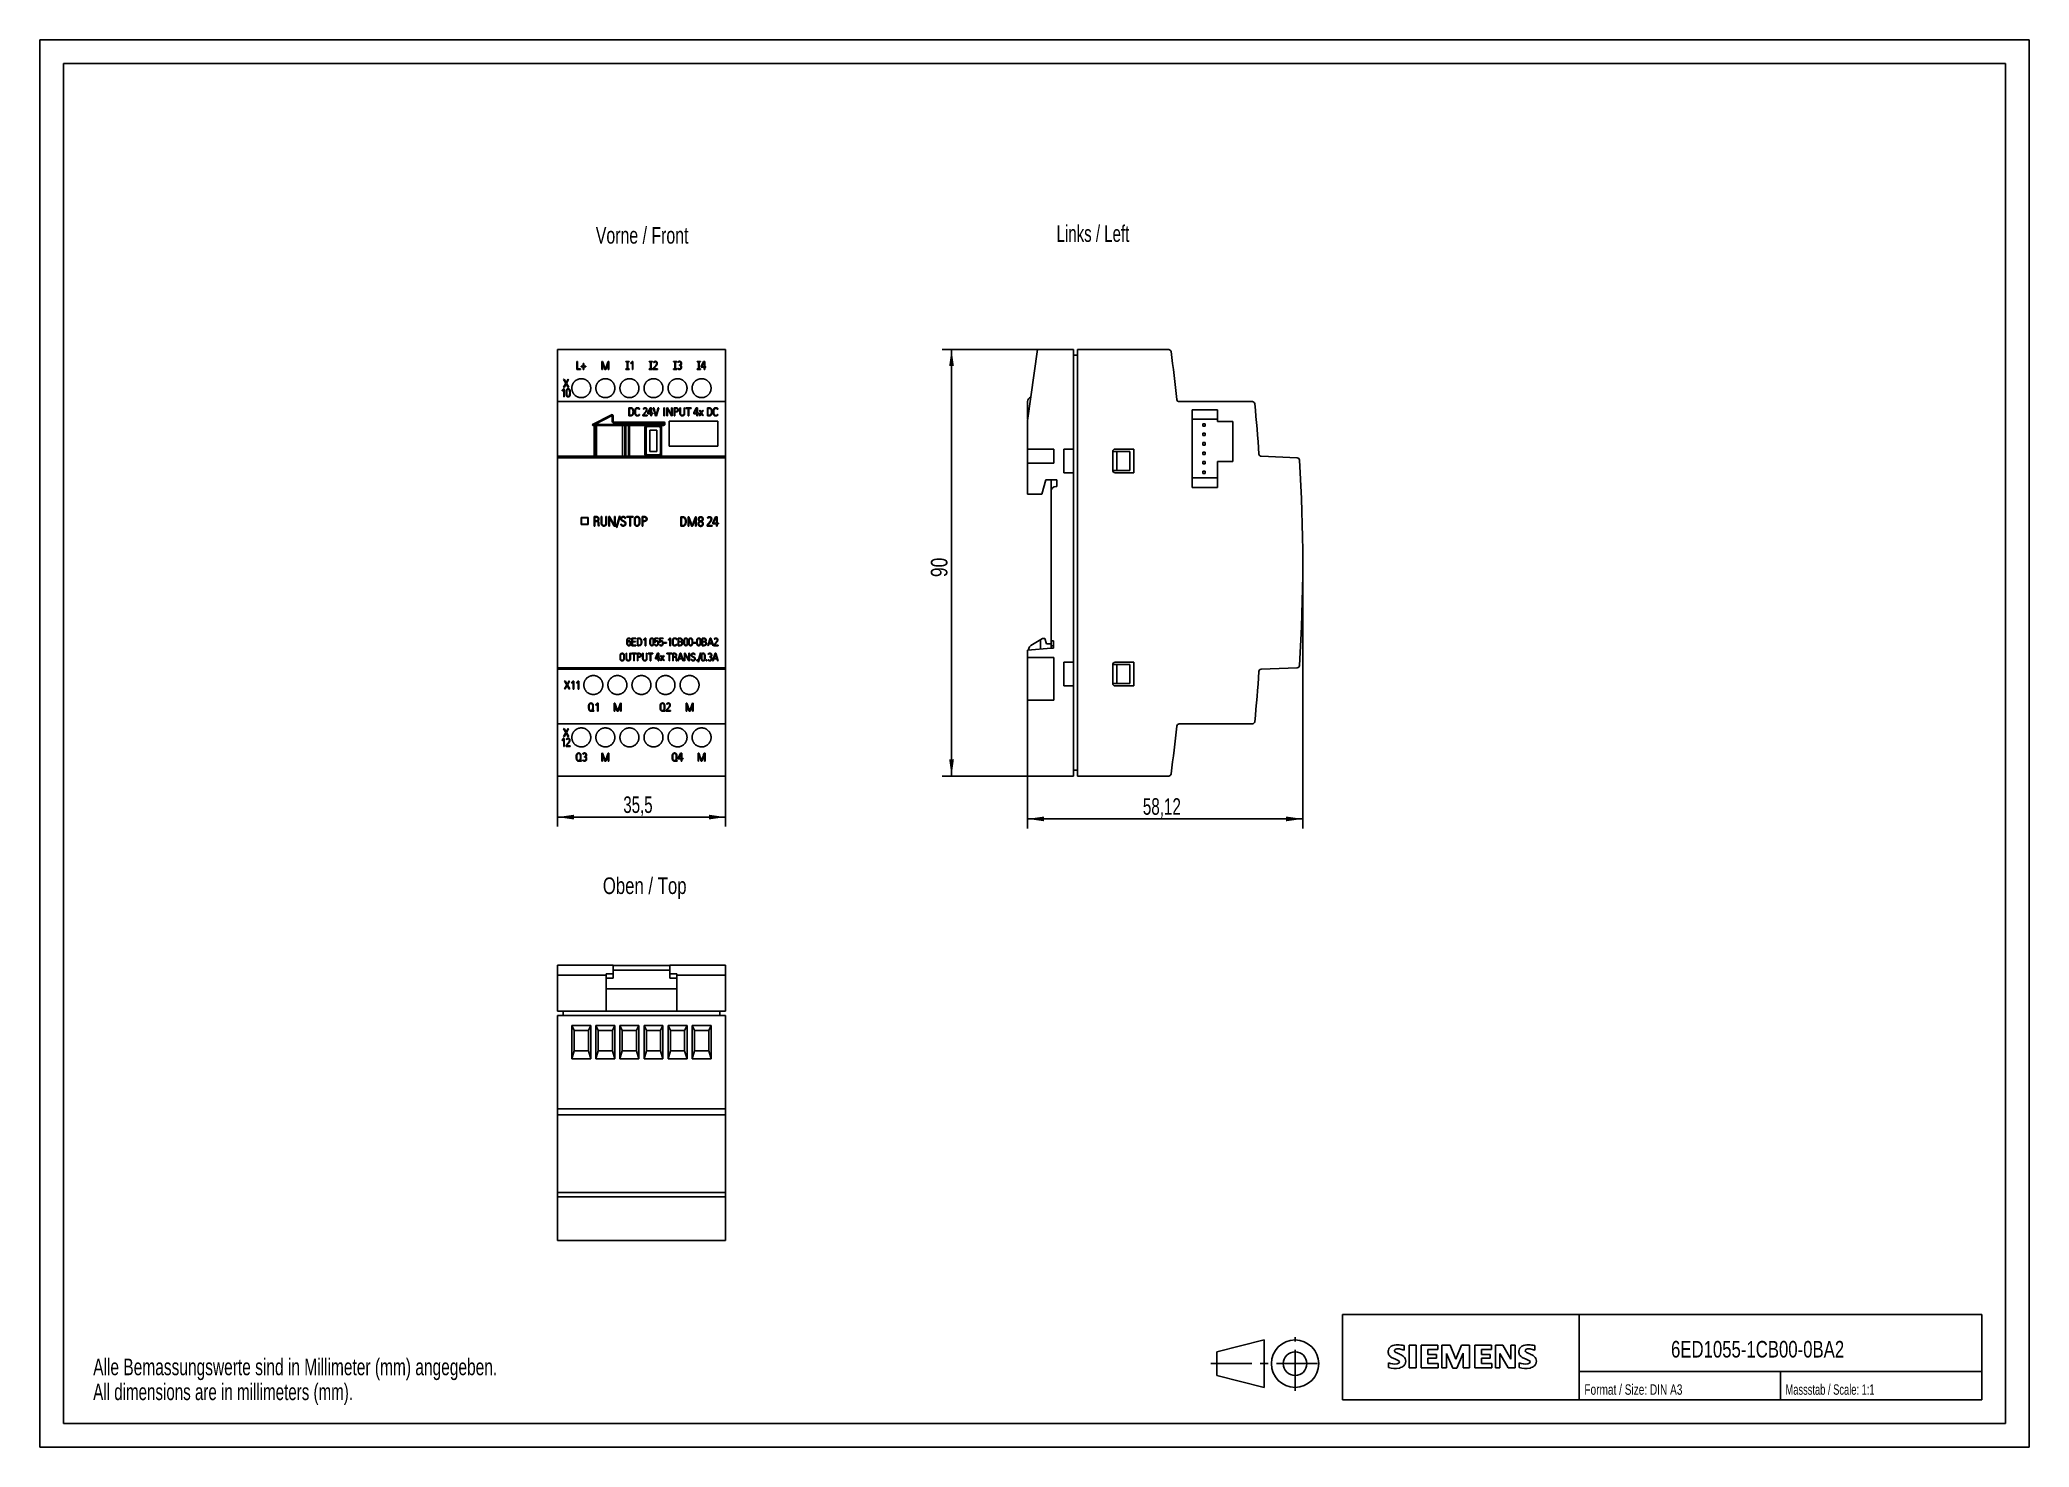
# Model space of a CAD drawing. Extents: x 0 to 420, y 0 to 297.
import ezdxf

# ---------------------------------------------------------------- set-up
doc = ezdxf.new("R2010")
doc.units = 0
doc.header["$LTSCALE"] = 23.1
doc.linetypes.add('CENTER', pattern=[0.6, 0.375, -0.075, 0.075, -0.075])
for name, color, linetype in [('10000_FRONT', 7, 'CONTINUOUS'), ('10100_DIM_FRONT', 7, 'CONTINUOUS'), ('10300_FRONT_GERMAN_ENGLISH', 7, 'CONTINUOUS'), ('10500_FRONT_LABELING', 7, 'CONTINUOUS'), ('11000_LEFT', 7, 'CONTINUOUS'), ('11100_DIM_LEFT', 7, 'CONTINUOUS'), ('11300_LEFT_GERMAN_ENGLISH', 7, 'CONTINUOUS'), ('13000_TOP', 7, 'CONTINUOUS'), ('13300_TOP_GERMAN_ENGLISH', 7, 'CONTINUOUS'), ('90000_FRAME', 7, 'CONTINUOUS'), ('91000_TIP', 7, 'CONTINUOUS')]:
    doc.layers.add(name, color=color, linetype=linetype)
doc.styles.get("Standard").update_dxf_attribs({"font": 'txt', "width": 0.8})
doc.dimstyles.new('DIMSTYLE_1', dxfattribs={"dimtxt": 3.5, "dimasz": 3.5, "dimexe": 0.18, "dimexo": 0.0625, "dimgap": 0.09, "dimtad": 1, "dimtxsty": 'STANDARD', "dimcen": 0.09, "dimazin": 3, "dimtp": 0.05, "dimtm": 0.05, "dimtfac": 1, "dimtofl": 0, "dimtmove": 0, "dimatfit": 3, "dimtolj": 1})

msp = doc.modelspace()

# ---------------------------------------------------------------- texts
at = {"layer": '10300_FRONT_GERMAN_ENGLISH', "color": 7, "linetype": 'CONTINUOUS', "width": 0.716117}
msp.add_text('Vorne / Front', height=3.5, dxfattribs=at).set_placement((117.382, 253.989))
at = {"layer": '11300_LEFT_GERMAN_ENGLISH', "color": 7, "linetype": 'CONTINUOUS', "width": 0.678571}
msp.add_text('Links / Left', height=3.5, dxfattribs=at).set_placement((214.654, 254.352))
at = {"layer": '13300_TOP_GERMAN_ENGLISH', "color": 7, "linetype": 'CONTINUOUS', "width": 0.754762}
msp.add_text('Oben / Top', height=3.5, dxfattribs=at).set_placement((118.869, 116.741))
at = {"layer": '90000_FRAME', "color": 7, "linetype": 'CONTINUOUS'}
for s, height, width, p in [('6ED1055-1CB00-0BA2', 3.5, 0.755291, (344.382, 18.925)), ('Format / Size: DIN A3', 2.2, 0.723356, (326.092, 11.067)), ('Massstab / Scale: 1:1', 2.2, 0.668934, (368.545, 11.067))]:
    msp.add_text(s, height=height, dxfattribs=dict(at, width=width)).set_placement(p)
at = {"layer": '91000_TIP', "color": 7, "linetype": 'CONTINUOUS'}
for s, width, p in [('Alle Bemassungswerte sind in Millimeter (mm) angegeben.', 0.699134, (11.276, 15.19)), ('All dimensions are in millimeters (mm).', 0.68254, (11.276, 9.94))]:
    msp.add_text(s, height=3.5, dxfattribs=dict(at, width=width)).set_placement(p)

# ---------------------------------------------------------------- blocks, each defined once
blk = doc.blocks.new('*D0')
at = {"layer": '10100_DIM_FRONT', "linetype": 'CONTINUOUS'}
for p, q in [((109.270844, 186.639203), (109.270844, 130.967761)), ((144.770844, 186.639203), (144.770844, 130.967761)), ((109.270844, 132.967761), (127.020844, 132.967761)), ((144.770844, 132.967761), (127.020844, 132.967761))]:
    blk.add_line(p, q, dxfattribs=at)
for points in [[(112.770844, 133.467761), (109.270844, 132.967761), (112.770844, 132.467761)], [(141.270844, 132.467761), (144.770844, 132.967761), (141.270844, 133.467761)]]:
    blk.add_solid(points, dxfattribs=at)
at = {"layer": '10100_DIM_FRONT', "linetype": 'CONTINUOUS', "width": 0.678571}
blk.add_text('35,5', height=3.5, dxfattribs=at).set_placement((123.190186, 133.842761))
blk = doc.blocks.new('*D1')
at = {"layer": '11100_DIM_LEFT', "linetype": 'CONTINUOUS'}
for p, q in [((266.625739, 186.640203), (266.625739, 130.586391)), ((208.503327, 149.640203), (208.503327, 130.586391)), ((208.503327, 132.586391), (237.564533, 132.586391)), ((266.625739, 132.586391), (237.564533, 132.586391))]:
    blk.add_line(p, q, dxfattribs=at)
for points in [[(212.003327, 133.086391), (208.503327, 132.586391), (212.003327, 132.086391)], [(263.125739, 132.086391), (266.625739, 132.586391), (263.125739, 133.086391)]]:
    blk.add_solid(points, dxfattribs=at)
at = {"layer": '11100_DIM_LEFT', "linetype": 'CONTINUOUS', "width": 0.685714}
blk.add_text('58,12', height=3.5, dxfattribs=at).set_placement((232.874533, 133.461391))
blk = doc.blocks.new('*D2')
at = {"layer": '11100_DIM_LEFT', "linetype": 'CONTINUOUS'}
for p, q in [((214.407383, 231.640203), (190.486226, 231.640203)), ((192.486226, 231.640203), (192.486226, 186.640203)), ((192.486226, 141.640203), (192.486226, 186.640203)), ((213.352327, 141.640203), (190.486226, 141.640203))]:
    blk.add_line(p, q, dxfattribs=at)
for points in [[(192.986226, 228.140203), (192.486226, 231.640203), (191.986226, 228.140203)], [(191.986226, 145.140203), (192.486226, 141.640203), (192.986226, 145.140203)]]:
    blk.add_solid(points, dxfattribs=at)
at = {"layer": '11100_DIM_LEFT', "linetype": 'CONTINUOUS', "width": 0.785714}
blk.add_text('90', height=3.5, rotation=90, dxfattribs=at).set_placement((191.611226, 183.620335))

# ---------------------------------------------------------------- dimensions: what is measured, and where the dimension line sits
at = {"layer": '10100_DIM_FRONT', "linetype": 'CONTINUOUS'}
dim = msp.add_linear_dim(base=(144.771, 132.968), p1=(109.271, 186.639), p2=(144.771, 186.639), text='35,5', dimstyle='DIMSTYLE_1', dxfattribs=at)
dim.commit()
dim.dimension.update_dxf_attribs({"geometry": '*D0', "text_midpoint": (127.94, 135.593), "dimtype": 160})
at = {"layer": '11100_DIM_LEFT', "linetype": 'CONTINUOUS'}
dim = msp.add_linear_dim(base=(192.486, 141.64), p1=(214.407, 231.64), p2=(213.352, 141.64), angle=270, text='90', dimstyle='DIMSTYLE_1', dxfattribs=at)
dim.commit()
dim.dimension.update_dxf_attribs({"geometry": '*D2', "text_midpoint": (189.861, 186.37), "dimtype": 160})
dim = msp.add_linear_dim(base=(266.626, 132.586), p1=(208.503, 149.64), p2=(266.626, 186.64), text='58,12', dimstyle='DIMSTYLE_1', dxfattribs=at)
dim.commit()
dim.dimension.update_dxf_attribs({"geometry": '*D1', "text_midpoint": (238.875, 135.211), "dimtype": 160})

# ---------------------------------------------------------------- linework, layer by layer
at = {"layer": '10000_FRONT', "color": 7, "linetype": 'CONTINUOUS'}
for p, q in [((109.271, 231.64), (109.271, 141.64)), ((109.271, 231.64), (144.771, 231.64)), ((144.771, 231.64), (144.771, 141.64)), ((109.271, 220.64), (144.771, 220.64)), ((116.691, 215.829), (120.73, 217.892)), ((131.771, 215.64), (116.737, 215.64)), ((117.021, 215.64), (117.021, 209.14)), ((117.121, 215.64), (117.121, 209.14)), ((120.821, 217.714), (117.152, 215.84)), ((117.152, 215.84), (131.971, 215.84)), ((117.486, 215.64), (117.486, 209.14)), ((117.502, 215.64), (117.502, 209.14)), ((120.73, 217.892), (120.821, 217.714)), ((120.821, 216.54), (120.821, 217.714)), ((121.021, 217.714), (120.821, 217.714)), ((121.021, 216.54), (120.821, 216.54)), ((121.021, 217.714), (121.021, 216.54)), ((121.221, 216.34), (121.221, 216.14)), ((121.221, 216.34), (131.771, 216.34)), ((121.221, 216.14), (131.971, 216.14)), ((123.03, 209.14), (123.03, 215.64)), ((123.521, 215.64), (123.521, 209.14)), ((123.721, 215.64), (123.721, 209.14)), ((124.321, 215.64), (124.321, 209.14)), ((124.521, 215.64), (124.521, 209.14)), ((127.721, 209.69), (127.721, 215.09)), ((128.021, 215.09), (127.721, 215.09)), ((128.021, 215.09), (128.021, 209.69)), ((128.201, 215.365), (128.081, 215.64)), ((128.321, 215.39), (128.321, 215.64)), ((130.721, 215.39), (128.321, 215.39)), ((128.758, 210.127), (128.758, 214.653)), ((128.758, 214.653), (130.284, 214.653)), ((130.284, 214.653), (130.284, 210.127)), ((130.721, 215.39), (130.721, 215.64)), ((130.841, 215.365), (130.961, 215.64)), ((130.996, 215.21), (131.271, 215.33)), ((131.021, 209.69), (131.021, 215.09)), ((131.271, 215.09), (131.021, 215.09)), ((131.271, 209.14), (131.271, 215.64)), ((131.771, 215.64), (131.771, 216.34)), ((131.971, 216.14), (131.971, 215.84)), ((132.891, 211.26), (132.891, 216.52)), ((132.891, 216.52), (143.151, 216.52)), ((143.151, 216.52), (143.151, 211.26)), ((130.284, 210.127), (128.758, 210.127)), ((143.151, 211.26), (132.891, 211.26)), ((109.271, 209.121), (144.771, 209.121)), ((109.271, 208.788), (144.771, 208.788)), ((117.021, 209.14), (131.271, 209.14)), ((128.021, 209.69), (127.721, 209.69)), ((128.201, 209.415), (128.081, 209.14)), ((128.321, 209.39), (128.321, 209.14)), ((128.321, 209.39), (130.721, 209.39)), ((130.721, 209.39), (130.721, 209.14)), ((130.841, 209.415), (130.961, 209.14)), ((130.996, 209.57), (131.271, 209.45)), ((131.021, 209.69), (131.271, 209.69)), ((114.271, 196.198), (114.271, 194.697)), ((115.771, 196.198), (114.271, 196.198)), ((114.271, 194.697), (115.771, 194.697)), ((114.371, 196.098), (114.371, 194.797)), ((115.671, 196.098), (114.371, 196.098)), ((114.371, 194.797), (115.671, 194.797)), ((115.671, 194.797), (115.671, 196.098)), ((115.771, 194.697), (115.771, 196.198)), ((109.271, 164.493), (144.771, 164.493)), ((109.271, 164.16), (144.771, 164.16)), ((109.271, 152.64), (144.771, 152.64)), ((144.771, 141.64), (109.271, 141.64))]:
    msp.add_line(p, q, dxfattribs=at)
for centre, radius, start, end in [((128.321, 215.09), 0.6, 113.55646, 180), ((128.321, 215.09), 0.3, 90, 180), ((130.721, 215.09), 0.3, 0, 90), ((130.721, 215.09), 0.6, 23.55646, 66.44354), ((131.771, 216.14), 0.2, 0, 90), ((128.321, 209.69), 0.6, 180, 246.44354), ((128.321, 209.69), 0.3, 180, 270), ((130.721, 209.69), 0.3, 270, 360), ((130.721, 209.69), 0.6, 293.55646, 336.44354)]:
    msp.add_arc(centre, radius, start, end, dxfattribs=at)
for points, knots in [([(116.321, 223.49), (116.321, 223.556), (116.318, 223.621), (116.305, 223.751), (116.295, 223.815), (116.27, 223.942), (116.254, 224.006), (116.226, 224.1), (116.216, 224.131), (116.194, 224.193), (116.182, 224.223), (116.144, 224.314), (116.089, 224.432), (116.022, 224.544), (115.968, 224.625), (115.949, 224.652), (115.91, 224.704), (115.89, 224.73), (115.828, 224.807), (115.784, 224.856), (115.646, 224.994), (115.545, 225.077), (115.422, 225.16), (115.408, 225.169), (115.381, 225.186), (115.367, 225.195), (115.324, 225.221), (115.296, 225.237), (115.209, 225.283), (115.15, 225.312), (115.029, 225.362), (114.968, 225.384), (114.874, 225.413), (114.842, 225.421), (114.778, 225.437), (114.746, 225.445), (114.649, 225.464), (114.519, 225.484), (114.388, 225.49), (114.257, 225.49), (114.192, 225.487), (114.093, 225.478), (114.06, 225.473), (113.995, 225.464), (113.833, 225.436), (113.677, 225.388), (113.525, 225.325), (113.495, 225.312), (113.45, 225.291), (113.435, 225.284), (113.406, 225.269), (113.333, 225.231), (113.263, 225.188), (113.1, 225.08), (112.999, 224.997), (112.882, 224.88), (112.86, 224.856), (112.816, 224.807), (112.794, 224.783), (112.732, 224.707), (112.693, 224.655), (112.621, 224.546), (112.588, 224.49), (112.541, 224.404), (112.527, 224.374), (112.498, 224.315), (112.485, 224.285), (112.448, 224.194), (112.404, 224.071), (112.372, 223.945), (112.353, 223.85), (112.348, 223.817), (112.338, 223.753), (112.334, 223.72), (112.324, 223.622), (112.321, 223.556), (112.321, 223.49)], [0, 0, 0, 0, 0.03125, 0.03125, 0.0625, 0.0625, 0.09375, 0.09375, 0.109375, 0.109375, 0.125, 0.125, 0.15625, 0.1875, 0.1875, 0.203125, 0.203125, 0.21875, 0.21875, 0.25, 0.25, 0.3125, 0.3125, 0.3203125, 0.3203125, 0.328125, 0.328125, 0.34375, 0.34375, 0.375, 0.375, 0.40625, 0.40625, 0.421875, 0.421875, 0.4375, 0.4375, 0.46875, 0.5, 0.5, 0.53125, 0.53125, 0.546875, 0.546875, 0.5625, 0.625, 0.625, 0.640625, 0.640625, 0.6484375, 0.6484375, 0.65625, 0.6875, 0.6875, 0.75, 0.75, 0.765625, 0.765625, 0.78125, 0.78125, 0.8125, 0.8125, 0.84375, 0.84375, 0.859375, 0.859375, 0.875, 0.875, 0.90625, 0.9375, 0.9375, 0.953125, 0.953125, 0.96875, 0.96875, 1, 1, 1, 1]), ([(112.321, 223.49), (112.321, 223.424), (112.324, 223.359), (112.337, 223.23), (112.346, 223.165), (112.372, 223.038), (112.387, 222.975), (112.416, 222.881), (112.426, 222.85), (112.448, 222.788), (112.46, 222.757), (112.497, 222.666), (112.553, 222.549), (112.619, 222.437), (112.674, 222.355), (112.692, 222.329), (112.731, 222.276), (112.752, 222.25), (112.814, 222.173), (112.858, 222.125), (112.996, 221.986), (113.097, 221.903), (113.22, 221.821), (113.233, 221.812), (113.261, 221.794), (113.275, 221.785), (113.318, 221.76), (113.346, 221.743), (113.433, 221.697), (113.492, 221.669), (113.613, 221.619), (113.674, 221.597), (113.768, 221.568), (113.8, 221.559), (113.864, 221.543), (113.896, 221.536), (113.993, 221.516), (114.123, 221.497), (114.254, 221.49), (114.384, 221.49), (114.45, 221.493), (114.548, 221.503), (114.581, 221.507), (114.647, 221.517), (114.679, 221.522), (114.776, 221.541), (114.839, 221.557), (114.964, 221.595), (115.026, 221.617), (115.116, 221.655), (115.147, 221.668), (115.191, 221.69), (115.206, 221.697), (115.236, 221.712), (115.309, 221.75), (115.379, 221.792), (115.542, 221.901), (115.643, 221.984), (115.759, 222.1), (115.782, 222.124), (115.826, 222.173), (115.847, 222.198), (115.909, 222.273), (115.948, 222.326), (116.02, 222.434), (116.054, 222.49), (116.1, 222.577), (116.115, 222.606), (116.143, 222.666), (116.157, 222.696), (116.194, 222.786), (116.238, 222.909), (116.269, 223.035), (116.289, 223.131), (116.294, 223.163), (116.304, 223.228), (116.308, 223.26), (116.318, 223.359), (116.321, 223.424), (116.321, 223.49)], [0, 0, 0, 0, 0.03125, 0.03125, 0.0625, 0.0625, 0.09375, 0.09375, 0.109375, 0.109375, 0.125, 0.125, 0.15625, 0.1875, 0.1875, 0.203125, 0.203125, 0.21875, 0.21875, 0.25, 0.25, 0.3125, 0.3125, 0.3203125, 0.3203125, 0.328125, 0.328125, 0.34375, 0.34375, 0.375, 0.375, 0.40625, 0.40625, 0.421875, 0.421875, 0.4375, 0.4375, 0.46875, 0.5, 0.5, 0.53125, 0.53125, 0.546875, 0.546875, 0.5625, 0.5625, 0.59375, 0.59375, 0.625, 0.625, 0.640625, 0.640625, 0.6484375, 0.6484375, 0.65625, 0.6875, 0.6875, 0.75, 0.75, 0.765625, 0.765625, 0.78125, 0.78125, 0.8125, 0.8125, 0.84375, 0.84375, 0.859375, 0.859375, 0.875, 0.875, 0.90625, 0.9375, 0.9375, 0.953125, 0.953125, 0.96875, 0.96875, 1, 1, 1, 1]), ([(121.401, 223.49), (121.401, 223.556), (121.398, 223.621), (121.385, 223.751), (121.375, 223.815), (121.35, 223.942), (121.334, 224.006), (121.306, 224.1), (121.296, 224.131), (121.274, 224.193), (121.262, 224.223), (121.224, 224.314), (121.169, 224.432), (121.102, 224.544), (121.048, 224.625), (121.029, 224.652), (120.99, 224.704), (120.97, 224.73), (120.908, 224.807), (120.864, 224.856), (120.726, 224.994), (120.625, 225.077), (120.502, 225.16), (120.488, 225.169), (120.461, 225.186), (120.447, 225.195), (120.404, 225.221), (120.376, 225.237), (120.289, 225.283), (120.23, 225.312), (120.109, 225.362), (120.048, 225.384), (119.954, 225.413), (119.922, 225.421), (119.858, 225.437), (119.826, 225.445), (119.729, 225.464), (119.599, 225.484), (119.468, 225.49), (119.337, 225.49), (119.272, 225.487), (119.173, 225.478), (119.14, 225.473), (119.075, 225.464), (118.913, 225.436), (118.757, 225.388), (118.605, 225.325), (118.575, 225.312), (118.53, 225.291), (118.515, 225.284), (118.486, 225.269), (118.413, 225.231), (118.343, 225.188), (118.18, 225.08), (118.079, 224.997), (117.962, 224.88), (117.94, 224.856), (117.896, 224.807), (117.874, 224.783), (117.812, 224.707), (117.773, 224.655), (117.701, 224.546), (117.668, 224.49), (117.621, 224.404), (117.607, 224.374), (117.578, 224.315), (117.565, 224.285), (117.528, 224.194), (117.484, 224.071), (117.452, 223.945), (117.433, 223.85), (117.428, 223.817), (117.418, 223.753), (117.414, 223.72), (117.404, 223.622), (117.401, 223.556), (117.401, 223.49)], [0, 0, 0, 0, 0.03125, 0.03125, 0.0625, 0.0625, 0.09375, 0.09375, 0.109375, 0.109375, 0.125, 0.125, 0.15625, 0.1875, 0.1875, 0.203125, 0.203125, 0.21875, 0.21875, 0.25, 0.25, 0.3125, 0.3125, 0.3203125, 0.3203125, 0.328125, 0.328125, 0.34375, 0.34375, 0.375, 0.375, 0.40625, 0.40625, 0.421875, 0.421875, 0.4375, 0.4375, 0.46875, 0.5, 0.5, 0.53125, 0.53125, 0.546875, 0.546875, 0.5625, 0.625, 0.625, 0.640625, 0.640625, 0.6484375, 0.6484375, 0.65625, 0.6875, 0.6875, 0.75, 0.75, 0.765625, 0.765625, 0.78125, 0.78125, 0.8125, 0.8125, 0.84375, 0.84375, 0.859375, 0.859375, 0.875, 0.875, 0.90625, 0.9375, 0.9375, 0.953125, 0.953125, 0.96875, 0.96875, 1, 1, 1, 1]), ([(117.401, 223.49), (117.401, 223.424), (117.404, 223.359), (117.417, 223.23), (117.426, 223.165), (117.452, 223.038), (117.467, 222.975), (117.496, 222.881), (117.506, 222.85), (117.528, 222.788), (117.54, 222.757), (117.577, 222.666), (117.633, 222.549), (117.699, 222.437), (117.754, 222.355), (117.772, 222.329), (117.811, 222.276), (117.832, 222.25), (117.894, 222.173), (117.938, 222.125), (118.076, 221.986), (118.177, 221.903), (118.3, 221.821), (118.313, 221.812), (118.341, 221.794), (118.355, 221.785), (118.398, 221.76), (118.426, 221.743), (118.513, 221.697), (118.572, 221.669), (118.693, 221.619), (118.754, 221.597), (118.848, 221.568), (118.88, 221.559), (118.944, 221.543), (118.976, 221.536), (119.073, 221.516), (119.203, 221.497), (119.334, 221.49), (119.464, 221.49), (119.53, 221.493), (119.628, 221.503), (119.661, 221.507), (119.727, 221.517), (119.759, 221.522), (119.856, 221.541), (119.919, 221.557), (120.044, 221.595), (120.106, 221.617), (120.196, 221.655), (120.227, 221.668), (120.271, 221.69), (120.286, 221.697), (120.316, 221.712), (120.389, 221.75), (120.459, 221.792), (120.622, 221.901), (120.723, 221.984), (120.839, 222.1), (120.862, 222.124), (120.906, 222.173), (120.927, 222.198), (120.989, 222.273), (121.028, 222.326), (121.1, 222.434), (121.134, 222.49), (121.18, 222.577), (121.195, 222.606), (121.223, 222.666), (121.237, 222.696), (121.274, 222.786), (121.318, 222.909), (121.349, 223.035), (121.369, 223.131), (121.374, 223.163), (121.384, 223.228), (121.388, 223.26), (121.398, 223.359), (121.401, 223.424), (121.401, 223.49)], [0, 0, 0, 0, 0.03125, 0.03125, 0.0625, 0.0625, 0.09375, 0.09375, 0.109375, 0.109375, 0.125, 0.125, 0.15625, 0.1875, 0.1875, 0.203125, 0.203125, 0.21875, 0.21875, 0.25, 0.25, 0.3125, 0.3125, 0.3203125, 0.3203125, 0.328125, 0.328125, 0.34375, 0.34375, 0.375, 0.375, 0.40625, 0.40625, 0.421875, 0.421875, 0.4375, 0.4375, 0.46875, 0.5, 0.5, 0.53125, 0.53125, 0.546875, 0.546875, 0.5625, 0.5625, 0.59375, 0.59375, 0.625, 0.625, 0.640625, 0.640625, 0.6484375, 0.6484375, 0.65625, 0.6875, 0.6875, 0.75, 0.75, 0.765625, 0.765625, 0.78125, 0.78125, 0.8125, 0.8125, 0.84375, 0.84375, 0.859375, 0.859375, 0.875, 0.875, 0.90625, 0.9375, 0.9375, 0.953125, 0.953125, 0.96875, 0.96875, 1, 1, 1, 1]), ([(126.481, 223.49), (126.481, 223.556), (126.478, 223.621), (126.465, 223.751), (126.455, 223.815), (126.43, 223.942), (126.414, 224.006), (126.386, 224.1), (126.376, 224.131), (126.354, 224.193), (126.342, 224.223), (126.304, 224.314), (126.249, 224.432), (126.182, 224.544), (126.128, 224.625), (126.109, 224.652), (126.07, 224.704), (126.05, 224.73), (125.988, 224.807), (125.944, 224.856), (125.806, 224.994), (125.705, 225.077), (125.582, 225.16), (125.568, 225.169), (125.541, 225.186), (125.527, 225.195), (125.484, 225.221), (125.456, 225.237), (125.369, 225.283), (125.31, 225.312), (125.189, 225.362), (125.128, 225.384), (125.034, 225.413), (125.002, 225.421), (124.938, 225.437), (124.906, 225.445), (124.809, 225.464), (124.679, 225.484), (124.548, 225.49), (124.417, 225.49), (124.352, 225.487), (124.253, 225.478), (124.22, 225.473), (124.155, 225.464), (123.993, 225.436), (123.837, 225.388), (123.685, 225.325), (123.655, 225.312), (123.61, 225.291), (123.595, 225.284), (123.566, 225.269), (123.493, 225.231), (123.423, 225.188), (123.26, 225.08), (123.159, 224.997), (123.042, 224.88), (123.02, 224.856), (122.976, 224.807), (122.954, 224.783), (122.892, 224.707), (122.853, 224.655), (122.781, 224.546), (122.748, 224.49), (122.701, 224.404), (122.687, 224.374), (122.658, 224.315), (122.645, 224.285), (122.608, 224.194), (122.564, 224.071), (122.532, 223.945), (122.513, 223.85), (122.508, 223.817), (122.498, 223.753), (122.494, 223.72), (122.484, 223.622), (122.481, 223.556), (122.481, 223.49)], [0, 0, 0, 0, 0.03125, 0.03125, 0.0625, 0.0625, 0.09375, 0.09375, 0.109375, 0.109375, 0.125, 0.125, 0.15625, 0.1875, 0.1875, 0.203125, 0.203125, 0.21875, 0.21875, 0.25, 0.25, 0.3125, 0.3125, 0.3203125, 0.3203125, 0.328125, 0.328125, 0.34375, 0.34375, 0.375, 0.375, 0.40625, 0.40625, 0.421875, 0.421875, 0.4375, 0.4375, 0.46875, 0.5, 0.5, 0.53125, 0.53125, 0.546875, 0.546875, 0.5625, 0.625, 0.625, 0.640625, 0.640625, 0.6484375, 0.6484375, 0.65625, 0.6875, 0.6875, 0.75, 0.75, 0.765625, 0.765625, 0.78125, 0.78125, 0.8125, 0.8125, 0.84375, 0.84375, 0.859375, 0.859375, 0.875, 0.875, 0.90625, 0.9375, 0.9375, 0.953125, 0.953125, 0.96875, 0.96875, 1, 1, 1, 1]), ([(122.481, 223.49), (122.481, 223.424), (122.484, 223.359), (122.497, 223.23), (122.506, 223.165), (122.532, 223.038), (122.547, 222.975), (122.576, 222.881), (122.586, 222.85), (122.608, 222.788), (122.62, 222.757), (122.657, 222.666), (122.713, 222.549), (122.779, 222.437), (122.834, 222.355), (122.852, 222.329), (122.891, 222.276), (122.912, 222.25), (122.974, 222.173), (123.018, 222.125), (123.156, 221.986), (123.257, 221.903), (123.38, 221.821), (123.393, 221.812), (123.421, 221.794), (123.435, 221.785), (123.478, 221.76), (123.506, 221.743), (123.593, 221.697), (123.652, 221.669), (123.773, 221.619), (123.834, 221.597), (123.928, 221.568), (123.96, 221.559), (124.024, 221.543), (124.056, 221.536), (124.153, 221.516), (124.283, 221.497), (124.414, 221.49), (124.544, 221.49), (124.61, 221.493), (124.708, 221.503), (124.741, 221.507), (124.807, 221.517), (124.839, 221.522), (124.936, 221.541), (124.999, 221.557), (125.124, 221.595), (125.186, 221.617), (125.276, 221.655), (125.307, 221.668), (125.351, 221.69), (125.366, 221.697), (125.396, 221.712), (125.469, 221.75), (125.539, 221.792), (125.702, 221.901), (125.803, 221.984), (125.919, 222.1), (125.942, 222.124), (125.986, 222.173), (126.007, 222.198), (126.069, 222.273), (126.108, 222.326), (126.18, 222.434), (126.214, 222.49), (126.26, 222.577), (126.275, 222.606), (126.303, 222.666), (126.317, 222.696), (126.354, 222.786), (126.398, 222.909), (126.429, 223.035), (126.449, 223.131), (126.454, 223.163), (126.464, 223.228), (126.468, 223.26), (126.478, 223.359), (126.481, 223.424), (126.481, 223.49)], [0, 0, 0, 0, 0.03125, 0.03125, 0.0625, 0.0625, 0.09375, 0.09375, 0.109375, 0.109375, 0.125, 0.125, 0.15625, 0.1875, 0.1875, 0.203125, 0.203125, 0.21875, 0.21875, 0.25, 0.25, 0.3125, 0.3125, 0.3203125, 0.3203125, 0.328125, 0.328125, 0.34375, 0.34375, 0.375, 0.375, 0.40625, 0.40625, 0.421875, 0.421875, 0.4375, 0.4375, 0.46875, 0.5, 0.5, 0.53125, 0.53125, 0.546875, 0.546875, 0.5625, 0.5625, 0.59375, 0.59375, 0.625, 0.625, 0.640625, 0.640625, 0.6484375, 0.6484375, 0.65625, 0.6875, 0.6875, 0.75, 0.75, 0.765625, 0.765625, 0.78125, 0.78125, 0.8125, 0.8125, 0.84375, 0.84375, 0.859375, 0.859375, 0.875, 0.875, 0.90625, 0.9375, 0.9375, 0.953125, 0.953125, 0.96875, 0.96875, 1, 1, 1, 1]), ([(131.561, 223.49), (131.561, 223.556), (131.558, 223.621), (131.545, 223.751), (131.535, 223.815), (131.51, 223.942), (131.494, 224.006), (131.466, 224.1), (131.456, 224.131), (131.434, 224.193), (131.422, 224.223), (131.384, 224.314), (131.329, 224.432), (131.262, 224.544), (131.208, 224.625), (131.189, 224.652), (131.15, 224.704), (131.13, 224.73), (131.068, 224.807), (131.024, 224.856), (130.886, 224.994), (130.785, 225.077), (130.662, 225.16), (130.648, 225.169), (130.621, 225.186), (130.607, 225.195), (130.564, 225.221), (130.536, 225.237), (130.449, 225.283), (130.39, 225.312), (130.269, 225.362), (130.208, 225.384), (130.114, 225.413), (130.082, 225.421), (130.018, 225.437), (129.986, 225.445), (129.889, 225.464), (129.759, 225.484), (129.628, 225.49), (129.497, 225.49), (129.432, 225.487), (129.333, 225.478), (129.3, 225.473), (129.235, 225.464), (129.073, 225.436), (128.917, 225.388), (128.765, 225.325), (128.735, 225.312), (128.69, 225.291), (128.675, 225.284), (128.646, 225.269), (128.573, 225.231), (128.503, 225.188), (128.34, 225.08), (128.239, 224.997), (128.122, 224.88), (128.1, 224.856), (128.056, 224.807), (128.034, 224.783), (127.972, 224.707), (127.933, 224.655), (127.861, 224.546), (127.828, 224.49), (127.781, 224.404), (127.767, 224.374), (127.738, 224.315), (127.725, 224.285), (127.688, 224.194), (127.644, 224.071), (127.612, 223.945), (127.593, 223.85), (127.588, 223.817), (127.578, 223.753), (127.574, 223.72), (127.564, 223.622), (127.561, 223.556), (127.561, 223.49)], [0, 0, 0, 0, 0.03125, 0.03125, 0.0625, 0.0625, 0.09375, 0.09375, 0.109375, 0.109375, 0.125, 0.125, 0.15625, 0.1875, 0.1875, 0.203125, 0.203125, 0.21875, 0.21875, 0.25, 0.25, 0.3125, 0.3125, 0.3203125, 0.3203125, 0.328125, 0.328125, 0.34375, 0.34375, 0.375, 0.375, 0.40625, 0.40625, 0.421875, 0.421875, 0.4375, 0.4375, 0.46875, 0.5, 0.5, 0.53125, 0.53125, 0.546875, 0.546875, 0.5625, 0.625, 0.625, 0.640625, 0.640625, 0.6484375, 0.6484375, 0.65625, 0.6875, 0.6875, 0.75, 0.75, 0.765625, 0.765625, 0.78125, 0.78125, 0.8125, 0.8125, 0.84375, 0.84375, 0.859375, 0.859375, 0.875, 0.875, 0.90625, 0.9375, 0.9375, 0.953125, 0.953125, 0.96875, 0.96875, 1, 1, 1, 1]), ([(127.561, 223.49), (127.561, 223.424), (127.564, 223.359), (127.577, 223.23), (127.586, 223.165), (127.612, 223.038), (127.627, 222.975), (127.656, 222.881), (127.666, 222.85), (127.688, 222.788), (127.7, 222.757), (127.737, 222.666), (127.793, 222.549), (127.859, 222.437), (127.914, 222.355), (127.932, 222.329), (127.971, 222.276), (127.992, 222.25), (128.054, 222.173), (128.098, 222.125), (128.236, 221.986), (128.337, 221.903), (128.46, 221.821), (128.473, 221.812), (128.501, 221.794), (128.515, 221.785), (128.558, 221.76), (128.586, 221.743), (128.673, 221.697), (128.732, 221.669), (128.853, 221.619), (128.914, 221.597), (129.008, 221.568), (129.04, 221.559), (129.104, 221.543), (129.136, 221.536), (129.233, 221.516), (129.363, 221.497), (129.494, 221.49), (129.624, 221.49), (129.69, 221.493), (129.788, 221.503), (129.821, 221.507), (129.887, 221.517), (129.919, 221.522), (130.016, 221.541), (130.079, 221.557), (130.204, 221.595), (130.266, 221.617), (130.356, 221.655), (130.387, 221.668), (130.431, 221.69), (130.446, 221.697), (130.476, 221.712), (130.549, 221.75), (130.619, 221.792), (130.782, 221.901), (130.883, 221.984), (130.999, 222.1), (131.022, 222.124), (131.066, 222.173), (131.087, 222.198), (131.149, 222.273), (131.188, 222.326), (131.26, 222.434), (131.294, 222.49), (131.34, 222.577), (131.355, 222.606), (131.383, 222.666), (131.397, 222.696), (131.434, 222.786), (131.478, 222.909), (131.509, 223.035), (131.529, 223.131), (131.534, 223.163), (131.544, 223.228), (131.548, 223.26), (131.558, 223.359), (131.561, 223.424), (131.561, 223.49)], [0, 0, 0, 0, 0.03125, 0.03125, 0.0625, 0.0625, 0.09375, 0.09375, 0.109375, 0.109375, 0.125, 0.125, 0.15625, 0.1875, 0.1875, 0.203125, 0.203125, 0.21875, 0.21875, 0.25, 0.25, 0.3125, 0.3125, 0.3203125, 0.3203125, 0.328125, 0.328125, 0.34375, 0.34375, 0.375, 0.375, 0.40625, 0.40625, 0.421875, 0.421875, 0.4375, 0.4375, 0.46875, 0.5, 0.5, 0.53125, 0.53125, 0.546875, 0.546875, 0.5625, 0.5625, 0.59375, 0.59375, 0.625, 0.625, 0.640625, 0.640625, 0.6484375, 0.6484375, 0.65625, 0.6875, 0.6875, 0.75, 0.75, 0.765625, 0.765625, 0.78125, 0.78125, 0.8125, 0.8125, 0.84375, 0.84375, 0.859375, 0.859375, 0.875, 0.875, 0.90625, 0.9375, 0.9375, 0.953125, 0.953125, 0.96875, 0.96875, 1, 1, 1, 1]), ([(136.641, 223.49), (136.641, 223.556), (136.638, 223.621), (136.625, 223.751), (136.615, 223.815), (136.59, 223.942), (136.574, 224.006), (136.546, 224.1), (136.536, 224.131), (136.514, 224.193), (136.502, 224.223), (136.464, 224.314), (136.409, 224.432), (136.342, 224.544), (136.288, 224.625), (136.269, 224.652), (136.23, 224.704), (136.21, 224.73), (136.148, 224.807), (136.104, 224.856), (135.966, 224.994), (135.865, 225.077), (135.742, 225.16), (135.728, 225.169), (135.701, 225.186), (135.687, 225.195), (135.644, 225.221), (135.616, 225.237), (135.529, 225.283), (135.47, 225.312), (135.349, 225.362), (135.288, 225.384), (135.194, 225.413), (135.162, 225.421), (135.098, 225.437), (135.066, 225.445), (134.969, 225.464), (134.839, 225.484), (134.708, 225.49), (134.577, 225.49), (134.512, 225.487), (134.413, 225.478), (134.38, 225.473), (134.315, 225.464), (134.153, 225.436), (133.997, 225.388), (133.845, 225.325), (133.815, 225.312), (133.77, 225.291), (133.755, 225.284), (133.726, 225.269), (133.653, 225.231), (133.583, 225.188), (133.42, 225.08), (133.319, 224.997), (133.202, 224.88), (133.18, 224.856), (133.136, 224.807), (133.114, 224.783), (133.052, 224.707), (133.013, 224.655), (132.941, 224.546), (132.908, 224.49), (132.861, 224.404), (132.847, 224.374), (132.818, 224.315), (132.805, 224.285), (132.768, 224.194), (132.724, 224.071), (132.692, 223.945), (132.673, 223.85), (132.668, 223.817), (132.658, 223.753), (132.654, 223.72), (132.644, 223.622), (132.641, 223.556), (132.641, 223.49)], [0, 0, 0, 0, 0.03125, 0.03125, 0.0625, 0.0625, 0.09375, 0.09375, 0.109375, 0.109375, 0.125, 0.125, 0.15625, 0.1875, 0.1875, 0.203125, 0.203125, 0.21875, 0.21875, 0.25, 0.25, 0.3125, 0.3125, 0.3203125, 0.3203125, 0.328125, 0.328125, 0.34375, 0.34375, 0.375, 0.375, 0.40625, 0.40625, 0.421875, 0.421875, 0.4375, 0.4375, 0.46875, 0.5, 0.5, 0.53125, 0.53125, 0.546875, 0.546875, 0.5625, 0.625, 0.625, 0.640625, 0.640625, 0.6484375, 0.6484375, 0.65625, 0.6875, 0.6875, 0.75, 0.75, 0.765625, 0.765625, 0.78125, 0.78125, 0.8125, 0.8125, 0.84375, 0.84375, 0.859375, 0.859375, 0.875, 0.875, 0.90625, 0.9375, 0.9375, 0.953125, 0.953125, 0.96875, 0.96875, 1, 1, 1, 1]), ([(132.641, 223.49), (132.641, 223.424), (132.644, 223.359), (132.657, 223.23), (132.666, 223.165), (132.692, 223.038), (132.707, 222.975), (132.736, 222.881), (132.746, 222.85), (132.768, 222.788), (132.78, 222.757), (132.817, 222.666), (132.873, 222.549), (132.939, 222.437), (132.994, 222.355), (133.012, 222.329), (133.051, 222.276), (133.072, 222.25), (133.134, 222.173), (133.178, 222.125), (133.316, 221.986), (133.417, 221.903), (133.54, 221.821), (133.553, 221.812), (133.581, 221.794), (133.595, 221.785), (133.638, 221.76), (133.666, 221.743), (133.753, 221.697), (133.812, 221.669), (133.933, 221.619), (133.994, 221.597), (134.088, 221.568), (134.12, 221.559), (134.184, 221.543), (134.216, 221.536), (134.313, 221.516), (134.443, 221.497), (134.574, 221.49), (134.704, 221.49), (134.77, 221.493), (134.868, 221.503), (134.901, 221.507), (134.967, 221.517), (134.999, 221.522), (135.096, 221.541), (135.159, 221.557), (135.284, 221.595), (135.346, 221.617), (135.436, 221.655), (135.467, 221.668), (135.511, 221.69), (135.526, 221.697), (135.556, 221.712), (135.629, 221.75), (135.699, 221.792), (135.862, 221.901), (135.963, 221.984), (136.079, 222.1), (136.102, 222.124), (136.146, 222.173), (136.167, 222.198), (136.229, 222.273), (136.268, 222.326), (136.34, 222.434), (136.374, 222.49), (136.42, 222.577), (136.435, 222.606), (136.463, 222.666), (136.477, 222.696), (136.514, 222.786), (136.558, 222.909), (136.589, 223.035), (136.609, 223.131), (136.614, 223.163), (136.624, 223.228), (136.628, 223.26), (136.638, 223.359), (136.641, 223.424), (136.641, 223.49)], [0, 0, 0, 0, 0.03125, 0.03125, 0.0625, 0.0625, 0.09375, 0.09375, 0.109375, 0.109375, 0.125, 0.125, 0.15625, 0.1875, 0.1875, 0.203125, 0.203125, 0.21875, 0.21875, 0.25, 0.25, 0.3125, 0.3125, 0.3203125, 0.3203125, 0.328125, 0.328125, 0.34375, 0.34375, 0.375, 0.375, 0.40625, 0.40625, 0.421875, 0.421875, 0.4375, 0.4375, 0.46875, 0.5, 0.5, 0.53125, 0.53125, 0.546875, 0.546875, 0.5625, 0.5625, 0.59375, 0.59375, 0.625, 0.625, 0.640625, 0.640625, 0.6484375, 0.6484375, 0.65625, 0.6875, 0.6875, 0.75, 0.75, 0.765625, 0.765625, 0.78125, 0.78125, 0.8125, 0.8125, 0.84375, 0.84375, 0.859375, 0.859375, 0.875, 0.875, 0.90625, 0.9375, 0.9375, 0.953125, 0.953125, 0.96875, 0.96875, 1, 1, 1, 1]), ([(141.721, 223.49), (141.721, 223.556), (141.718, 223.621), (141.705, 223.751), (141.695, 223.815), (141.67, 223.942), (141.654, 224.006), (141.626, 224.1), (141.616, 224.131), (141.594, 224.193), (141.582, 224.223), (141.544, 224.314), (141.489, 224.432), (141.422, 224.544), (141.368, 224.625), (141.349, 224.652), (141.31, 224.704), (141.29, 224.73), (141.228, 224.807), (141.184, 224.856), (141.046, 224.994), (140.945, 225.077), (140.822, 225.16), (140.808, 225.169), (140.781, 225.186), (140.767, 225.195), (140.724, 225.221), (140.696, 225.237), (140.609, 225.283), (140.55, 225.312), (140.429, 225.362), (140.368, 225.384), (140.274, 225.413), (140.242, 225.421), (140.178, 225.437), (140.146, 225.445), (140.049, 225.464), (139.919, 225.484), (139.788, 225.49), (139.657, 225.49), (139.592, 225.487), (139.493, 225.478), (139.46, 225.473), (139.395, 225.464), (139.233, 225.436), (139.077, 225.388), (138.925, 225.325), (138.895, 225.312), (138.85, 225.291), (138.835, 225.284), (138.806, 225.269), (138.733, 225.231), (138.663, 225.188), (138.5, 225.08), (138.399, 224.997), (138.282, 224.88), (138.26, 224.856), (138.216, 224.807), (138.194, 224.783), (138.132, 224.707), (138.093, 224.655), (138.021, 224.546), (137.988, 224.49), (137.941, 224.404), (137.927, 224.374), (137.898, 224.315), (137.885, 224.285), (137.848, 224.194), (137.804, 224.071), (137.772, 223.945), (137.753, 223.85), (137.748, 223.817), (137.738, 223.753), (137.734, 223.72), (137.724, 223.622), (137.721, 223.556), (137.721, 223.49)], [0, 0, 0, 0, 0.03125, 0.03125, 0.0625, 0.0625, 0.09375, 0.09375, 0.109375, 0.109375, 0.125, 0.125, 0.15625, 0.1875, 0.1875, 0.203125, 0.203125, 0.21875, 0.21875, 0.25, 0.25, 0.3125, 0.3125, 0.3203125, 0.3203125, 0.328125, 0.328125, 0.34375, 0.34375, 0.375, 0.375, 0.40625, 0.40625, 0.421875, 0.421875, 0.4375, 0.4375, 0.46875, 0.5, 0.5, 0.53125, 0.53125, 0.546875, 0.546875, 0.5625, 0.625, 0.625, 0.640625, 0.640625, 0.6484375, 0.6484375, 0.65625, 0.6875, 0.6875, 0.75, 0.75, 0.765625, 0.765625, 0.78125, 0.78125, 0.8125, 0.8125, 0.84375, 0.84375, 0.859375, 0.859375, 0.875, 0.875, 0.90625, 0.9375, 0.9375, 0.953125, 0.953125, 0.96875, 0.96875, 1, 1, 1, 1]), ([(137.721, 223.49), (137.721, 223.424), (137.724, 223.359), (137.737, 223.23), (137.746, 223.165), (137.772, 223.038), (137.787, 222.975), (137.816, 222.881), (137.826, 222.85), (137.848, 222.788), (137.86, 222.757), (137.897, 222.666), (137.953, 222.549), (138.019, 222.437), (138.074, 222.355), (138.092, 222.329), (138.131, 222.276), (138.152, 222.25), (138.214, 222.173), (138.258, 222.125), (138.396, 221.986), (138.497, 221.903), (138.62, 221.821), (138.633, 221.812), (138.661, 221.794), (138.675, 221.785), (138.718, 221.76), (138.746, 221.743), (138.833, 221.697), (138.892, 221.669), (139.013, 221.619), (139.074, 221.597), (139.168, 221.568), (139.2, 221.559), (139.264, 221.543), (139.296, 221.536), (139.393, 221.516), (139.523, 221.497), (139.654, 221.49), (139.784, 221.49), (139.85, 221.493), (139.948, 221.503), (139.981, 221.507), (140.047, 221.517), (140.079, 221.522), (140.176, 221.541), (140.239, 221.557), (140.364, 221.595), (140.426, 221.617), (140.516, 221.655), (140.547, 221.668), (140.591, 221.69), (140.606, 221.697), (140.636, 221.712), (140.709, 221.75), (140.779, 221.792), (140.942, 221.901), (141.043, 221.984), (141.159, 222.1), (141.182, 222.124), (141.226, 222.173), (141.247, 222.198), (141.309, 222.273), (141.348, 222.326), (141.42, 222.434), (141.454, 222.49), (141.5, 222.577), (141.515, 222.606), (141.543, 222.666), (141.557, 222.696), (141.594, 222.786), (141.638, 222.909), (141.669, 223.035), (141.689, 223.131), (141.694, 223.163), (141.704, 223.228), (141.708, 223.26), (141.718, 223.359), (141.721, 223.424), (141.721, 223.49)], [0, 0, 0, 0, 0.03125, 0.03125, 0.0625, 0.0625, 0.09375, 0.09375, 0.109375, 0.109375, 0.125, 0.125, 0.15625, 0.1875, 0.1875, 0.203125, 0.203125, 0.21875, 0.21875, 0.25, 0.25, 0.3125, 0.3125, 0.3203125, 0.3203125, 0.328125, 0.328125, 0.34375, 0.34375, 0.375, 0.375, 0.40625, 0.40625, 0.421875, 0.421875, 0.4375, 0.4375, 0.46875, 0.5, 0.5, 0.53125, 0.53125, 0.546875, 0.546875, 0.5625, 0.5625, 0.59375, 0.59375, 0.625, 0.625, 0.640625, 0.640625, 0.6484375, 0.6484375, 0.65625, 0.6875, 0.6875, 0.75, 0.75, 0.765625, 0.765625, 0.78125, 0.78125, 0.8125, 0.8125, 0.84375, 0.84375, 0.859375, 0.859375, 0.875, 0.875, 0.90625, 0.9375, 0.9375, 0.953125, 0.953125, 0.96875, 0.96875, 1, 1, 1, 1]), ([(116.737, 215.64), (116.714, 215.64), (116.692, 215.648), (116.657, 215.676), (116.645, 215.695), (116.634, 215.739), (116.636, 215.762), (116.655, 215.802), (116.671, 215.819), (116.691, 215.829)], [0, 0, 0, 0, 0.25, 0.25, 0.5, 0.5, 0.75, 0.75, 1, 1, 1, 1]), ([(117.152, 215.84), (117.125, 215.84), (117.097, 215.839), (117.055, 215.838), (117.04, 215.838), (117.012, 215.837), (116.997, 215.837), (116.969, 215.836), (116.955, 215.836), (116.929, 215.835), (116.916, 215.835), (116.89, 215.834), (116.878, 215.834), (116.852, 215.833), (116.839, 215.833), (116.816, 215.832), (116.807, 215.832), (116.788, 215.832), (116.78, 215.831), (116.762, 215.831), (116.754, 215.831), (116.74, 215.83), (116.734, 215.83), (116.727, 215.83), (116.725, 215.83), (116.714, 215.83), (116.705, 215.83), (116.694, 215.829), (116.691, 215.829), (116.691, 215.829)], [0, 0, 0, 0, 0.157963, 0.157963, 0.2369445, 0.2369445, 0.315926, 0.315926, 0.3913861, 0.3913861, 0.4668462, 0.4668462, 0.5423063, 0.5423063, 0.6177664, 0.6177664, 0.6751622, 0.6751622, 0.732558, 0.732558, 0.7899538, 0.7899538, 0.8330007, 0.8330007, 0.8473496, 0.8473496, 0.9235577, 0.9235577, 1, 1, 1, 1]), ([(117.152, 215.84), (117.126, 215.828), (117.078, 215.804), (117.012, 215.772), (116.958, 215.746), (116.905, 215.721), (116.853, 215.696), (116.803, 215.672), (116.766, 215.654), (116.742, 215.643), (116.738, 215.641), (116.737, 215.64)], [0, 0, 0, 0, 0.1612293, 0.2982169, 0.4109898, 0.4996, 0.6377168, 0.7515207, 0.8492535, 0.9299437, 1, 1, 1, 1]), ([(120.73, 217.892), (120.791, 217.923), (120.867, 217.92), (120.984, 217.848), (121.021, 217.782), (121.021, 217.714)], [0, 0, 0, 0, 0.5, 0.5, 1, 1, 1, 1]), ([(121.221, 216.14), (121.194, 216.14), (121.168, 216.143), (121.13, 216.151), (121.117, 216.154), (121.092, 216.162), (121.067, 216.17), (121.044, 216.182), (121.021, 216.194), (121.009, 216.201), (120.976, 216.223), (120.956, 216.239), (120.929, 216.267), (120.92, 216.276), (120.903, 216.297), (120.895, 216.307), (120.874, 216.34), (120.861, 216.363), (120.846, 216.399), (120.842, 216.412), (120.834, 216.437), (120.831, 216.45), (120.823, 216.488), (120.821, 216.514), (120.821, 216.54)], [0, 0, 0, 0, 0.125, 0.125, 0.1875, 0.1875, 0.25, 0.3125, 0.3125, 0.375, 0.375, 0.5, 0.5, 0.5625, 0.5625, 0.625, 0.625, 0.75, 0.75, 0.8125, 0.8125, 0.875, 0.875, 1, 1, 1, 1]), ([(121.021, 216.54), (121.021, 216.537), (121.021, 216.534), (121.021, 216.527), (121.022, 216.517), (121.024, 216.501), (121.028, 216.489), (121.031, 216.476), (121.034, 216.47), (121.041, 216.452), (121.047, 216.44), (121.062, 216.418), (121.07, 216.408), (121.089, 216.39), (121.099, 216.381), (121.115, 216.37), (121.121, 216.367), (121.132, 216.361), (121.144, 216.355), (121.156, 216.351), (121.169, 216.347), (121.175, 216.345), (121.195, 216.342), (121.208, 216.34), (121.221, 216.34)], [0, 0, 0, 0, 0.03125, 0.03125, 0.0625, 0.125, 0.1875, 0.1875, 0.25, 0.25, 0.375, 0.375, 0.5, 0.5, 0.625, 0.625, 0.6875, 0.6875, 0.75, 0.8125, 0.8125, 0.875, 0.875, 1, 1, 1, 1]), ([(131.971, 215.84), (131.971, 215.787), (131.949, 215.736), (131.876, 215.662), (131.824, 215.64), (131.771, 215.64)], [0, 0, 0, 0, 0.5, 0.5, 1, 1, 1, 1]), ([(118.861, 160.84), (118.861, 160.906), (118.858, 160.972), (118.845, 161.101), (118.835, 161.166), (118.81, 161.293), (118.794, 161.356), (118.766, 161.451), (118.755, 161.482), (118.733, 161.544), (118.721, 161.575), (118.684, 161.665), (118.628, 161.783), (118.561, 161.895), (118.507, 161.976), (118.488, 162.003), (118.449, 162.056), (118.429, 162.082), (118.366, 162.159), (118.322, 162.207), (118.184, 162.346), (118.083, 162.428), (117.947, 162.52), (117.919, 162.538), (117.862, 162.572), (117.834, 162.588), (117.747, 162.634), (117.688, 162.662), (117.568, 162.712), (117.506, 162.734), (117.413, 162.763), (117.381, 162.772), (117.317, 162.788), (117.285, 162.795), (117.188, 162.814), (117.058, 162.834), (116.928, 162.84), (116.797, 162.84), (116.732, 162.837), (116.633, 162.828), (116.601, 162.823), (116.535, 162.814), (116.503, 162.808), (116.407, 162.789), (116.343, 162.773), (116.219, 162.735), (116.157, 162.713), (116.066, 162.676), (116.036, 162.663), (115.991, 162.641), (115.977, 162.634), (115.947, 162.619), (115.874, 162.581), (115.804, 162.539), (115.641, 162.431), (115.54, 162.348), (115.424, 162.231), (115.401, 162.207), (115.357, 162.159), (115.335, 162.134), (115.273, 162.058), (115.234, 162.006), (115.162, 161.898), (115.128, 161.842), (115.082, 161.755), (115.067, 161.726), (115.039, 161.666), (115.026, 161.636), (114.988, 161.545), (114.944, 161.422), (114.912, 161.296), (114.893, 161.2), (114.888, 161.168), (114.878, 161.103), (114.874, 161.07), (114.864, 160.972), (114.861, 160.906), (114.861, 160.84)], [0, 0, 0, 0, 0.03125, 0.03125, 0.0625, 0.0625, 0.09375, 0.09375, 0.109375, 0.109375, 0.125, 0.125, 0.15625, 0.1875, 0.1875, 0.203125, 0.203125, 0.21875, 0.21875, 0.25, 0.25, 0.3125, 0.3125, 0.328125, 0.328125, 0.34375, 0.34375, 0.375, 0.375, 0.40625, 0.40625, 0.421875, 0.421875, 0.4375, 0.4375, 0.46875, 0.5, 0.5, 0.53125, 0.53125, 0.546875, 0.546875, 0.5625, 0.5625, 0.59375, 0.59375, 0.625, 0.625, 0.640625, 0.640625, 0.6484375, 0.6484375, 0.65625, 0.6875, 0.6875, 0.75, 0.75, 0.765625, 0.765625, 0.78125, 0.78125, 0.8125, 0.8125, 0.84375, 0.84375, 0.859375, 0.859375, 0.875, 0.875, 0.90625, 0.9375, 0.9375, 0.953125, 0.953125, 0.96875, 0.96875, 1, 1, 1, 1]), ([(114.861, 160.84), (114.861, 160.774), (114.864, 160.709), (114.877, 160.579), (114.886, 160.515), (114.912, 160.387), (114.928, 160.324), (114.956, 160.23), (114.966, 160.199), (114.988, 160.136), (115, 160.106), (115.038, 160.015), (115.094, 159.897), (115.16, 159.785), (115.215, 159.704), (115.233, 159.677), (115.272, 159.624), (115.293, 159.598), (115.355, 159.522), (115.399, 159.473), (115.538, 159.335), (115.638, 159.252), (115.761, 159.17), (115.775, 159.161), (115.803, 159.143), (115.817, 159.134), (115.859, 159.109), (115.888, 159.093), (115.974, 159.046), (116.033, 159.018), (116.154, 158.968), (116.215, 158.946), (116.309, 158.918), (116.341, 158.909), (116.405, 158.893), (116.437, 158.885), (116.534, 158.866), (116.663, 158.847), (116.794, 158.84), (116.924, 158.84), (116.99, 158.843), (117.088, 158.853), (117.121, 158.857), (117.186, 158.867), (117.219, 158.872), (117.315, 158.891), (117.378, 158.907), (117.503, 158.945), (117.565, 158.967), (117.656, 159.005), (117.686, 159.018), (117.73, 159.039), (117.745, 159.046), (117.775, 159.061), (117.848, 159.099), (117.918, 159.141), (118.08, 159.25), (118.182, 159.332), (118.298, 159.449), (118.321, 159.473), (118.365, 159.522), (118.386, 159.546), (118.448, 159.622), (118.487, 159.674), (118.56, 159.783), (118.593, 159.839), (118.64, 159.925), (118.654, 159.955), (118.683, 160.014), (118.696, 160.044), (118.734, 160.135), (118.777, 160.258), (118.809, 160.384), (118.828, 160.48), (118.834, 160.512), (118.844, 160.577), (118.848, 160.61), (118.858, 160.708), (118.861, 160.774), (118.861, 160.84)], [0, 0, 0, 0, 0.03125, 0.03125, 0.0625, 0.0625, 0.09375, 0.09375, 0.109375, 0.109375, 0.125, 0.125, 0.15625, 0.1875, 0.1875, 0.203125, 0.203125, 0.21875, 0.21875, 0.25, 0.25, 0.3125, 0.3125, 0.3203125, 0.3203125, 0.328125, 0.328125, 0.34375, 0.34375, 0.375, 0.375, 0.40625, 0.40625, 0.421875, 0.421875, 0.4375, 0.4375, 0.46875, 0.5, 0.5, 0.53125, 0.53125, 0.546875, 0.546875, 0.5625, 0.5625, 0.59375, 0.59375, 0.625, 0.625, 0.640625, 0.640625, 0.6484375, 0.6484375, 0.65625, 0.6875, 0.6875, 0.75, 0.75, 0.765625, 0.765625, 0.78125, 0.78125, 0.8125, 0.8125, 0.84375, 0.84375, 0.859375, 0.859375, 0.875, 0.875, 0.90625, 0.9375, 0.9375, 0.953125, 0.953125, 0.96875, 0.96875, 1, 1, 1, 1]), ([(123.941, 160.84), (123.941, 160.906), (123.938, 160.972), (123.925, 161.101), (123.915, 161.166), (123.89, 161.293), (123.874, 161.356), (123.846, 161.451), (123.835, 161.482), (123.813, 161.544), (123.801, 161.575), (123.764, 161.665), (123.708, 161.783), (123.641, 161.895), (123.587, 161.976), (123.568, 162.003), (123.529, 162.056), (123.509, 162.082), (123.446, 162.159), (123.402, 162.207), (123.264, 162.346), (123.163, 162.428), (123.027, 162.52), (122.999, 162.538), (122.942, 162.572), (122.914, 162.588), (122.827, 162.634), (122.768, 162.662), (122.648, 162.712), (122.586, 162.734), (122.493, 162.763), (122.461, 162.772), (122.397, 162.788), (122.365, 162.795), (122.268, 162.814), (122.138, 162.834), (122.008, 162.84), (121.877, 162.84), (121.812, 162.837), (121.713, 162.828), (121.681, 162.823), (121.615, 162.814), (121.583, 162.808), (121.487, 162.789), (121.423, 162.773), (121.299, 162.735), (121.237, 162.713), (121.146, 162.676), (121.116, 162.663), (121.071, 162.641), (121.057, 162.634), (121.027, 162.619), (120.954, 162.581), (120.884, 162.539), (120.721, 162.431), (120.62, 162.348), (120.504, 162.231), (120.481, 162.207), (120.437, 162.159), (120.415, 162.134), (120.353, 162.058), (120.314, 162.006), (120.242, 161.898), (120.208, 161.842), (120.162, 161.755), (120.147, 161.726), (120.119, 161.666), (120.106, 161.636), (120.068, 161.545), (120.024, 161.422), (119.992, 161.296), (119.973, 161.2), (119.968, 161.168), (119.958, 161.103), (119.954, 161.07), (119.944, 160.972), (119.941, 160.906), (119.941, 160.84)], [0, 0, 0, 0, 0.03125, 0.03125, 0.0625, 0.0625, 0.09375, 0.09375, 0.109375, 0.109375, 0.125, 0.125, 0.15625, 0.1875, 0.1875, 0.203125, 0.203125, 0.21875, 0.21875, 0.25, 0.25, 0.3125, 0.3125, 0.328125, 0.328125, 0.34375, 0.34375, 0.375, 0.375, 0.40625, 0.40625, 0.421875, 0.421875, 0.4375, 0.4375, 0.46875, 0.5, 0.5, 0.53125, 0.53125, 0.546875, 0.546875, 0.5625, 0.5625, 0.59375, 0.59375, 0.625, 0.625, 0.640625, 0.640625, 0.6484375, 0.6484375, 0.65625, 0.6875, 0.6875, 0.75, 0.75, 0.765625, 0.765625, 0.78125, 0.78125, 0.8125, 0.8125, 0.84375, 0.84375, 0.859375, 0.859375, 0.875, 0.875, 0.90625, 0.9375, 0.9375, 0.953125, 0.953125, 0.96875, 0.96875, 1, 1, 1, 1]), ([(119.941, 160.84), (119.941, 160.774), (119.944, 160.709), (119.957, 160.579), (119.966, 160.515), (119.992, 160.387), (120.008, 160.324), (120.036, 160.23), (120.046, 160.199), (120.068, 160.136), (120.08, 160.106), (120.118, 160.015), (120.174, 159.897), (120.24, 159.785), (120.295, 159.704), (120.313, 159.677), (120.352, 159.624), (120.373, 159.598), (120.435, 159.522), (120.479, 159.473), (120.618, 159.335), (120.718, 159.252), (120.841, 159.17), (120.855, 159.161), (120.883, 159.143), (120.897, 159.134), (120.939, 159.109), (120.968, 159.093), (121.054, 159.046), (121.113, 159.018), (121.234, 158.968), (121.295, 158.946), (121.389, 158.918), (121.421, 158.909), (121.485, 158.893), (121.517, 158.885), (121.614, 158.866), (121.743, 158.847), (121.874, 158.84), (122.004, 158.84), (122.07, 158.843), (122.168, 158.853), (122.201, 158.857), (122.266, 158.867), (122.299, 158.872), (122.395, 158.891), (122.458, 158.907), (122.583, 158.945), (122.645, 158.967), (122.736, 159.005), (122.766, 159.018), (122.81, 159.039), (122.825, 159.046), (122.855, 159.061), (122.928, 159.099), (122.998, 159.141), (123.16, 159.25), (123.262, 159.332), (123.378, 159.449), (123.401, 159.473), (123.445, 159.522), (123.466, 159.546), (123.528, 159.622), (123.567, 159.674), (123.64, 159.783), (123.673, 159.839), (123.72, 159.925), (123.734, 159.955), (123.763, 160.014), (123.776, 160.044), (123.814, 160.135), (123.857, 160.258), (123.889, 160.384), (123.908, 160.48), (123.914, 160.512), (123.924, 160.577), (123.928, 160.61), (123.938, 160.708), (123.941, 160.774), (123.941, 160.84)], [0, 0, 0, 0, 0.03125, 0.03125, 0.0625, 0.0625, 0.09375, 0.09375, 0.109375, 0.109375, 0.125, 0.125, 0.15625, 0.1875, 0.1875, 0.203125, 0.203125, 0.21875, 0.21875, 0.25, 0.25, 0.3125, 0.3125, 0.3203125, 0.3203125, 0.328125, 0.328125, 0.34375, 0.34375, 0.375, 0.375, 0.40625, 0.40625, 0.421875, 0.421875, 0.4375, 0.4375, 0.46875, 0.5, 0.5, 0.53125, 0.53125, 0.546875, 0.546875, 0.5625, 0.5625, 0.59375, 0.59375, 0.625, 0.625, 0.640625, 0.640625, 0.6484375, 0.6484375, 0.65625, 0.6875, 0.6875, 0.75, 0.75, 0.765625, 0.765625, 0.78125, 0.78125, 0.8125, 0.8125, 0.84375, 0.84375, 0.859375, 0.859375, 0.875, 0.875, 0.90625, 0.9375, 0.9375, 0.953125, 0.953125, 0.96875, 0.96875, 1, 1, 1, 1]), ([(129.021, 160.84), (129.021, 160.906), (129.018, 160.972), (129.005, 161.101), (128.995, 161.166), (128.97, 161.293), (128.954, 161.356), (128.926, 161.451), (128.915, 161.482), (128.893, 161.544), (128.881, 161.575), (128.844, 161.665), (128.788, 161.783), (128.721, 161.895), (128.667, 161.976), (128.648, 162.003), (128.609, 162.056), (128.589, 162.082), (128.526, 162.159), (128.482, 162.207), (128.344, 162.346), (128.243, 162.428), (128.107, 162.52), (128.079, 162.538), (128.022, 162.572), (127.994, 162.588), (127.907, 162.634), (127.848, 162.662), (127.728, 162.712), (127.666, 162.734), (127.573, 162.763), (127.541, 162.772), (127.477, 162.788), (127.445, 162.795), (127.348, 162.814), (127.218, 162.834), (127.088, 162.84), (126.957, 162.84), (126.892, 162.837), (126.793, 162.828), (126.761, 162.823), (126.695, 162.814), (126.663, 162.808), (126.567, 162.789), (126.503, 162.773), (126.379, 162.735), (126.317, 162.713), (126.226, 162.676), (126.196, 162.663), (126.151, 162.641), (126.137, 162.634), (126.107, 162.619), (126.034, 162.581), (125.964, 162.539), (125.801, 162.431), (125.7, 162.348), (125.584, 162.231), (125.561, 162.207), (125.517, 162.159), (125.495, 162.134), (125.433, 162.058), (125.394, 162.006), (125.322, 161.898), (125.288, 161.842), (125.242, 161.755), (125.227, 161.726), (125.199, 161.666), (125.186, 161.636), (125.148, 161.545), (125.104, 161.422), (125.072, 161.296), (125.053, 161.2), (125.048, 161.168), (125.038, 161.103), (125.034, 161.07), (125.024, 160.972), (125.021, 160.906), (125.021, 160.84)], [0, 0, 0, 0, 0.03125, 0.03125, 0.0625, 0.0625, 0.09375, 0.09375, 0.109375, 0.109375, 0.125, 0.125, 0.15625, 0.1875, 0.1875, 0.203125, 0.203125, 0.21875, 0.21875, 0.25, 0.25, 0.3125, 0.3125, 0.328125, 0.328125, 0.34375, 0.34375, 0.375, 0.375, 0.40625, 0.40625, 0.421875, 0.421875, 0.4375, 0.4375, 0.46875, 0.5, 0.5, 0.53125, 0.53125, 0.546875, 0.546875, 0.5625, 0.5625, 0.59375, 0.59375, 0.625, 0.625, 0.640625, 0.640625, 0.6484375, 0.6484375, 0.65625, 0.6875, 0.6875, 0.75, 0.75, 0.765625, 0.765625, 0.78125, 0.78125, 0.8125, 0.8125, 0.84375, 0.84375, 0.859375, 0.859375, 0.875, 0.875, 0.90625, 0.9375, 0.9375, 0.953125, 0.953125, 0.96875, 0.96875, 1, 1, 1, 1]), ([(125.021, 160.84), (125.021, 160.774), (125.024, 160.709), (125.037, 160.579), (125.046, 160.515), (125.072, 160.387), (125.088, 160.324), (125.116, 160.23), (125.126, 160.199), (125.148, 160.136), (125.16, 160.106), (125.198, 160.015), (125.254, 159.897), (125.32, 159.785), (125.375, 159.704), (125.393, 159.677), (125.432, 159.624), (125.453, 159.598), (125.515, 159.522), (125.559, 159.473), (125.698, 159.335), (125.798, 159.252), (125.921, 159.17), (125.935, 159.161), (125.963, 159.143), (125.977, 159.134), (126.019, 159.109), (126.048, 159.093), (126.134, 159.046), (126.193, 159.018), (126.314, 158.968), (126.375, 158.946), (126.469, 158.918), (126.501, 158.909), (126.565, 158.893), (126.597, 158.885), (126.694, 158.866), (126.823, 158.847), (126.954, 158.84), (127.084, 158.84), (127.15, 158.843), (127.248, 158.853), (127.281, 158.857), (127.346, 158.867), (127.379, 158.872), (127.475, 158.891), (127.538, 158.907), (127.663, 158.945), (127.725, 158.967), (127.816, 159.005), (127.846, 159.018), (127.89, 159.039), (127.905, 159.046), (127.935, 159.061), (128.008, 159.099), (128.078, 159.141), (128.24, 159.25), (128.342, 159.332), (128.458, 159.449), (128.481, 159.473), (128.525, 159.522), (128.546, 159.546), (128.608, 159.622), (128.647, 159.674), (128.72, 159.783), (128.753, 159.839), (128.8, 159.925), (128.814, 159.955), (128.843, 160.014), (128.856, 160.044), (128.894, 160.135), (128.937, 160.258), (128.969, 160.384), (128.988, 160.48), (128.994, 160.512), (129.004, 160.577), (129.008, 160.61), (129.018, 160.708), (129.021, 160.774), (129.021, 160.84)], [0, 0, 0, 0, 0.03125, 0.03125, 0.0625, 0.0625, 0.09375, 0.09375, 0.109375, 0.109375, 0.125, 0.125, 0.15625, 0.1875, 0.1875, 0.203125, 0.203125, 0.21875, 0.21875, 0.25, 0.25, 0.3125, 0.3125, 0.3203125, 0.3203125, 0.328125, 0.328125, 0.34375, 0.34375, 0.375, 0.375, 0.40625, 0.40625, 0.421875, 0.421875, 0.4375, 0.4375, 0.46875, 0.5, 0.5, 0.53125, 0.53125, 0.546875, 0.546875, 0.5625, 0.5625, 0.59375, 0.59375, 0.625, 0.625, 0.640625, 0.640625, 0.6484375, 0.6484375, 0.65625, 0.6875, 0.6875, 0.75, 0.75, 0.765625, 0.765625, 0.78125, 0.78125, 0.8125, 0.8125, 0.84375, 0.84375, 0.859375, 0.859375, 0.875, 0.875, 0.90625, 0.9375, 0.9375, 0.953125, 0.953125, 0.96875, 0.96875, 1, 1, 1, 1]), ([(134.101, 160.84), (134.101, 160.906), (134.098, 160.972), (134.085, 161.101), (134.075, 161.166), (134.05, 161.293), (134.034, 161.356), (134.006, 161.451), (133.995, 161.482), (133.973, 161.544), (133.961, 161.575), (133.924, 161.665), (133.868, 161.783), (133.801, 161.895), (133.747, 161.976), (133.728, 162.003), (133.689, 162.056), (133.669, 162.082), (133.606, 162.159), (133.562, 162.207), (133.424, 162.346), (133.323, 162.428), (133.187, 162.52), (133.159, 162.538), (133.102, 162.572), (133.074, 162.588), (132.987, 162.634), (132.928, 162.662), (132.808, 162.712), (132.746, 162.734), (132.653, 162.763), (132.621, 162.772), (132.557, 162.788), (132.525, 162.795), (132.428, 162.814), (132.298, 162.834), (132.168, 162.84), (132.037, 162.84), (131.972, 162.837), (131.873, 162.828), (131.841, 162.823), (131.775, 162.814), (131.743, 162.808), (131.647, 162.789), (131.583, 162.773), (131.459, 162.735), (131.397, 162.713), (131.306, 162.676), (131.276, 162.663), (131.231, 162.641), (131.217, 162.634), (131.187, 162.619), (131.114, 162.581), (131.044, 162.539), (130.881, 162.431), (130.78, 162.348), (130.664, 162.231), (130.641, 162.207), (130.597, 162.159), (130.575, 162.134), (130.513, 162.058), (130.474, 162.006), (130.402, 161.898), (130.368, 161.842), (130.322, 161.755), (130.307, 161.726), (130.279, 161.666), (130.266, 161.636), (130.228, 161.545), (130.184, 161.422), (130.152, 161.296), (130.133, 161.2), (130.128, 161.168), (130.118, 161.103), (130.114, 161.07), (130.104, 160.972), (130.101, 160.906), (130.101, 160.84)], [0, 0, 0, 0, 0.03125, 0.03125, 0.0625, 0.0625, 0.09375, 0.09375, 0.109375, 0.109375, 0.125, 0.125, 0.15625, 0.1875, 0.1875, 0.203125, 0.203125, 0.21875, 0.21875, 0.25, 0.25, 0.3125, 0.3125, 0.328125, 0.328125, 0.34375, 0.34375, 0.375, 0.375, 0.40625, 0.40625, 0.421875, 0.421875, 0.4375, 0.4375, 0.46875, 0.5, 0.5, 0.53125, 0.53125, 0.546875, 0.546875, 0.5625, 0.5625, 0.59375, 0.59375, 0.625, 0.625, 0.640625, 0.640625, 0.6484375, 0.6484375, 0.65625, 0.6875, 0.6875, 0.75, 0.75, 0.765625, 0.765625, 0.78125, 0.78125, 0.8125, 0.8125, 0.84375, 0.84375, 0.859375, 0.859375, 0.875, 0.875, 0.90625, 0.9375, 0.9375, 0.953125, 0.953125, 0.96875, 0.96875, 1, 1, 1, 1]), ([(130.101, 160.84), (130.101, 160.774), (130.104, 160.709), (130.117, 160.579), (130.126, 160.515), (130.152, 160.387), (130.168, 160.324), (130.196, 160.23), (130.206, 160.199), (130.228, 160.136), (130.24, 160.106), (130.278, 160.015), (130.334, 159.897), (130.4, 159.785), (130.455, 159.704), (130.473, 159.677), (130.512, 159.624), (130.533, 159.598), (130.595, 159.522), (130.639, 159.473), (130.778, 159.335), (130.878, 159.252), (131.001, 159.17), (131.015, 159.161), (131.043, 159.143), (131.057, 159.134), (131.099, 159.109), (131.128, 159.093), (131.214, 159.046), (131.273, 159.018), (131.394, 158.968), (131.455, 158.946), (131.549, 158.918), (131.581, 158.909), (131.645, 158.893), (131.677, 158.885), (131.774, 158.866), (131.903, 158.847), (132.034, 158.84), (132.164, 158.84), (132.23, 158.843), (132.328, 158.853), (132.361, 158.857), (132.426, 158.867), (132.459, 158.872), (132.555, 158.891), (132.618, 158.907), (132.743, 158.945), (132.805, 158.967), (132.896, 159.005), (132.926, 159.018), (132.97, 159.039), (132.985, 159.046), (133.015, 159.061), (133.088, 159.099), (133.158, 159.141), (133.32, 159.25), (133.422, 159.332), (133.538, 159.449), (133.561, 159.473), (133.605, 159.522), (133.626, 159.546), (133.688, 159.622), (133.727, 159.674), (133.8, 159.783), (133.833, 159.839), (133.88, 159.925), (133.894, 159.955), (133.923, 160.014), (133.936, 160.044), (133.974, 160.135), (134.017, 160.258), (134.049, 160.384), (134.068, 160.48), (134.074, 160.512), (134.084, 160.577), (134.088, 160.61), (134.098, 160.708), (134.101, 160.774), (134.101, 160.84)], [0, 0, 0, 0, 0.03125, 0.03125, 0.0625, 0.0625, 0.09375, 0.09375, 0.109375, 0.109375, 0.125, 0.125, 0.15625, 0.1875, 0.1875, 0.203125, 0.203125, 0.21875, 0.21875, 0.25, 0.25, 0.3125, 0.3125, 0.3203125, 0.3203125, 0.328125, 0.328125, 0.34375, 0.34375, 0.375, 0.375, 0.40625, 0.40625, 0.421875, 0.421875, 0.4375, 0.4375, 0.46875, 0.5, 0.5, 0.53125, 0.53125, 0.546875, 0.546875, 0.5625, 0.5625, 0.59375, 0.59375, 0.625, 0.625, 0.640625, 0.640625, 0.6484375, 0.6484375, 0.65625, 0.6875, 0.6875, 0.75, 0.75, 0.765625, 0.765625, 0.78125, 0.78125, 0.8125, 0.8125, 0.84375, 0.84375, 0.859375, 0.859375, 0.875, 0.875, 0.90625, 0.9375, 0.9375, 0.953125, 0.953125, 0.96875, 0.96875, 1, 1, 1, 1]), ([(139.181, 160.84), (139.181, 160.906), (139.178, 160.972), (139.165, 161.101), (139.155, 161.166), (139.13, 161.293), (139.114, 161.356), (139.086, 161.451), (139.075, 161.482), (139.053, 161.544), (139.041, 161.575), (139.004, 161.665), (138.948, 161.783), (138.881, 161.895), (138.827, 161.976), (138.808, 162.003), (138.769, 162.056), (138.749, 162.082), (138.686, 162.159), (138.642, 162.207), (138.504, 162.346), (138.403, 162.428), (138.267, 162.52), (138.239, 162.538), (138.182, 162.572), (138.154, 162.588), (138.067, 162.634), (138.008, 162.662), (137.888, 162.712), (137.826, 162.734), (137.733, 162.763), (137.701, 162.772), (137.637, 162.788), (137.605, 162.795), (137.508, 162.814), (137.378, 162.834), (137.248, 162.84), (137.117, 162.84), (137.052, 162.837), (136.953, 162.828), (136.921, 162.823), (136.855, 162.814), (136.823, 162.808), (136.727, 162.789), (136.663, 162.773), (136.539, 162.735), (136.477, 162.713), (136.386, 162.676), (136.356, 162.663), (136.311, 162.641), (136.297, 162.634), (136.267, 162.619), (136.194, 162.581), (136.124, 162.539), (135.961, 162.431), (135.86, 162.348), (135.744, 162.231), (135.721, 162.207), (135.677, 162.159), (135.655, 162.134), (135.593, 162.058), (135.554, 162.006), (135.482, 161.898), (135.448, 161.842), (135.402, 161.755), (135.387, 161.726), (135.359, 161.666), (135.346, 161.636), (135.308, 161.545), (135.264, 161.422), (135.232, 161.296), (135.213, 161.2), (135.208, 161.168), (135.198, 161.103), (135.194, 161.07), (135.184, 160.972), (135.181, 160.906), (135.181, 160.84)], [0, 0, 0, 0, 0.03125, 0.03125, 0.0625, 0.0625, 0.09375, 0.09375, 0.109375, 0.109375, 0.125, 0.125, 0.15625, 0.1875, 0.1875, 0.203125, 0.203125, 0.21875, 0.21875, 0.25, 0.25, 0.3125, 0.3125, 0.328125, 0.328125, 0.34375, 0.34375, 0.375, 0.375, 0.40625, 0.40625, 0.421875, 0.421875, 0.4375, 0.4375, 0.46875, 0.5, 0.5, 0.53125, 0.53125, 0.546875, 0.546875, 0.5625, 0.5625, 0.59375, 0.59375, 0.625, 0.625, 0.640625, 0.640625, 0.6484375, 0.6484375, 0.65625, 0.6875, 0.6875, 0.75, 0.75, 0.765625, 0.765625, 0.78125, 0.78125, 0.8125, 0.8125, 0.84375, 0.84375, 0.859375, 0.859375, 0.875, 0.875, 0.90625, 0.9375, 0.9375, 0.953125, 0.953125, 0.96875, 0.96875, 1, 1, 1, 1]), ([(135.181, 160.84), (135.181, 160.774), (135.184, 160.709), (135.197, 160.579), (135.206, 160.515), (135.232, 160.387), (135.248, 160.324), (135.276, 160.23), (135.286, 160.199), (135.308, 160.136), (135.32, 160.106), (135.358, 160.015), (135.414, 159.897), (135.48, 159.785), (135.535, 159.704), (135.553, 159.677), (135.592, 159.624), (135.613, 159.598), (135.675, 159.522), (135.719, 159.473), (135.858, 159.335), (135.958, 159.252), (136.081, 159.17), (136.095, 159.161), (136.123, 159.143), (136.137, 159.134), (136.179, 159.109), (136.208, 159.093), (136.294, 159.046), (136.353, 159.018), (136.474, 158.968), (136.535, 158.946), (136.629, 158.918), (136.661, 158.909), (136.725, 158.893), (136.757, 158.885), (136.854, 158.866), (136.983, 158.847), (137.114, 158.84), (137.244, 158.84), (137.31, 158.843), (137.408, 158.853), (137.441, 158.857), (137.506, 158.867), (137.539, 158.872), (137.635, 158.891), (137.698, 158.907), (137.823, 158.945), (137.885, 158.967), (137.976, 159.005), (138.006, 159.018), (138.05, 159.039), (138.065, 159.046), (138.095, 159.061), (138.168, 159.099), (138.238, 159.141), (138.4, 159.25), (138.502, 159.332), (138.618, 159.449), (138.641, 159.473), (138.685, 159.522), (138.706, 159.546), (138.768, 159.622), (138.807, 159.674), (138.88, 159.783), (138.913, 159.839), (138.96, 159.925), (138.974, 159.955), (139.003, 160.014), (139.016, 160.044), (139.054, 160.135), (139.097, 160.258), (139.129, 160.384), (139.148, 160.48), (139.154, 160.512), (139.164, 160.577), (139.168, 160.61), (139.178, 160.708), (139.181, 160.774), (139.181, 160.84)], [0, 0, 0, 0, 0.03125, 0.03125, 0.0625, 0.0625, 0.09375, 0.09375, 0.109375, 0.109375, 0.125, 0.125, 0.15625, 0.1875, 0.1875, 0.203125, 0.203125, 0.21875, 0.21875, 0.25, 0.25, 0.3125, 0.3125, 0.3203125, 0.3203125, 0.328125, 0.328125, 0.34375, 0.34375, 0.375, 0.375, 0.40625, 0.40625, 0.421875, 0.421875, 0.4375, 0.4375, 0.46875, 0.5, 0.5, 0.53125, 0.53125, 0.546875, 0.546875, 0.5625, 0.5625, 0.59375, 0.59375, 0.625, 0.625, 0.640625, 0.640625, 0.6484375, 0.6484375, 0.65625, 0.6875, 0.6875, 0.75, 0.75, 0.765625, 0.765625, 0.78125, 0.78125, 0.8125, 0.8125, 0.84375, 0.84375, 0.859375, 0.859375, 0.875, 0.875, 0.90625, 0.9375, 0.9375, 0.953125, 0.953125, 0.96875, 0.96875, 1, 1, 1, 1]), ([(116.321, 149.79), (116.321, 149.856), (116.318, 149.921), (116.305, 150.051), (116.295, 150.115), (116.27, 150.242), (116.254, 150.306), (116.226, 150.4), (116.216, 150.431), (116.194, 150.493), (116.182, 150.523), (116.144, 150.614), (116.089, 150.732), (116.022, 150.844), (115.968, 150.925), (115.949, 150.952), (115.91, 151.005), (115.89, 151.031), (115.828, 151.107), (115.784, 151.156), (115.645, 151.294), (115.545, 151.377), (115.422, 151.46), (115.408, 151.469), (115.38, 151.487), (115.366, 151.495), (115.324, 151.521), (115.295, 151.537), (115.209, 151.584), (115.15, 151.612), (115.029, 151.662), (114.968, 151.684), (114.874, 151.713), (114.842, 151.721), (114.778, 151.738), (114.746, 151.745), (114.648, 151.764), (114.519, 151.784), (114.388, 151.79), (114.257, 151.79), (114.192, 151.787), (114.093, 151.778), (114.06, 151.773), (113.995, 151.764), (113.963, 151.758), (113.866, 151.739), (113.803, 151.723), (113.678, 151.685), (113.616, 151.663), (113.525, 151.625), (113.495, 151.612), (113.45, 151.591), (113.435, 151.584), (113.406, 151.569), (113.333, 151.531), (113.263, 151.489), (113.1, 151.38), (112.999, 151.297), (112.882, 151.18), (112.86, 151.156), (112.816, 151.108), (112.794, 151.083), (112.732, 151.007), (112.693, 150.955), (112.621, 150.846), (112.588, 150.79), (112.541, 150.704), (112.527, 150.674), (112.498, 150.615), (112.485, 150.585), (112.448, 150.494), (112.404, 150.371), (112.372, 150.245), (112.353, 150.15), (112.348, 150.117), (112.338, 150.053), (112.334, 150.02), (112.324, 149.922), (112.321, 149.856), (112.321, 149.79)], [0, 0, 0, 0, 0.03125, 0.03125, 0.0625, 0.0625, 0.09375, 0.09375, 0.109375, 0.109375, 0.125, 0.125, 0.15625, 0.1875, 0.1875, 0.203125, 0.203125, 0.21875, 0.21875, 0.25, 0.25, 0.3125, 0.3125, 0.3203125, 0.3203125, 0.328125, 0.328125, 0.34375, 0.34375, 0.375, 0.375, 0.40625, 0.40625, 0.421875, 0.421875, 0.4375, 0.4375, 0.46875, 0.5, 0.5, 0.53125, 0.53125, 0.546875, 0.546875, 0.5625, 0.5625, 0.59375, 0.59375, 0.625, 0.625, 0.640625, 0.640625, 0.6484375, 0.6484375, 0.65625, 0.6875, 0.6875, 0.75, 0.75, 0.765625, 0.765625, 0.78125, 0.78125, 0.8125, 0.8125, 0.84375, 0.84375, 0.859375, 0.859375, 0.875, 0.875, 0.90625, 0.9375, 0.9375, 0.953125, 0.953125, 0.96875, 0.96875, 1, 1, 1, 1]), ([(121.401, 149.79), (121.401, 149.856), (121.398, 149.921), (121.385, 150.051), (121.375, 150.115), (121.35, 150.242), (121.334, 150.306), (121.306, 150.4), (121.296, 150.431), (121.274, 150.493), (121.262, 150.523), (121.224, 150.614), (121.169, 150.732), (121.102, 150.844), (121.048, 150.925), (121.029, 150.952), (120.99, 151.005), (120.97, 151.031), (120.908, 151.107), (120.864, 151.156), (120.725, 151.294), (120.625, 151.377), (120.502, 151.46), (120.488, 151.469), (120.46, 151.487), (120.446, 151.495), (120.404, 151.521), (120.375, 151.537), (120.289, 151.584), (120.23, 151.612), (120.109, 151.662), (120.048, 151.684), (119.954, 151.713), (119.922, 151.721), (119.858, 151.738), (119.826, 151.745), (119.728, 151.764), (119.599, 151.784), (119.468, 151.79), (119.337, 151.79), (119.272, 151.787), (119.173, 151.778), (119.14, 151.773), (119.075, 151.764), (119.043, 151.758), (118.946, 151.739), (118.883, 151.723), (118.758, 151.685), (118.696, 151.663), (118.605, 151.625), (118.575, 151.612), (118.53, 151.591), (118.515, 151.584), (118.486, 151.569), (118.413, 151.531), (118.343, 151.489), (118.18, 151.38), (118.079, 151.297), (117.962, 151.18), (117.94, 151.156), (117.896, 151.108), (117.874, 151.083), (117.812, 151.007), (117.773, 150.955), (117.701, 150.846), (117.668, 150.79), (117.621, 150.704), (117.607, 150.674), (117.578, 150.615), (117.565, 150.585), (117.528, 150.494), (117.484, 150.371), (117.452, 150.245), (117.433, 150.15), (117.428, 150.117), (117.418, 150.053), (117.414, 150.02), (117.404, 149.922), (117.401, 149.856), (117.401, 149.79)], [0, 0, 0, 0, 0.03125, 0.03125, 0.0625, 0.0625, 0.09375, 0.09375, 0.109375, 0.109375, 0.125, 0.125, 0.15625, 0.1875, 0.1875, 0.203125, 0.203125, 0.21875, 0.21875, 0.25, 0.25, 0.3125, 0.3125, 0.3203125, 0.3203125, 0.328125, 0.328125, 0.34375, 0.34375, 0.375, 0.375, 0.40625, 0.40625, 0.421875, 0.421875, 0.4375, 0.4375, 0.46875, 0.5, 0.5, 0.53125, 0.53125, 0.546875, 0.546875, 0.5625, 0.5625, 0.59375, 0.59375, 0.625, 0.625, 0.640625, 0.640625, 0.6484375, 0.6484375, 0.65625, 0.6875, 0.6875, 0.75, 0.75, 0.765625, 0.765625, 0.78125, 0.78125, 0.8125, 0.8125, 0.84375, 0.84375, 0.859375, 0.859375, 0.875, 0.875, 0.90625, 0.9375, 0.9375, 0.953125, 0.953125, 0.96875, 0.96875, 1, 1, 1, 1]), ([(126.481, 149.79), (126.481, 149.856), (126.478, 149.921), (126.465, 150.051), (126.455, 150.115), (126.43, 150.242), (126.414, 150.306), (126.386, 150.4), (126.376, 150.431), (126.354, 150.493), (126.342, 150.523), (126.304, 150.614), (126.249, 150.732), (126.182, 150.844), (126.128, 150.925), (126.109, 150.952), (126.07, 151.005), (126.05, 151.031), (125.988, 151.107), (125.944, 151.156), (125.805, 151.294), (125.705, 151.377), (125.582, 151.46), (125.568, 151.469), (125.54, 151.487), (125.526, 151.495), (125.484, 151.521), (125.455, 151.537), (125.369, 151.584), (125.31, 151.612), (125.189, 151.662), (125.128, 151.684), (125.034, 151.713), (125.002, 151.721), (124.938, 151.738), (124.906, 151.745), (124.808, 151.764), (124.679, 151.784), (124.548, 151.79), (124.417, 151.79), (124.352, 151.787), (124.253, 151.778), (124.22, 151.773), (124.155, 151.764), (124.123, 151.758), (124.026, 151.739), (123.963, 151.723), (123.838, 151.685), (123.776, 151.663), (123.685, 151.625), (123.655, 151.612), (123.61, 151.591), (123.595, 151.584), (123.566, 151.569), (123.493, 151.531), (123.423, 151.489), (123.26, 151.38), (123.159, 151.297), (123.042, 151.18), (123.02, 151.156), (122.976, 151.108), (122.954, 151.083), (122.892, 151.007), (122.853, 150.955), (122.781, 150.846), (122.748, 150.79), (122.701, 150.704), (122.687, 150.674), (122.658, 150.615), (122.645, 150.585), (122.608, 150.494), (122.564, 150.371), (122.532, 150.245), (122.513, 150.15), (122.508, 150.117), (122.498, 150.053), (122.494, 150.02), (122.484, 149.922), (122.481, 149.856), (122.481, 149.79)], [0, 0, 0, 0, 0.03125, 0.03125, 0.0625, 0.0625, 0.09375, 0.09375, 0.109375, 0.109375, 0.125, 0.125, 0.15625, 0.1875, 0.1875, 0.203125, 0.203125, 0.21875, 0.21875, 0.25, 0.25, 0.3125, 0.3125, 0.3203125, 0.3203125, 0.328125, 0.328125, 0.34375, 0.34375, 0.375, 0.375, 0.40625, 0.40625, 0.421875, 0.421875, 0.4375, 0.4375, 0.46875, 0.5, 0.5, 0.53125, 0.53125, 0.546875, 0.546875, 0.5625, 0.5625, 0.59375, 0.59375, 0.625, 0.625, 0.640625, 0.640625, 0.6484375, 0.6484375, 0.65625, 0.6875, 0.6875, 0.75, 0.75, 0.765625, 0.765625, 0.78125, 0.78125, 0.8125, 0.8125, 0.84375, 0.84375, 0.859375, 0.859375, 0.875, 0.875, 0.90625, 0.9375, 0.9375, 0.953125, 0.953125, 0.96875, 0.96875, 1, 1, 1, 1]), ([(131.561, 149.79), (131.561, 149.856), (131.558, 149.921), (131.545, 150.051), (131.535, 150.115), (131.51, 150.242), (131.494, 150.306), (131.466, 150.4), (131.456, 150.431), (131.434, 150.493), (131.422, 150.523), (131.384, 150.614), (131.329, 150.732), (131.262, 150.844), (131.208, 150.925), (131.189, 150.952), (131.15, 151.005), (131.13, 151.031), (131.068, 151.107), (131.024, 151.156), (130.885, 151.294), (130.785, 151.377), (130.662, 151.46), (130.648, 151.469), (130.62, 151.487), (130.606, 151.495), (130.564, 151.521), (130.535, 151.537), (130.449, 151.584), (130.39, 151.612), (130.269, 151.662), (130.208, 151.684), (130.114, 151.713), (130.082, 151.721), (130.018, 151.738), (129.986, 151.745), (129.888, 151.764), (129.759, 151.784), (129.628, 151.79), (129.497, 151.79), (129.432, 151.787), (129.333, 151.778), (129.3, 151.773), (129.235, 151.764), (129.203, 151.758), (129.106, 151.739), (129.043, 151.723), (128.918, 151.685), (128.856, 151.663), (128.765, 151.625), (128.735, 151.612), (128.69, 151.591), (128.675, 151.584), (128.646, 151.569), (128.573, 151.531), (128.503, 151.489), (128.34, 151.38), (128.239, 151.297), (128.122, 151.18), (128.1, 151.156), (128.056, 151.108), (128.034, 151.083), (127.972, 151.007), (127.933, 150.955), (127.861, 150.846), (127.828, 150.79), (127.781, 150.704), (127.767, 150.674), (127.738, 150.615), (127.725, 150.585), (127.688, 150.494), (127.644, 150.371), (127.612, 150.245), (127.593, 150.15), (127.588, 150.117), (127.578, 150.053), (127.574, 150.02), (127.564, 149.922), (127.561, 149.856), (127.561, 149.79)], [0, 0, 0, 0, 0.03125, 0.03125, 0.0625, 0.0625, 0.09375, 0.09375, 0.109375, 0.109375, 0.125, 0.125, 0.15625, 0.1875, 0.1875, 0.203125, 0.203125, 0.21875, 0.21875, 0.25, 0.25, 0.3125, 0.3125, 0.3203125, 0.3203125, 0.328125, 0.328125, 0.34375, 0.34375, 0.375, 0.375, 0.40625, 0.40625, 0.421875, 0.421875, 0.4375, 0.4375, 0.46875, 0.5, 0.5, 0.53125, 0.53125, 0.546875, 0.546875, 0.5625, 0.5625, 0.59375, 0.59375, 0.625, 0.625, 0.640625, 0.640625, 0.6484375, 0.6484375, 0.65625, 0.6875, 0.6875, 0.75, 0.75, 0.765625, 0.765625, 0.78125, 0.78125, 0.8125, 0.8125, 0.84375, 0.84375, 0.859375, 0.859375, 0.875, 0.875, 0.90625, 0.9375, 0.9375, 0.953125, 0.953125, 0.96875, 0.96875, 1, 1, 1, 1]), ([(136.641, 149.79), (136.641, 149.856), (136.638, 149.921), (136.625, 150.051), (136.615, 150.115), (136.59, 150.242), (136.574, 150.306), (136.546, 150.4), (136.536, 150.431), (136.514, 150.493), (136.502, 150.523), (136.464, 150.614), (136.409, 150.732), (136.342, 150.844), (136.288, 150.925), (136.269, 150.952), (136.23, 151.005), (136.21, 151.031), (136.148, 151.107), (136.104, 151.156), (135.965, 151.294), (135.865, 151.377), (135.742, 151.46), (135.728, 151.469), (135.7, 151.487), (135.686, 151.495), (135.644, 151.521), (135.615, 151.537), (135.529, 151.584), (135.47, 151.612), (135.349, 151.662), (135.288, 151.684), (135.194, 151.713), (135.162, 151.721), (135.098, 151.738), (135.066, 151.745), (134.968, 151.764), (134.839, 151.784), (134.708, 151.79), (134.577, 151.79), (134.512, 151.787), (134.413, 151.778), (134.38, 151.773), (134.315, 151.764), (134.283, 151.758), (134.186, 151.739), (134.123, 151.723), (133.998, 151.685), (133.936, 151.663), (133.845, 151.625), (133.815, 151.612), (133.77, 151.591), (133.755, 151.584), (133.726, 151.569), (133.653, 151.531), (133.583, 151.489), (133.42, 151.38), (133.319, 151.297), (133.202, 151.18), (133.18, 151.156), (133.136, 151.108), (133.114, 151.083), (133.052, 151.007), (133.013, 150.955), (132.941, 150.846), (132.908, 150.79), (132.861, 150.704), (132.847, 150.674), (132.818, 150.615), (132.805, 150.585), (132.768, 150.494), (132.724, 150.371), (132.692, 150.245), (132.673, 150.15), (132.668, 150.117), (132.658, 150.053), (132.654, 150.02), (132.644, 149.922), (132.641, 149.856), (132.641, 149.79)], [0, 0, 0, 0, 0.03125, 0.03125, 0.0625, 0.0625, 0.09375, 0.09375, 0.109375, 0.109375, 0.125, 0.125, 0.15625, 0.1875, 0.1875, 0.203125, 0.203125, 0.21875, 0.21875, 0.25, 0.25, 0.3125, 0.3125, 0.3203125, 0.3203125, 0.328125, 0.328125, 0.34375, 0.34375, 0.375, 0.375, 0.40625, 0.40625, 0.421875, 0.421875, 0.4375, 0.4375, 0.46875, 0.5, 0.5, 0.53125, 0.53125, 0.546875, 0.546875, 0.5625, 0.5625, 0.59375, 0.59375, 0.625, 0.625, 0.640625, 0.640625, 0.6484375, 0.6484375, 0.65625, 0.6875, 0.6875, 0.75, 0.75, 0.765625, 0.765625, 0.78125, 0.78125, 0.8125, 0.8125, 0.84375, 0.84375, 0.859375, 0.859375, 0.875, 0.875, 0.90625, 0.9375, 0.9375, 0.953125, 0.953125, 0.96875, 0.96875, 1, 1, 1, 1]), ([(141.721, 149.79), (141.721, 149.856), (141.718, 149.921), (141.705, 150.051), (141.695, 150.115), (141.67, 150.242), (141.654, 150.306), (141.626, 150.4), (141.616, 150.431), (141.594, 150.493), (141.582, 150.523), (141.544, 150.614), (141.489, 150.732), (141.422, 150.844), (141.368, 150.925), (141.349, 150.952), (141.31, 151.005), (141.29, 151.031), (141.228, 151.107), (141.184, 151.156), (141.045, 151.294), (140.945, 151.377), (140.822, 151.46), (140.808, 151.469), (140.78, 151.487), (140.766, 151.495), (140.724, 151.521), (140.695, 151.537), (140.609, 151.584), (140.55, 151.612), (140.429, 151.662), (140.368, 151.684), (140.274, 151.713), (140.242, 151.721), (140.178, 151.738), (140.146, 151.745), (140.048, 151.764), (139.919, 151.784), (139.788, 151.79), (139.657, 151.79), (139.592, 151.787), (139.493, 151.778), (139.46, 151.773), (139.395, 151.764), (139.363, 151.758), (139.266, 151.739), (139.203, 151.723), (139.078, 151.685), (139.016, 151.663), (138.925, 151.625), (138.895, 151.612), (138.85, 151.591), (138.835, 151.584), (138.806, 151.569), (138.733, 151.531), (138.663, 151.489), (138.5, 151.38), (138.399, 151.297), (138.282, 151.18), (138.26, 151.156), (138.216, 151.108), (138.194, 151.083), (138.132, 151.007), (138.093, 150.955), (138.021, 150.846), (137.988, 150.79), (137.941, 150.704), (137.927, 150.674), (137.898, 150.615), (137.885, 150.585), (137.848, 150.494), (137.804, 150.371), (137.772, 150.245), (137.753, 150.15), (137.748, 150.117), (137.738, 150.053), (137.734, 150.02), (137.724, 149.922), (137.721, 149.856), (137.721, 149.79)], [0, 0, 0, 0, 0.03125, 0.03125, 0.0625, 0.0625, 0.09375, 0.09375, 0.109375, 0.109375, 0.125, 0.125, 0.15625, 0.1875, 0.1875, 0.203125, 0.203125, 0.21875, 0.21875, 0.25, 0.25, 0.3125, 0.3125, 0.3203125, 0.3203125, 0.328125, 0.328125, 0.34375, 0.34375, 0.375, 0.375, 0.40625, 0.40625, 0.421875, 0.421875, 0.4375, 0.4375, 0.46875, 0.5, 0.5, 0.53125, 0.53125, 0.546875, 0.546875, 0.5625, 0.5625, 0.59375, 0.59375, 0.625, 0.625, 0.640625, 0.640625, 0.6484375, 0.6484375, 0.65625, 0.6875, 0.6875, 0.75, 0.75, 0.765625, 0.765625, 0.78125, 0.78125, 0.8125, 0.8125, 0.84375, 0.84375, 0.859375, 0.859375, 0.875, 0.875, 0.90625, 0.9375, 0.9375, 0.953125, 0.953125, 0.96875, 0.96875, 1, 1, 1, 1]), ([(112.321, 149.79), (112.321, 149.724), (112.324, 149.659), (112.337, 149.53), (112.346, 149.465), (112.372, 149.338), (112.387, 149.275), (112.416, 149.181), (112.426, 149.15), (112.448, 149.088), (112.46, 149.057), (112.497, 148.966), (112.553, 148.849), (112.619, 148.737), (112.674, 148.655), (112.692, 148.629), (112.731, 148.576), (112.752, 148.55), (112.814, 148.473), (112.858, 148.425), (112.996, 148.286), (113.097, 148.203), (113.219, 148.121), (113.233, 148.112), (113.261, 148.094), (113.275, 148.085), (113.318, 148.06), (113.346, 148.044), (113.433, 147.997), (113.492, 147.969), (113.612, 147.919), (113.674, 147.897), (113.768, 147.868), (113.8, 147.859), (113.864, 147.843), (113.896, 147.836), (113.993, 147.816), (114.123, 147.797), (114.254, 147.79), (114.384, 147.79), (114.45, 147.793), (114.548, 147.803), (114.581, 147.807), (114.647, 147.817), (114.809, 147.845), (114.965, 147.892), (115.117, 147.955), (115.147, 147.968), (115.191, 147.99), (115.206, 147.997), (115.236, 148.012), (115.309, 148.05), (115.379, 148.092), (115.542, 148.201), (115.643, 148.284), (115.759, 148.4), (115.782, 148.424), (115.826, 148.473), (115.847, 148.498), (115.909, 148.574), (115.948, 148.626), (116.021, 148.734), (116.054, 148.79), (116.1, 148.877), (116.115, 148.906), (116.143, 148.966), (116.157, 148.996), (116.194, 149.086), (116.238, 149.209), (116.269, 149.335), (116.289, 149.431), (116.294, 149.463), (116.304, 149.528), (116.308, 149.56), (116.318, 149.659), (116.321, 149.724), (116.321, 149.79)], [0, 0, 0, 0, 0.03125, 0.03125, 0.0625, 0.0625, 0.09375, 0.09375, 0.109375, 0.109375, 0.125, 0.125, 0.15625, 0.1875, 0.1875, 0.203125, 0.203125, 0.21875, 0.21875, 0.25, 0.25, 0.3125, 0.3125, 0.3203125, 0.3203125, 0.328125, 0.328125, 0.34375, 0.34375, 0.375, 0.375, 0.40625, 0.40625, 0.421875, 0.421875, 0.4375, 0.4375, 0.46875, 0.5, 0.5, 0.53125, 0.53125, 0.546875, 0.546875, 0.5625, 0.625, 0.625, 0.640625, 0.640625, 0.6484375, 0.6484375, 0.65625, 0.6875, 0.6875, 0.75, 0.75, 0.765625, 0.765625, 0.78125, 0.78125, 0.8125, 0.8125, 0.84375, 0.84375, 0.859375, 0.859375, 0.875, 0.875, 0.90625, 0.9375, 0.9375, 0.953125, 0.953125, 0.96875, 0.96875, 1, 1, 1, 1]), ([(117.401, 149.79), (117.401, 149.724), (117.404, 149.659), (117.417, 149.53), (117.426, 149.465), (117.452, 149.338), (117.467, 149.275), (117.496, 149.181), (117.506, 149.15), (117.528, 149.088), (117.54, 149.057), (117.577, 148.966), (117.633, 148.849), (117.699, 148.737), (117.754, 148.655), (117.772, 148.629), (117.811, 148.576), (117.832, 148.55), (117.894, 148.473), (117.938, 148.425), (118.076, 148.286), (118.177, 148.203), (118.299, 148.121), (118.313, 148.112), (118.341, 148.094), (118.355, 148.085), (118.398, 148.06), (118.426, 148.044), (118.513, 147.997), (118.572, 147.969), (118.692, 147.919), (118.754, 147.897), (118.848, 147.868), (118.88, 147.859), (118.944, 147.843), (118.976, 147.836), (119.073, 147.816), (119.203, 147.797), (119.334, 147.79), (119.464, 147.79), (119.53, 147.793), (119.628, 147.803), (119.661, 147.807), (119.727, 147.817), (119.889, 147.845), (120.045, 147.892), (120.197, 147.955), (120.227, 147.968), (120.271, 147.99), (120.286, 147.997), (120.316, 148.012), (120.389, 148.05), (120.459, 148.092), (120.622, 148.201), (120.723, 148.284), (120.839, 148.4), (120.862, 148.424), (120.906, 148.473), (120.927, 148.498), (120.989, 148.574), (121.028, 148.626), (121.101, 148.734), (121.134, 148.79), (121.18, 148.877), (121.195, 148.906), (121.223, 148.966), (121.237, 148.996), (121.274, 149.086), (121.318, 149.209), (121.349, 149.335), (121.369, 149.431), (121.374, 149.463), (121.384, 149.528), (121.388, 149.56), (121.398, 149.659), (121.401, 149.724), (121.401, 149.79)], [0, 0, 0, 0, 0.03125, 0.03125, 0.0625, 0.0625, 0.09375, 0.09375, 0.109375, 0.109375, 0.125, 0.125, 0.15625, 0.1875, 0.1875, 0.203125, 0.203125, 0.21875, 0.21875, 0.25, 0.25, 0.3125, 0.3125, 0.3203125, 0.3203125, 0.328125, 0.328125, 0.34375, 0.34375, 0.375, 0.375, 0.40625, 0.40625, 0.421875, 0.421875, 0.4375, 0.4375, 0.46875, 0.5, 0.5, 0.53125, 0.53125, 0.546875, 0.546875, 0.5625, 0.625, 0.625, 0.640625, 0.640625, 0.6484375, 0.6484375, 0.65625, 0.6875, 0.6875, 0.75, 0.75, 0.765625, 0.765625, 0.78125, 0.78125, 0.8125, 0.8125, 0.84375, 0.84375, 0.859375, 0.859375, 0.875, 0.875, 0.90625, 0.9375, 0.9375, 0.953125, 0.953125, 0.96875, 0.96875, 1, 1, 1, 1]), ([(122.481, 149.79), (122.481, 149.724), (122.484, 149.659), (122.497, 149.53), (122.506, 149.465), (122.532, 149.338), (122.547, 149.275), (122.576, 149.181), (122.586, 149.15), (122.608, 149.088), (122.62, 149.057), (122.657, 148.966), (122.713, 148.849), (122.779, 148.737), (122.834, 148.655), (122.852, 148.629), (122.891, 148.576), (122.912, 148.55), (122.974, 148.473), (123.018, 148.425), (123.156, 148.286), (123.257, 148.203), (123.379, 148.121), (123.393, 148.112), (123.421, 148.094), (123.435, 148.085), (123.478, 148.06), (123.506, 148.044), (123.593, 147.997), (123.652, 147.969), (123.772, 147.919), (123.834, 147.897), (123.928, 147.868), (123.96, 147.859), (124.024, 147.843), (124.056, 147.836), (124.153, 147.816), (124.283, 147.797), (124.414, 147.79), (124.544, 147.79), (124.61, 147.793), (124.708, 147.803), (124.741, 147.807), (124.807, 147.817), (124.969, 147.845), (125.125, 147.892), (125.277, 147.955), (125.307, 147.968), (125.351, 147.99), (125.366, 147.997), (125.396, 148.012), (125.469, 148.05), (125.539, 148.092), (125.702, 148.201), (125.803, 148.284), (125.919, 148.4), (125.942, 148.424), (125.986, 148.473), (126.007, 148.498), (126.069, 148.574), (126.108, 148.626), (126.181, 148.734), (126.214, 148.79), (126.26, 148.877), (126.275, 148.906), (126.303, 148.966), (126.317, 148.996), (126.354, 149.086), (126.398, 149.209), (126.429, 149.335), (126.449, 149.431), (126.454, 149.463), (126.464, 149.528), (126.468, 149.56), (126.478, 149.659), (126.481, 149.724), (126.481, 149.79)], [0, 0, 0, 0, 0.03125, 0.03125, 0.0625, 0.0625, 0.09375, 0.09375, 0.109375, 0.109375, 0.125, 0.125, 0.15625, 0.1875, 0.1875, 0.203125, 0.203125, 0.21875, 0.21875, 0.25, 0.25, 0.3125, 0.3125, 0.3203125, 0.3203125, 0.328125, 0.328125, 0.34375, 0.34375, 0.375, 0.375, 0.40625, 0.40625, 0.421875, 0.421875, 0.4375, 0.4375, 0.46875, 0.5, 0.5, 0.53125, 0.53125, 0.546875, 0.546875, 0.5625, 0.625, 0.625, 0.640625, 0.640625, 0.6484375, 0.6484375, 0.65625, 0.6875, 0.6875, 0.75, 0.75, 0.765625, 0.765625, 0.78125, 0.78125, 0.8125, 0.8125, 0.84375, 0.84375, 0.859375, 0.859375, 0.875, 0.875, 0.90625, 0.9375, 0.9375, 0.953125, 0.953125, 0.96875, 0.96875, 1, 1, 1, 1]), ([(127.561, 149.79), (127.561, 149.724), (127.564, 149.659), (127.577, 149.53), (127.586, 149.465), (127.612, 149.338), (127.627, 149.275), (127.656, 149.181), (127.666, 149.15), (127.688, 149.088), (127.7, 149.057), (127.737, 148.966), (127.793, 148.849), (127.859, 148.737), (127.914, 148.655), (127.932, 148.629), (127.971, 148.576), (127.992, 148.55), (128.054, 148.473), (128.098, 148.425), (128.236, 148.286), (128.337, 148.203), (128.459, 148.121), (128.473, 148.112), (128.501, 148.094), (128.515, 148.085), (128.558, 148.06), (128.586, 148.044), (128.673, 147.997), (128.732, 147.969), (128.852, 147.919), (128.914, 147.897), (129.008, 147.868), (129.04, 147.859), (129.104, 147.843), (129.136, 147.836), (129.233, 147.816), (129.363, 147.797), (129.494, 147.79), (129.624, 147.79), (129.69, 147.793), (129.788, 147.803), (129.821, 147.807), (129.887, 147.817), (130.049, 147.845), (130.205, 147.892), (130.357, 147.955), (130.387, 147.968), (130.431, 147.99), (130.446, 147.997), (130.476, 148.012), (130.549, 148.05), (130.619, 148.092), (130.782, 148.201), (130.883, 148.284), (130.999, 148.4), (131.022, 148.424), (131.066, 148.473), (131.087, 148.498), (131.149, 148.574), (131.188, 148.626), (131.261, 148.734), (131.294, 148.79), (131.34, 148.877), (131.355, 148.906), (131.383, 148.966), (131.397, 148.996), (131.434, 149.086), (131.478, 149.209), (131.509, 149.335), (131.529, 149.431), (131.534, 149.463), (131.544, 149.528), (131.548, 149.56), (131.558, 149.659), (131.561, 149.724), (131.561, 149.79)], [0, 0, 0, 0, 0.03125, 0.03125, 0.0625, 0.0625, 0.09375, 0.09375, 0.109375, 0.109375, 0.125, 0.125, 0.15625, 0.1875, 0.1875, 0.203125, 0.203125, 0.21875, 0.21875, 0.25, 0.25, 0.3125, 0.3125, 0.3203125, 0.3203125, 0.328125, 0.328125, 0.34375, 0.34375, 0.375, 0.375, 0.40625, 0.40625, 0.421875, 0.421875, 0.4375, 0.4375, 0.46875, 0.5, 0.5, 0.53125, 0.53125, 0.546875, 0.546875, 0.5625, 0.625, 0.625, 0.640625, 0.640625, 0.6484375, 0.6484375, 0.65625, 0.6875, 0.6875, 0.75, 0.75, 0.765625, 0.765625, 0.78125, 0.78125, 0.8125, 0.8125, 0.84375, 0.84375, 0.859375, 0.859375, 0.875, 0.875, 0.90625, 0.9375, 0.9375, 0.953125, 0.953125, 0.96875, 0.96875, 1, 1, 1, 1]), ([(132.641, 149.79), (132.641, 149.724), (132.644, 149.659), (132.657, 149.53), (132.666, 149.465), (132.692, 149.338), (132.707, 149.275), (132.736, 149.181), (132.746, 149.15), (132.768, 149.088), (132.78, 149.057), (132.817, 148.966), (132.873, 148.849), (132.939, 148.737), (132.994, 148.655), (133.012, 148.629), (133.051, 148.576), (133.072, 148.55), (133.134, 148.473), (133.178, 148.425), (133.316, 148.286), (133.417, 148.203), (133.539, 148.121), (133.553, 148.112), (133.581, 148.094), (133.595, 148.085), (133.638, 148.06), (133.666, 148.044), (133.753, 147.997), (133.812, 147.969), (133.932, 147.919), (133.994, 147.897), (134.088, 147.868), (134.12, 147.859), (134.184, 147.843), (134.216, 147.836), (134.313, 147.816), (134.443, 147.797), (134.574, 147.79), (134.704, 147.79), (134.77, 147.793), (134.868, 147.803), (134.901, 147.807), (134.967, 147.817), (135.129, 147.845), (135.285, 147.892), (135.437, 147.955), (135.467, 147.968), (135.511, 147.99), (135.526, 147.997), (135.556, 148.012), (135.629, 148.05), (135.699, 148.092), (135.862, 148.201), (135.963, 148.284), (136.079, 148.4), (136.102, 148.424), (136.146, 148.473), (136.167, 148.498), (136.229, 148.574), (136.268, 148.626), (136.341, 148.734), (136.374, 148.79), (136.42, 148.877), (136.435, 148.906), (136.463, 148.966), (136.477, 148.996), (136.514, 149.086), (136.558, 149.209), (136.589, 149.335), (136.609, 149.431), (136.614, 149.463), (136.624, 149.528), (136.628, 149.56), (136.638, 149.659), (136.641, 149.724), (136.641, 149.79)], [0, 0, 0, 0, 0.03125, 0.03125, 0.0625, 0.0625, 0.09375, 0.09375, 0.109375, 0.109375, 0.125, 0.125, 0.15625, 0.1875, 0.1875, 0.203125, 0.203125, 0.21875, 0.21875, 0.25, 0.25, 0.3125, 0.3125, 0.3203125, 0.3203125, 0.328125, 0.328125, 0.34375, 0.34375, 0.375, 0.375, 0.40625, 0.40625, 0.421875, 0.421875, 0.4375, 0.4375, 0.46875, 0.5, 0.5, 0.53125, 0.53125, 0.546875, 0.546875, 0.5625, 0.625, 0.625, 0.640625, 0.640625, 0.6484375, 0.6484375, 0.65625, 0.6875, 0.6875, 0.75, 0.75, 0.765625, 0.765625, 0.78125, 0.78125, 0.8125, 0.8125, 0.84375, 0.84375, 0.859375, 0.859375, 0.875, 0.875, 0.90625, 0.9375, 0.9375, 0.953125, 0.953125, 0.96875, 0.96875, 1, 1, 1, 1]), ([(137.721, 149.79), (137.721, 149.724), (137.724, 149.659), (137.737, 149.53), (137.746, 149.465), (137.772, 149.338), (137.787, 149.275), (137.816, 149.181), (137.826, 149.15), (137.848, 149.088), (137.86, 149.057), (137.897, 148.966), (137.953, 148.849), (138.019, 148.737), (138.074, 148.655), (138.092, 148.629), (138.131, 148.576), (138.152, 148.55), (138.214, 148.473), (138.258, 148.425), (138.396, 148.286), (138.497, 148.203), (138.619, 148.121), (138.633, 148.112), (138.661, 148.094), (138.675, 148.085), (138.718, 148.06), (138.746, 148.044), (138.833, 147.997), (138.892, 147.969), (139.012, 147.919), (139.074, 147.897), (139.168, 147.868), (139.2, 147.859), (139.264, 147.843), (139.296, 147.836), (139.393, 147.816), (139.523, 147.797), (139.654, 147.79), (139.784, 147.79), (139.85, 147.793), (139.948, 147.803), (139.981, 147.807), (140.047, 147.817), (140.209, 147.845), (140.365, 147.892), (140.517, 147.955), (140.547, 147.968), (140.591, 147.99), (140.606, 147.997), (140.636, 148.012), (140.709, 148.05), (140.779, 148.092), (140.942, 148.201), (141.043, 148.284), (141.159, 148.4), (141.182, 148.424), (141.226, 148.473), (141.247, 148.498), (141.309, 148.574), (141.348, 148.626), (141.421, 148.734), (141.454, 148.79), (141.5, 148.877), (141.515, 148.906), (141.543, 148.966), (141.557, 148.996), (141.594, 149.086), (141.638, 149.209), (141.669, 149.335), (141.689, 149.431), (141.694, 149.463), (141.704, 149.528), (141.708, 149.56), (141.718, 149.659), (141.721, 149.724), (141.721, 149.79)], [0, 0, 0, 0, 0.03125, 0.03125, 0.0625, 0.0625, 0.09375, 0.09375, 0.109375, 0.109375, 0.125, 0.125, 0.15625, 0.1875, 0.1875, 0.203125, 0.203125, 0.21875, 0.21875, 0.25, 0.25, 0.3125, 0.3125, 0.3203125, 0.3203125, 0.328125, 0.328125, 0.34375, 0.34375, 0.375, 0.375, 0.40625, 0.40625, 0.421875, 0.421875, 0.4375, 0.4375, 0.46875, 0.5, 0.5, 0.53125, 0.53125, 0.546875, 0.546875, 0.5625, 0.625, 0.625, 0.640625, 0.640625, 0.6484375, 0.6484375, 0.65625, 0.6875, 0.6875, 0.75, 0.75, 0.765625, 0.765625, 0.78125, 0.78125, 0.8125, 0.8125, 0.84375, 0.84375, 0.859375, 0.859375, 0.875, 0.875, 0.90625, 0.9375, 0.9375, 0.953125, 0.953125, 0.96875, 0.96875, 1, 1, 1, 1])]:
    msp.add_open_spline(points, degree=3, knots=knots, dxfattribs=at)
at = {"layer": '10500_FRONT_LABELING', "color": 7, "linetype": 'CONTINUOUS'}
for p, q in [((113.366, 229.138), (113.366, 227.44)), ((113.486, 229.138), (113.366, 229.138)), ((113.366, 227.44), (114.16, 227.44)), ((113.486, 227.56), (113.486, 229.138)), ((114.16, 227.56), (113.486, 227.56)), ((114.16, 227.44), (114.16, 227.56)), ((114.283, 228.122), (114.283, 228.001)), ((114.726, 228.122), (114.283, 228.122)), ((114.283, 228.001), (114.726, 228.001)), ((114.726, 228.669), (114.726, 228.122)), ((114.844, 228.669), (114.726, 228.669)), ((114.726, 228.001), (114.726, 227.44)), ((114.726, 227.44), (114.844, 227.44)), ((114.844, 228.122), (114.844, 228.669)), ((115.292, 228.122), (114.844, 228.122)), ((114.844, 227.44), (114.844, 228.001)), ((114.844, 228.001), (115.292, 228.001)), ((115.292, 228.001), (115.292, 228.122)), ((118.671, 229.14), (118.671, 227.44)), ((118.822, 229.14), (118.671, 229.14)), ((118.671, 227.44), (118.791, 227.44)), ((118.791, 227.44), (118.791, 228.876)), ((119.317, 227.44), (119.489, 227.44)), ((120.144, 229.14), (119.991, 229.14)), ((120.024, 228.881), (120.024, 227.44)), ((120.024, 227.44), (120.144, 227.44)), ((120.144, 227.44), (120.144, 229.14)), ((123.701, 229.14), (123.701, 229.02)), ((124.401, 229.14), (123.701, 229.14)), ((123.701, 229.02), (123.991, 229.02)), ((123.701, 227.56), (123.701, 227.44)), ((123.991, 227.56), (123.701, 227.56)), ((123.701, 227.44), (124.401, 227.44)), ((123.991, 229.02), (123.991, 227.56)), ((124.111, 227.56), (124.111, 229.02)), ((124.111, 229.02), (124.401, 229.02)), ((124.401, 227.56), (124.111, 227.56)), ((124.401, 229.02), (124.401, 229.14)), ((124.401, 227.44), (124.401, 227.56)), ((124.771, 228.827), (124.785, 228.831)), ((124.785, 228.831), (124.792, 228.711)), ((125.07, 229.131), (125.054, 229.112)), ((125.219, 229.131), (125.07, 229.131)), ((125.101, 228.985), (125.101, 227.438)), ((125.101, 227.438), (125.219, 227.438)), ((125.219, 227.438), (125.219, 229.131)), ((128.671, 229.14), (128.671, 229.02)), ((129.371, 229.14), (128.671, 229.14)), ((128.671, 229.02), (128.961, 229.02)), ((128.671, 227.56), (128.671, 227.44)), ((128.961, 227.56), (128.671, 227.56)), ((128.671, 227.44), (129.371, 227.44)), ((128.961, 229.02), (128.961, 227.56)), ((129.081, 227.56), (129.081, 229.02)), ((129.081, 229.02), (129.371, 229.02)), ((129.371, 227.56), (129.081, 227.56)), ((129.371, 229.02), (129.371, 229.14)), ((129.371, 227.44), (129.371, 227.56)), ((129.535, 227.674), (129.521, 227.657)), ((129.521, 227.657), (129.521, 227.44)), ((129.521, 227.44), (130.426, 227.44)), ((129.585, 228.93), (129.691, 228.876)), ((129.639, 227.558), (129.639, 227.615)), ((130.426, 227.558), (129.639, 227.558)), ((130.426, 227.44), (130.426, 227.558)), ((133.771, 229.14), (133.771, 229.02)), ((134.471, 229.14), (133.771, 229.14)), ((133.771, 229.02), (134.061, 229.02)), ((133.771, 227.56), (133.771, 227.44)), ((134.061, 227.56), (133.771, 227.56)), ((133.771, 227.44), (134.471, 227.44)), ((134.061, 229.02), (134.061, 227.56)), ((134.181, 227.56), (134.181, 229.02)), ((134.181, 229.02), (134.471, 229.02)), ((134.471, 227.56), (134.181, 227.56)), ((134.471, 229.02), (134.471, 229.14)), ((134.471, 227.44), (134.471, 227.56)), ((134.671, 228.942), (134.779, 228.888)), ((134.779, 227.692), (134.671, 227.643)), ((135.032, 228.376), (135.039, 228.258)), ((138.771, 229.14), (138.771, 229.02)), ((139.471, 229.14), (138.771, 229.14)), ((138.771, 229.02), (139.061, 229.02)), ((138.771, 227.56), (138.771, 227.44)), ((139.061, 227.56), (138.771, 227.56)), ((138.771, 227.44), (139.471, 227.44)), ((139.061, 229.02), (139.061, 227.56)), ((139.181, 227.56), (139.181, 229.02)), ((139.181, 229.02), (139.471, 229.02)), ((139.471, 227.56), (139.181, 227.56)), ((139.471, 229.02), (139.471, 229.14)), ((139.471, 227.44), (139.471, 227.56)), ((140.097, 229.14), (139.621, 228.065)), ((139.621, 228.065), (139.621, 227.891)), ((139.621, 227.891), (140.257, 227.891)), ((139.739, 228.008), (139.739, 228.039)), ((140.257, 228.008), (139.739, 228.008)), ((140.378, 229.14), (140.097, 229.14)), ((140.175, 229.022), (140.257, 229.022)), ((140.257, 229.022), (140.257, 228.008)), ((140.257, 227.891), (140.257, 227.44)), ((140.257, 227.44), (140.378, 227.44)), ((140.378, 228.008), (140.378, 229.14)), ((140.628, 228.008), (140.378, 228.008)), ((140.378, 227.44), (140.378, 227.891)), ((140.378, 227.891), (140.628, 227.891)), ((140.628, 227.891), (140.628, 228.008)), ((110.271, 223.037), (110.285, 223.041)), ((110.285, 223.041), (110.292, 222.921)), ((110.57, 223.341), (110.554, 223.322)), ((110.719, 223.341), (110.57, 223.341)), ((111.049, 224.543), (110.571, 223.701)), ((110.571, 223.701), (110.675, 223.642)), ((110.691, 225.396), (110.59, 225.337)), ((110.59, 225.337), (111.049, 224.543)), ((110.601, 223.195), (110.601, 221.648)), ((110.675, 223.642), (111.118, 224.422)), ((111.116, 224.66), (110.691, 225.396)), ((110.719, 221.648), (110.719, 223.341)), ((111.533, 225.396), (111.116, 224.66)), ((111.118, 224.422), (111.571, 223.642)), ((111.186, 224.54), (111.639, 225.337)), ((111.674, 223.701), (111.186, 224.54)), ((111.639, 225.337), (111.533, 225.396)), ((111.571, 223.642), (111.674, 223.701)), ((110.601, 221.648), (110.719, 221.648)), ((111.115, 222.511), (111.115, 222.485)), ((111.235, 222.485), (111.235, 222.511)), ((111.867, 222.511), (111.867, 222.485)), ((111.985, 222.485), (111.985, 222.511)), ((124.635, 219.347), (124.371, 219.345)), ((124.371, 219.345), (124.371, 217.652)), ((124.494, 217.763), (124.494, 219.225)), ((124.494, 219.225), (124.683, 219.225)), ((125.653, 218.739), (125.653, 218.291)), ((125.775, 218.291), (125.775, 218.739)), ((126.514, 219.017), (126.632, 219.045)), ((127.401, 219.13), (127.509, 219.076)), ((128.871, 219.34), (128.385, 218.265)), ((129.157, 219.34), (128.871, 219.34)), ((128.95, 219.222), (129.034, 219.222)), ((129.034, 219.222), (129.034, 218.208)), ((129.157, 218.208), (129.157, 219.34)), ((129.626, 219.352), (129.508, 219.319)), ((129.508, 219.319), (130.008, 217.64)), ((130.177, 217.64), (130.674, 219.319)), ((130.674, 219.319), (130.556, 219.352)), ((131.764, 219.335), (131.764, 217.64)), ((131.883, 219.335), (131.764, 219.335)), ((131.883, 217.64), (131.883, 219.335)), ((132.369, 219.34), (132.369, 217.64)), ((132.524, 219.34), (132.369, 219.34)), ((132.488, 217.64), (132.488, 219.149)), ((133.364, 219.34), (133.364, 217.836)), ((133.486, 219.34), (133.364, 219.34)), ((133.486, 217.64), (133.486, 219.34)), ((133.94, 219.34), (133.94, 217.64)), ((134.336, 219.34), (133.94, 219.34)), ((134.062, 218.595), (134.062, 219.22)), ((134.062, 219.22), (134.336, 219.22)), ((134.336, 218.595), (134.062, 218.595)), ((134.062, 217.64), (134.062, 218.475)), ((134.062, 218.475), (134.336, 218.475)), ((135.143, 219.343), (135.143, 218.145)), ((135.265, 219.343), (135.143, 219.343)), ((135.265, 218.145), (135.265, 219.343)), ((136.019, 219.343), (136.019, 218.145)), ((136.141, 219.343), (136.019, 219.343)), ((136.141, 218.145), (136.141, 219.343)), ((136.384, 219.338), (136.384, 219.218)), ((137.505, 219.338), (136.384, 219.338)), ((136.384, 219.218), (136.874, 219.218)), ((136.874, 219.218), (136.874, 217.64)), ((136.996, 217.64), (136.996, 219.218)), ((136.996, 219.218), (137.505, 219.218)), ((137.505, 219.218), (137.505, 219.338)), ((138.572, 219.34), (138.091, 218.265)), ((138.856, 219.34), (138.572, 219.34)), ((138.651, 219.222), (138.734, 219.222)), ((138.734, 219.222), (138.734, 218.208)), ((138.856, 218.208), (138.856, 219.34)), ((139.361, 218.838), (139.258, 218.774)), ((139.258, 218.774), (139.587, 218.253)), ((139.658, 218.364), (139.361, 218.838)), ((139.958, 218.833), (139.658, 218.364)), ((139.727, 218.253), (140.058, 218.77)), ((140.058, 218.77), (139.958, 218.833)), ((141.199, 219.347), (140.937, 219.345)), ((140.937, 219.345), (140.937, 217.652)), ((141.059, 217.763), (141.059, 219.225)), ((141.059, 219.225), (141.247, 219.225)), ((142.206, 218.739), (142.206, 218.291)), ((142.328, 218.291), (142.328, 218.739)), ((143.059, 219.017), (143.176, 219.045)), ((126.629, 217.909), (126.516, 217.949)), ((127.351, 217.874), (127.336, 217.857)), ((127.336, 217.857), (127.336, 217.64)), ((127.336, 217.64), (128.26, 217.64)), ((127.456, 217.758), (127.456, 217.815)), ((128.26, 217.758), (127.456, 217.758)), ((128.26, 217.64), (128.26, 217.758)), ((128.385, 218.265), (128.385, 218.091)), ((128.385, 218.091), (129.034, 218.091)), ((128.505, 218.208), (128.505, 218.239)), ((129.034, 218.208), (128.505, 218.208)), ((129.034, 218.091), (129.034, 217.64)), ((129.034, 217.64), (129.157, 217.64)), ((129.412, 218.208), (129.157, 218.208)), ((129.157, 217.64), (129.157, 218.091)), ((129.157, 218.091), (129.412, 218.091)), ((129.412, 218.091), (129.412, 218.208)), ((130.008, 217.64), (130.177, 217.64)), ((131.764, 217.64), (131.883, 217.64)), ((132.369, 217.64), (132.488, 217.64)), ((133.336, 217.64), (133.486, 217.64)), ((133.94, 217.64), (134.062, 217.64)), ((136.874, 217.64), (136.996, 217.64)), ((138.091, 218.265), (138.091, 218.091)), ((138.091, 218.091), (138.734, 218.091)), ((138.21, 218.208), (138.21, 218.239)), ((138.734, 218.208), (138.21, 218.208)), ((138.734, 218.091), (138.734, 217.64)), ((138.734, 217.64), (138.856, 217.64)), ((139.108, 218.208), (138.856, 218.208)), ((138.856, 217.64), (138.856, 218.091)), ((138.856, 218.091), (139.108, 218.091)), ((139.108, 218.091), (139.108, 218.208)), ((139.587, 218.253), (139.23, 217.692)), ((139.23, 217.692), (139.332, 217.628)), ((139.332, 217.628), (139.656, 218.14)), ((139.656, 218.14), (139.98, 217.624)), ((140.082, 217.685), (139.727, 218.253)), ((139.98, 217.624), (140.082, 217.685)), ((143.173, 217.909), (143.061, 217.949)), ((117.021, 196.39), (117.021, 194.39)), ((117.481, 196.39), (117.021, 196.39)), ((117.021, 194.39), (117.162, 194.39)), ((117.162, 195.516), (117.162, 196.249)), ((117.162, 196.249), (117.481, 196.249)), ((117.504, 195.516), (117.162, 195.516)), ((117.162, 194.39), (117.162, 195.375)), ((117.162, 195.375), (117.498, 195.375)), ((117.906, 194.701), (117.903, 194.676)), ((117.906, 194.876), (117.906, 194.701)), ((117.958, 194.376), (118.089, 194.426)), ((118.044, 194.793), (118.044, 194.848)), ((118.51, 196.393), (118.51, 194.985)), ((118.652, 196.393), (118.51, 196.393)), ((118.652, 194.985), (118.652, 196.393)), ((119.531, 196.393), (119.531, 194.985)), ((119.673, 196.393), (119.531, 196.393)), ((119.673, 194.985), (119.673, 196.393)), ((120.147, 196.39), (120.147, 194.39)), ((120.327, 196.39), (120.147, 196.39)), ((120.147, 194.39), (120.286, 194.39)), ((120.286, 194.39), (120.286, 196.165)), ((120.286, 196.165), (121.274, 194.39)), ((121.273, 194.39), (121.448, 194.39)), ((121.307, 196.39), (121.307, 194.621)), ((121.448, 196.39), (121.307, 196.39)), ((121.448, 194.39), (121.448, 196.39)), ((122.366, 196.487), (121.692, 194.143)), ((121.692, 194.143), (121.828, 194.104)), ((121.828, 194.104), (122.502, 196.448)), ((122.502, 196.448), (122.366, 196.487)), ((122.791, 194.798), (122.655, 194.759)), ((123.551, 195.985), (123.687, 196.024)), ((123.97, 196.387), (123.97, 196.246)), ((125.276, 196.387), (123.97, 196.387)), ((123.97, 196.246), (124.541, 196.246)), ((124.541, 196.246), (124.541, 194.39)), ((124.541, 194.39), (124.682, 194.39)), ((124.682, 194.39), (124.682, 196.246)), ((124.682, 196.246), (125.276, 196.246)), ((125.276, 196.246), (125.276, 196.387)), ((125.526, 195.786), (125.526, 195.023)), ((125.664, 195.023), (125.664, 195.786)), ((126.527, 195.786), (126.527, 195.023)), ((126.669, 195.023), (126.669, 195.786)), ((127.173, 196.39), (127.173, 194.39)), ((127.634, 196.39), (127.173, 196.39)), ((127.173, 194.39), (127.315, 194.39)), ((127.315, 195.514), (127.315, 196.249)), ((127.315, 196.249), (127.634, 196.249)), ((127.634, 195.514), (127.315, 195.514)), ((127.315, 194.39), (127.315, 195.372)), ((127.315, 195.372), (127.634, 195.372)), ((135.609, 196.349), (135.301, 196.346)), ((135.301, 196.346), (135.301, 194.354)), ((135.444, 194.485), (135.444, 196.204)), ((135.444, 196.204), (135.665, 196.204)), ((136.853, 196.34), (136.853, 194.34)), ((137.032, 196.34), (136.853, 196.34)), ((136.853, 194.34), (136.996, 194.34)), ((136.996, 194.34), (136.996, 196.03)), ((137.621, 194.34), (137.825, 194.34)), ((138.604, 196.34), (138.422, 196.34)), ((138.461, 196.035), (138.461, 194.34)), ((138.461, 194.34), (138.604, 194.34)), ((138.604, 194.34), (138.604, 196.34)), ((140.879, 194.615), (140.862, 194.595)), ((140.862, 194.595), (140.862, 194.34)), ((140.862, 194.34), (141.938, 194.34)), ((140.938, 196.093), (141.064, 196.03)), ((141.002, 194.479), (141.002, 194.546)), ((141.938, 194.479), (141.002, 194.479)), ((141.938, 194.34), (141.938, 194.479)), ((142.65, 196.34), (142.084, 195.075)), ((142.084, 195.075), (142.084, 194.87)), ((142.084, 194.87), (142.84, 194.87)), ((142.224, 195.009), (142.224, 195.045)), ((142.84, 195.009), (142.224, 195.009)), ((142.983, 196.34), (142.65, 196.34)), ((142.742, 196.202), (142.84, 196.202)), ((142.84, 196.202), (142.84, 195.009)), ((142.84, 194.87), (142.84, 194.34)), ((142.84, 194.34), (142.983, 194.34)), ((142.983, 195.009), (142.983, 196.34)), ((143.28, 195.009), (142.983, 195.009)), ((142.983, 194.34), (142.983, 194.87)), ((142.983, 194.87), (143.28, 194.87)), ((143.28, 194.87), (143.28, 195.009)), ((124.415, 170.159), (124.374, 170.157)), ((124.383, 170.043), (124.419, 170.046)), ((124.612, 170.496), (124.715, 170.549)), ((124.995, 170.74), (124.995, 169.145)), ((125.8, 170.74), (124.995, 170.74)), ((124.995, 169.145), (125.8, 169.145)), ((125.107, 170.041), (125.107, 170.627)), ((125.107, 170.627), (125.8, 170.627)), ((125.757, 170.041), (125.107, 170.041)), ((125.107, 169.256), (125.107, 169.93)), ((125.107, 169.93), (125.757, 169.93)), ((125.8, 169.256), (125.107, 169.256)), ((125.757, 169.93), (125.757, 170.041)), ((125.8, 170.627), (125.8, 170.74)), ((125.8, 169.145), (125.8, 169.256)), ((126.407, 170.747), (126.161, 170.745)), ((126.161, 170.745), (126.161, 169.151)), ((126.275, 169.256), (126.275, 170.631)), ((126.275, 170.631), (126.452, 170.631)), ((127.501, 170.445), (127.514, 170.449)), ((127.514, 170.449), (127.521, 170.336)), ((127.785, 170.731), (127.77, 170.714)), ((127.927, 170.731), (127.785, 170.731)), ((127.815, 170.594), (127.815, 169.138)), ((127.815, 169.138), (127.927, 169.138)), ((127.927, 169.138), (127.927, 170.731)), ((128.801, 169.95), (128.801, 169.926)), ((128.915, 169.926), (128.915, 169.95)), ((129.516, 169.95), (129.516, 169.926)), ((129.628, 169.926), (129.628, 169.95)), ((129.832, 170.74), (129.832, 169.861)), ((130.578, 170.74), (129.832, 170.74)), ((129.832, 169.861), (130.002, 169.861)), ((129.939, 169.382), (129.836, 169.335)), ((129.944, 170.039), (129.944, 170.629)), ((129.944, 170.629), (130.578, 170.629)), ((130.002, 169.861), (130.011, 169.91)), ((130.578, 170.629), (130.578, 170.74)), ((130.834, 170.74), (130.834, 169.861)), ((131.58, 170.74), (130.834, 170.74)), ((130.834, 169.861), (131.004, 169.861)), ((130.941, 169.382), (130.838, 169.335)), ((130.946, 170.039), (130.946, 170.629)), ((130.946, 170.629), (131.58, 170.629)), ((131.004, 169.861), (131.013, 169.91)), ((131.58, 170.629), (131.58, 170.74)), ((131.824, 169.808), (131.824, 169.695)), ((132.335, 169.808), (131.824, 169.808)), ((131.824, 169.695), (132.335, 169.695)), ((132.335, 169.695), (132.335, 169.808)), ((132.712, 170.445), (132.725, 170.449)), ((132.725, 170.449), (132.732, 170.336)), ((132.997, 170.731), (132.981, 170.714)), ((133.138, 170.731), (132.997, 170.731)), ((133.026, 170.594), (133.026, 169.138)), ((133.026, 169.138), (133.138, 169.138)), ((133.138, 169.138), (133.138, 170.731)), ((133.568, 170.174), (133.568, 169.753)), ((133.682, 169.753), (133.682, 170.174)), ((134.371, 170.436), (134.48, 170.463)), ((134.478, 169.393), (134.373, 169.431)), ((134.763, 170.738), (134.763, 169.14)), ((135.121, 170.738), (134.763, 170.738)), ((134.763, 169.14), (135.115, 169.14)), ((134.877, 170.039), (134.877, 170.625)), ((134.877, 170.625), (135.121, 170.625)), ((135.269, 170.039), (134.877, 170.039)), ((134.877, 169.251), (134.877, 169.928)), ((134.877, 169.928), (135.269, 169.928)), ((135.115, 169.251), (134.877, 169.251)), ((135.987, 169.95), (135.987, 169.926)), ((136.101, 169.926), (136.101, 169.95)), ((136.702, 169.95), (136.702, 169.926)), ((136.814, 169.926), (136.814, 169.95)), ((136.988, 169.95), (136.988, 169.926)), ((137.103, 169.926), (137.103, 169.95)), ((137.703, 169.95), (137.703, 169.926)), ((137.815, 169.926), (137.815, 169.95)), ((138.008, 169.808), (138.008, 169.695)), ((138.519, 169.808), (138.008, 169.808)), ((138.008, 169.695), (138.519, 169.695)), ((138.519, 169.695), (138.519, 169.808)), ((138.696, 169.95), (138.696, 169.926)), ((138.811, 169.926), (138.811, 169.95)), ((139.411, 169.95), (139.411, 169.926)), ((139.523, 169.926), (139.523, 169.95)), ((139.804, 170.738), (139.804, 169.14)), ((140.162, 170.738), (139.804, 170.738)), ((139.804, 169.14), (140.155, 169.14)), ((139.918, 170.039), (139.918, 170.625)), ((139.918, 170.625), (140.162, 170.625)), ((140.31, 170.039), (139.918, 170.039)), ((139.918, 169.251), (139.918, 169.928)), ((139.918, 169.928), (140.31, 169.928)), ((140.155, 169.251), (139.918, 169.251)), ((141.543, 170.742), (141.007, 169.165)), ((141.007, 169.165), (141.115, 169.129)), ((141.115, 169.129), (141.263, 169.562)), ((141.263, 169.562), (141.955, 169.562)), ((141.917, 169.675), (141.301, 169.675)), ((141.686, 170.742), (141.543, 170.742)), ((142.208, 169.165), (141.686, 170.742)), ((142.099, 169.129), (142.208, 169.165)), ((142.352, 169.36), (142.338, 169.344)), ((142.338, 169.344), (142.338, 169.14)), ((142.338, 169.14), (143.199, 169.14)), ((142.399, 170.543), (142.5, 170.492)), ((142.451, 169.251), (142.451, 169.304)), ((143.199, 169.251), (142.451, 169.251)), ((143.199, 169.14), (143.199, 169.251)), ((122.5, 167.056), (122.5, 166.446)), ((122.61, 166.446), (122.61, 167.056)), ((123.292, 167.056), (123.292, 166.446)), ((123.404, 166.446), (123.404, 167.056)), ((123.786, 167.542), (123.786, 166.415)), ((123.898, 167.542), (123.786, 167.542)), ((123.898, 166.415), (123.898, 167.542)), ((124.594, 167.542), (124.594, 166.415)), ((124.706, 167.542), (124.594, 167.542)), ((124.706, 166.415), (124.706, 167.542)), ((124.929, 167.538), (124.929, 167.425)), ((125.963, 167.538), (124.929, 167.538)), ((124.929, 167.425), (125.382, 167.425)), ((125.382, 167.425), (125.382, 165.94)), ((125.382, 165.94), (125.494, 165.94)), ((125.494, 165.94), (125.494, 167.425)), ((125.494, 167.425), (125.963, 167.425)), ((125.963, 167.425), (125.963, 167.538)), ((126.163, 167.54), (126.163, 165.94)), ((126.527, 167.54), (126.163, 167.54)), ((126.163, 165.94), (126.275, 165.94)), ((126.275, 166.839), (126.275, 167.427)), ((126.275, 167.427), (126.527, 167.427)), ((126.527, 166.839), (126.275, 166.839)), ((126.275, 165.94), (126.275, 166.726)), ((126.275, 166.726), (126.527, 166.726)), ((127.271, 167.542), (127.271, 166.415)), ((127.383, 167.542), (127.271, 167.542)), ((127.383, 166.415), (127.383, 167.542)), ((128.079, 167.542), (128.079, 166.415)), ((128.191, 167.542), (128.079, 167.542)), ((128.191, 166.415), (128.191, 167.542)), ((128.415, 167.538), (128.415, 167.425)), ((129.448, 167.538), (128.415, 167.538)), ((128.415, 167.425), (128.867, 167.425)), ((128.867, 167.425), (128.867, 165.94)), ((128.867, 165.94), (128.979, 165.94)), ((128.979, 165.94), (128.979, 167.425)), ((128.979, 167.425), (129.448, 167.425)), ((129.448, 167.425), (129.448, 167.538)), ((130.432, 167.54), (129.988, 166.528)), ((129.988, 166.528), (129.988, 166.364)), ((129.988, 166.364), (130.581, 166.364)), ((130.098, 166.475), (130.098, 166.504)), ((130.581, 166.475), (130.098, 166.475)), ((130.693, 167.54), (130.432, 167.54)), ((130.504, 167.429), (130.581, 167.429)), ((130.581, 167.429), (130.581, 166.475)), ((130.581, 166.364), (130.581, 165.94)), ((130.581, 165.94), (130.693, 165.94)), ((130.693, 166.475), (130.693, 167.54)), ((130.925, 166.475), (130.693, 166.475)), ((130.693, 165.94), (130.693, 166.364)), ((130.693, 166.364), (130.925, 166.364)), ((130.925, 166.364), (130.925, 166.475)), ((131.367, 166.517), (131.037, 165.989)), ((131.037, 165.989), (131.132, 165.929)), ((131.158, 167.068), (131.064, 167.008)), ((131.064, 167.008), (131.367, 166.517)), ((131.132, 165.929), (131.43, 166.411)), ((131.432, 166.621), (131.158, 167.068)), ((131.43, 166.411), (131.729, 165.925)), ((131.709, 167.063), (131.432, 166.621)), ((131.496, 166.517), (131.801, 167.003)), ((131.823, 165.982), (131.496, 166.517)), ((131.801, 167.003), (131.709, 167.063)), ((131.729, 165.925), (131.823, 165.982)), ((132.411, 167.538), (132.411, 167.425)), ((133.445, 167.538), (132.411, 167.538)), ((132.411, 167.425), (132.863, 167.425)), ((132.863, 167.425), (132.863, 165.94)), ((132.863, 165.94), (132.975, 165.94)), ((132.975, 165.94), (132.975, 167.425)), ((132.975, 167.425), (133.445, 167.425)), ((133.445, 167.425), (133.445, 167.538)), ((133.629, 167.54), (133.629, 165.94)), ((133.994, 167.54), (133.629, 167.54)), ((133.629, 165.94), (133.741, 165.94)), ((133.741, 166.841), (133.741, 167.427)), ((133.741, 167.427), (133.994, 167.427)), ((134.011, 166.841), (133.741, 166.841)), ((133.741, 165.94), (133.741, 166.728)), ((133.741, 166.728), (134.007, 166.728)), ((134.33, 166.189), (134.327, 166.169)), ((134.33, 166.329), (134.33, 166.189)), ((134.371, 165.929), (134.474, 165.969)), ((134.439, 166.262), (134.439, 166.306)), ((135.225, 167.542), (134.7, 165.965)), ((134.7, 165.965), (134.806, 165.929)), ((134.806, 165.929), (134.951, 166.362)), ((134.951, 166.362), (135.629, 166.362)), ((135.591, 166.475), (134.988, 166.475)), ((135.365, 167.542), (135.225, 167.542)), ((135.877, 165.965), (135.365, 167.542)), ((135.769, 165.929), (135.877, 165.965)), ((136.103, 167.54), (136.103, 165.94)), ((136.246, 167.54), (136.103, 167.54)), ((136.103, 165.94), (136.213, 165.94)), ((136.213, 165.94), (136.213, 167.36)), ((136.994, 165.94), (137.132, 165.94)), ((137.02, 167.54), (137.02, 166.124)), ((137.132, 167.54), (137.02, 167.54)), ((137.132, 165.94), (137.132, 167.54)), ((137.624, 166.266), (137.516, 166.235)), ((138.225, 167.216), (138.333, 167.247)), ((138.717, 166.173), (138.717, 165.94)), ((138.829, 166.173), (138.717, 166.173)), ((138.717, 165.94), (138.829, 165.94)), ((138.829, 165.94), (138.829, 166.173)), ((139.487, 167.618), (138.954, 165.743)), ((138.954, 165.743), (139.061, 165.712)), ((139.061, 165.712), (139.595, 167.587)), ((139.595, 167.587), (139.487, 167.618)), ((139.645, 166.75), (139.645, 166.726)), ((139.757, 166.726), (139.757, 166.75)), ((140.345, 166.75), (140.345, 166.726)), ((140.455, 166.726), (140.455, 166.75)), ((140.716, 166.173), (140.716, 165.94)), ((140.828, 166.173), (140.716, 166.173)), ((140.716, 165.94), (140.828, 165.94)), ((140.828, 165.94), (140.828, 166.173)), ((141.105, 167.354), (141.206, 167.303)), ((141.206, 166.178), (141.105, 166.131)), ((141.44, 166.821), (141.447, 166.71)), ((142.56, 167.542), (142.035, 165.965)), ((142.035, 165.965), (142.141, 165.929)), ((142.141, 165.929), (142.285, 166.362)), ((142.285, 166.362), (142.964, 166.362)), ((142.926, 166.475), (142.323, 166.475)), ((142.7, 167.542), (142.56, 167.542)), ((143.212, 165.965), (142.7, 167.542)), ((143.104, 165.929), (143.212, 165.965)), ((111.249, 160.863), (110.771, 160.021)), ((110.771, 160.021), (110.875, 159.962)), ((110.891, 161.716), (110.79, 161.657)), ((110.79, 161.657), (111.249, 160.863)), ((110.875, 159.962), (111.318, 160.742)), ((111.316, 160.98), (110.891, 161.716)), ((111.733, 161.716), (111.316, 160.98)), ((111.318, 160.742), (111.771, 159.962)), ((111.386, 160.86), (111.839, 161.657)), ((111.874, 160.021), (111.386, 160.86)), ((111.839, 161.657), (111.733, 161.716)), ((111.771, 159.962), (111.874, 160.021)), ((112.27, 161.377), (112.285, 161.381)), ((112.285, 161.381), (112.292, 161.261)), ((112.57, 161.681), (112.553, 161.662)), ((112.718, 161.681), (112.57, 161.681)), ((112.601, 161.535), (112.601, 159.988)), ((112.601, 159.988), (112.718, 159.988)), ((112.718, 159.988), (112.718, 161.681)), ((113.324, 161.377), (113.339, 161.381)), ((113.339, 161.381), (113.346, 161.261)), ((113.624, 161.681), (113.607, 161.662)), ((113.772, 161.681), (113.624, 161.681)), ((113.654, 161.535), (113.654, 159.988)), ((113.654, 159.988), (113.772, 159.988)), ((113.772, 159.988), (113.772, 161.681)), ((115.871, 156.526), (115.871, 155.883)), ((115.989, 155.883), (115.989, 156.526)), ((116.946, 155.46), (116.654, 155.46)), ((116.722, 156.526), (116.722, 155.897)), ((116.842, 155.897), (116.842, 156.526)), ((116.946, 155.34), (116.946, 155.46)), ((117.401, 156.727), (117.415, 156.731)), ((117.415, 156.731), (117.422, 156.611)), ((117.701, 157.031), (117.684, 157.012)), ((117.849, 157.031), (117.701, 157.031)), ((117.731, 156.885), (117.731, 155.338)), ((117.849, 155.338), (117.849, 157.031)), ((121.271, 157.04), (121.271, 155.34)), ((121.422, 157.04), (121.271, 157.04)), ((121.391, 155.34), (121.391, 156.776)), ((122.744, 157.04), (122.591, 157.04)), ((122.624, 156.781), (122.624, 155.34)), ((122.744, 155.34), (122.744, 157.04)), ((130.971, 156.526), (130.971, 155.883)), ((131.089, 155.883), (131.089, 156.526)), ((132.046, 155.46), (131.754, 155.46)), ((131.822, 156.526), (131.822, 155.897)), ((131.942, 155.897), (131.942, 156.526)), ((132.046, 155.34), (132.046, 155.46)), ((132.287, 155.574), (132.272, 155.557)), ((132.272, 155.557), (132.272, 155.34)), ((132.336, 156.83), (132.442, 156.776)), ((132.39, 155.458), (132.39, 155.515)), ((133.178, 155.458), (132.39, 155.458)), ((133.178, 155.34), (133.178, 155.458)), ((136.471, 157.04), (136.471, 155.34)), ((136.622, 157.04), (136.471, 157.04)), ((136.591, 155.34), (136.591, 156.776)), ((137.944, 157.04), (137.791, 157.04)), ((137.824, 156.781), (137.824, 155.34)), ((137.944, 155.34), (137.944, 157.04)), ((110.691, 151.666), (110.59, 151.607)), ((110.59, 151.607), (111.049, 150.813)), ((111.116, 150.93), (110.691, 151.666)), ((111.533, 151.666), (111.116, 150.93)), ((111.186, 150.81), (111.639, 151.607)), ((111.639, 151.607), (111.533, 151.666)), ((116.333, 155.34), (116.946, 155.34)), ((117.731, 155.338), (117.849, 155.338)), ((121.271, 155.34), (121.391, 155.34)), ((121.917, 155.34), (122.089, 155.34)), ((122.624, 155.34), (122.744, 155.34)), ((131.433, 155.34), (132.046, 155.34)), ((132.272, 155.34), (133.178, 155.34)), ((136.471, 155.34), (136.591, 155.34)), ((137.117, 155.34), (137.289, 155.34)), ((137.824, 155.34), (137.944, 155.34)), ((110.271, 149.277), (110.285, 149.281)), ((110.285, 149.281), (110.292, 149.161)), ((110.57, 149.581), (110.554, 149.562)), ((110.719, 149.581), (110.57, 149.581)), ((111.049, 150.813), (110.571, 149.971)), ((110.571, 149.971), (110.675, 149.912)), ((110.601, 149.435), (110.601, 147.888)), ((110.601, 147.888), (110.719, 147.888)), ((110.675, 149.912), (111.118, 150.692)), ((110.719, 147.888), (110.719, 149.581)), ((111.11, 148.124), (111.096, 148.107)), ((111.096, 148.107), (111.096, 147.89)), ((111.096, 147.89), (112.002, 147.89)), ((111.118, 150.692), (111.571, 149.912)), ((111.16, 149.38), (111.266, 149.326)), ((111.674, 149.971), (111.186, 150.81)), ((111.214, 148.008), (111.214, 148.065)), ((112.002, 148.008), (111.214, 148.008)), ((111.571, 149.912), (111.674, 149.971)), ((112.002, 147.89), (112.002, 148.008)), ((113.271, 145.976), (113.271, 145.333)), ((113.389, 145.333), (113.389, 145.976)), ((113.733, 144.79), (114.346, 144.79)), ((114.346, 144.91), (114.054, 144.91)), ((114.122, 145.976), (114.122, 145.347)), ((114.242, 145.347), (114.242, 145.976)), ((114.346, 144.79), (114.346, 144.91)), ((114.624, 146.292), (114.733, 146.238)), ((114.733, 145.042), (114.624, 144.993)), ((114.985, 145.726), (114.992, 145.608)), ((118.671, 146.49), (118.671, 144.79)), ((118.822, 146.49), (118.671, 146.49)), ((118.671, 144.79), (118.791, 144.79)), ((118.791, 144.79), (118.791, 146.226)), ((119.317, 144.79), (119.489, 144.79)), ((120.144, 146.49), (119.991, 146.49)), ((120.024, 146.231), (120.024, 144.79)), ((120.024, 144.79), (120.144, 144.79)), ((120.144, 144.79), (120.144, 146.49)), ((133.521, 145.976), (133.521, 145.333)), ((133.639, 145.333), (133.639, 145.976)), ((133.983, 144.79), (134.596, 144.79)), ((134.596, 144.91), (134.304, 144.91)), ((134.372, 145.976), (134.372, 145.347)), ((134.492, 145.347), (134.492, 145.976)), ((134.596, 144.79), (134.596, 144.91)), ((135.273, 146.49), (134.796, 145.415)), ((134.796, 145.415), (134.796, 145.241)), ((134.796, 145.241), (135.433, 145.241)), ((134.914, 145.358), (134.914, 145.389)), ((135.433, 145.358), (134.914, 145.358)), ((135.553, 146.49), (135.273, 146.49)), ((135.351, 146.372), (135.433, 146.372)), ((135.433, 146.372), (135.433, 145.358)), ((135.433, 145.241), (135.433, 144.79)), ((135.433, 144.79), (135.553, 144.79)), ((135.553, 145.358), (135.553, 146.49)), ((135.803, 145.358), (135.553, 145.358)), ((135.553, 144.79), (135.553, 145.241)), ((135.553, 145.241), (135.803, 145.241)), ((135.803, 145.241), (135.803, 145.358)), ((138.971, 146.49), (138.971, 144.79)), ((139.122, 146.49), (138.971, 146.49)), ((138.971, 144.79), (139.091, 144.79)), ((139.091, 144.79), (139.091, 146.226)), ((139.617, 144.79), (139.789, 144.79)), ((140.444, 146.49), (140.291, 146.49)), ((140.324, 146.231), (140.324, 144.79)), ((140.324, 144.79), (140.444, 144.79)), ((140.444, 144.79), (140.444, 146.49))]:
    msp.add_line(p, q, dxfattribs=at)
for points, degree, knots in [([(118.791, 228.876), (118.812, 228.816), (118.834, 228.756), (118.878, 228.637), (118.901, 228.577), (118.945, 228.457), (118.967, 228.398), (119.01, 228.278), (119.032, 228.218), (119.065, 228.128), (119.076, 228.098), (119.098, 228.039), (119.109, 228.009), (119.142, 227.919), (119.164, 227.859), (119.229, 227.679), (119.273, 227.56), (119.317, 227.44)], 3, [0, 0, 0, 0, 0.125, 0.125, 0.25, 0.25, 0.375, 0.375, 0.5, 0.5, 0.5625, 0.5625, 0.625, 0.625, 0.75, 0.75, 1, 1, 1, 1]), ([(119.406, 227.56), (119.399, 227.576), (119.393, 227.593), (119.38, 227.626), (119.374, 227.642), (119.356, 227.691), (119.343, 227.724), (119.306, 227.823), (119.282, 227.888), (119.233, 228.02), (119.208, 228.086), (119.172, 228.185), (119.16, 228.218), (119.136, 228.284), (119.124, 228.317), (119.101, 228.383), (119.089, 228.416), (119.065, 228.482), (119.052, 228.515), (119.028, 228.58), (119.016, 228.613), (118.991, 228.679), (118.93, 228.844), (118.87, 229.009), (118.822, 229.14)], 3, [0, 0, 0, 0, 0.03125, 0.03125, 0.0625, 0.0625, 0.125, 0.125, 0.25, 0.25, 0.375, 0.375, 0.4375, 0.4375, 0.5, 0.5, 0.5625, 0.5625, 0.625, 0.625, 0.6875, 0.6875, 0.75, 1, 1, 1, 1]), ([(119.991, 229.14), (119.943, 229.008), (119.894, 228.877), (119.821, 228.679), (119.797, 228.614), (119.747, 228.482), (119.722, 228.416), (119.649, 228.219), (119.601, 228.087), (119.527, 227.89), (119.502, 227.824), (119.466, 227.726), (119.454, 227.693), (119.436, 227.643), (119.43, 227.627), (119.418, 227.594), (119.412, 227.577), (119.406, 227.56)], 3, [0, 0, 0, 0, 0.25, 0.25, 0.375, 0.375, 0.5, 0.5, 0.75, 0.75, 0.875, 0.875, 0.9375, 0.9375, 0.96875, 0.96875, 1, 1, 1, 1]), ([(119.489, 227.44), (119.533, 227.56), (119.578, 227.681), (119.644, 227.861), (119.667, 227.921), (119.7, 228.011), (119.711, 228.041), (119.733, 228.101), (119.744, 228.131), (119.778, 228.221), (119.8, 228.281), (119.844, 228.401), (119.867, 228.461), (119.911, 228.581), (119.934, 228.641), (119.979, 228.761), (120.002, 228.821), (120.024, 228.881)], 3, [0, 0, 0, 0, 0.25, 0.25, 0.375, 0.375, 0.4375, 0.4375, 0.5, 0.5, 0.625, 0.625, 0.75, 0.75, 0.875, 0.875, 1, 1, 1, 1]), ([(125.054, 229.112), (125.043, 229.099), (125.031, 229.087), (125.009, 229.062), (124.997, 229.05), (124.963, 229.013), (124.941, 228.988), (124.894, 228.94), (124.871, 228.916), (124.835, 228.88), (124.823, 228.869), (124.804, 228.852), (124.798, 228.847), (124.785, 228.836), (124.778, 228.831), (124.771, 228.827)], 3, [0, 0, 0, 0, 0.125, 0.125, 0.25, 0.25, 0.5, 0.5, 0.75, 0.75, 0.875, 0.875, 0.9375, 0.9375, 1, 1, 1, 1]), ([(124.792, 228.711), (124.797, 228.711), (124.801, 228.712), (124.809, 228.714), (124.814, 228.715), (124.822, 228.718), (124.826, 228.72), (124.833, 228.724), (124.837, 228.726), (124.848, 228.734), (124.855, 228.739), (124.868, 228.75), (124.875, 228.756), (124.895, 228.773), (124.907, 228.785), (124.932, 228.809), (124.945, 228.821), (124.982, 228.858), (125.006, 228.883), (125.054, 228.934), (125.077, 228.959), (125.101, 228.985)], 3, [0, 0, 0, 0, 0.03125, 0.03125, 0.0625, 0.0625, 0.09375, 0.09375, 0.125, 0.125, 0.1875, 0.1875, 0.25, 0.25, 0.375, 0.375, 0.5, 0.5, 0.75, 0.75, 1, 1, 1, 1]), ([(129.691, 228.876), (129.7, 228.896), (129.712, 228.915), (129.732, 228.94), (129.74, 228.948), (129.755, 228.964), (129.772, 228.978), (129.79, 228.99), (129.809, 229.001), (129.819, 229.006), (129.849, 229.019), (129.87, 229.024), (129.903, 229.029), (129.914, 229.03), (129.936, 229.032), (129.947, 229.032), (129.98, 229.031), (130.001, 229.029), (130.034, 229.023), (130.045, 229.021), (130.066, 229.015), (130.076, 229.011), (130.096, 229.003), (130.106, 228.998), (130.125, 228.987), (130.134, 228.98), (130.151, 228.967), (130.159, 228.959), (130.17, 228.947), (130.174, 228.943), (130.181, 228.934), (130.184, 228.93), (130.193, 228.916), (130.199, 228.907), (130.208, 228.887), (130.213, 228.877), (130.223, 228.846), (130.228, 228.824), (130.233, 228.792), (130.234, 228.781), (130.235, 228.76), (130.235, 228.749), (130.235, 228.716), (130.234, 228.694), (130.228, 228.651), (130.224, 228.63), (130.217, 228.598), (130.214, 228.588), (130.208, 228.567), (130.204, 228.556), (130.193, 228.526), (130.184, 228.506), (130.165, 228.468), (130.154, 228.449), (130.131, 228.412), (130.12, 228.394), (130.084, 228.34), (130.059, 228.305), (130.007, 228.235), (129.981, 228.201), (129.927, 228.134), (129.9, 228.1), (129.844, 228.034), (129.816, 228.001), (129.761, 227.935), (129.733, 227.902), (129.676, 227.837), (129.648, 227.804), (129.606, 227.755), (129.592, 227.739), (129.563, 227.706), (129.549, 227.69), (129.535, 227.674)], 3, [0, 0, 0, 0, 0.03125, 0.03125, 0.046875, 0.046875, 0.0625, 0.078125, 0.078125, 0.09375, 0.09375, 0.125, 0.125, 0.140625, 0.140625, 0.15625, 0.15625, 0.1875, 0.1875, 0.203125, 0.203125, 0.21875, 0.21875, 0.234375, 0.234375, 0.25, 0.25, 0.265625, 0.265625, 0.2734375, 0.2734375, 0.28125, 0.28125, 0.296875, 0.296875, 0.3125, 0.3125, 0.34375, 0.34375, 0.359375, 0.359375, 0.375, 0.375, 0.40625, 0.40625, 0.4375, 0.4375, 0.453125, 0.453125, 0.46875, 0.46875, 0.5, 0.5, 0.53125, 0.53125, 0.5625, 0.5625, 0.625, 0.625, 0.6875, 0.6875, 0.75, 0.75, 0.8125, 0.8125, 0.875, 0.875, 0.9375, 0.9375, 0.96875, 0.96875, 1, 1, 1, 1]), ([(129.639, 227.615), (129.672, 227.654), (129.705, 227.693), (129.771, 227.771), (129.804, 227.81), (129.871, 227.888), (129.904, 227.927), (129.97, 228.005), (130.002, 228.045), (130.067, 228.124), (130.099, 228.164), (130.145, 228.225), (130.16, 228.246), (130.19, 228.287), (130.205, 228.308), (130.233, 228.351), (130.247, 228.373), (130.273, 228.417), (130.285, 228.44), (130.306, 228.486), (130.316, 228.51), (130.332, 228.558), (130.338, 228.583), (130.348, 228.634), (130.351, 228.659), (130.355, 228.71), (130.356, 228.735), (130.354, 228.786), (130.351, 228.812), (130.342, 228.863), (130.336, 228.888), (130.323, 228.924), (130.318, 228.937), (130.307, 228.96), (130.301, 228.971), (130.287, 228.993), (130.28, 229.003), (130.263, 229.023), (130.255, 229.032), (130.236, 229.051), (130.227, 229.06), (130.207, 229.076), (130.196, 229.083), (130.174, 229.096), (130.163, 229.102), (130.139, 229.113), (130.127, 229.118), (130.09, 229.131), (130.066, 229.137), (130.028, 229.144), (130.015, 229.146), (129.989, 229.148), (129.976, 229.149), (129.937, 229.15), (129.911, 229.149), (129.873, 229.145), (129.86, 229.143), (129.835, 229.138), (129.822, 229.134), (129.785, 229.123), (129.761, 229.112), (129.728, 229.093), (129.717, 229.086), (129.696, 229.071), (129.676, 229.055), (129.657, 229.037), (129.64, 229.018), (129.632, 229.008), (129.608, 228.976), (129.595, 228.954), (129.585, 228.93)], 3, [0, 0, 0, 0, 0.0625, 0.0625, 0.125, 0.125, 0.1875, 0.1875, 0.25, 0.25, 0.3125, 0.3125, 0.34375, 0.34375, 0.375, 0.375, 0.40625, 0.40625, 0.4375, 0.4375, 0.46875, 0.46875, 0.5, 0.5, 0.53125, 0.53125, 0.5625, 0.5625, 0.59375, 0.59375, 0.625, 0.625, 0.640625, 0.640625, 0.65625, 0.65625, 0.671875, 0.671875, 0.6875, 0.6875, 0.703125, 0.703125, 0.71875, 0.71875, 0.734375, 0.734375, 0.75, 0.75, 0.78125, 0.78125, 0.796875, 0.796875, 0.8125, 0.8125, 0.84375, 0.84375, 0.859375, 0.859375, 0.875, 0.875, 0.90625, 0.90625, 0.921875, 0.921875, 0.9375, 0.953125, 0.953125, 0.96875, 0.96875, 1, 1, 1, 1]), ([(135.234, 228.322), (135.25, 228.33), (135.265, 228.338), (135.294, 228.355), (135.309, 228.363), (135.33, 228.377), (135.337, 228.382), (135.35, 228.393), (135.357, 228.398), (135.37, 228.409), (135.376, 228.415), (135.388, 228.427), (135.394, 228.434), (135.411, 228.454), (135.421, 228.467), (135.434, 228.49), (135.438, 228.497), (135.445, 228.512), (135.449, 228.52), (135.458, 228.544), (135.463, 228.561), (135.47, 228.594), (135.472, 228.611), (135.475, 228.646), (135.475, 228.663), (135.475, 228.697), (135.474, 228.714), (135.471, 228.765), (135.466, 228.798), (135.455, 228.849), (135.451, 228.865), (135.441, 228.898), (135.435, 228.914), (135.421, 228.945), (135.413, 228.96), (135.399, 228.983), (135.395, 228.99), (135.385, 229.004), (135.38, 229.011), (135.364, 229.031), (135.352, 229.043), (135.333, 229.06), (135.327, 229.066), (135.313, 229.077), (135.306, 229.082), (135.27, 229.106), (135.239, 229.121), (135.198, 229.134), (135.19, 229.137), (135.173, 229.141), (135.148, 229.147), (135.105, 229.153), (135.071, 229.154), (135.036, 229.154), (135.019, 229.154), (134.968, 229.15), (134.934, 229.145), (134.893, 229.133), (134.884, 229.13), (134.868, 229.125), (134.86, 229.121), (134.836, 229.111), (134.806, 229.095), (134.778, 229.075), (134.758, 229.058), (134.751, 229.053), (134.739, 229.041), (134.733, 229.034), (134.715, 229.015), (134.705, 229.002), (134.691, 228.98), (134.686, 228.973), (134.678, 228.958), (134.674, 228.95), (134.671, 228.942)], 3, [0, 0, 0, 0, 0.03125, 0.03125, 0.0625, 0.0625, 0.078125, 0.078125, 0.09375, 0.09375, 0.109375, 0.109375, 0.125, 0.125, 0.15625, 0.15625, 0.171875, 0.171875, 0.1875, 0.1875, 0.21875, 0.21875, 0.25, 0.25, 0.28125, 0.28125, 0.3125, 0.3125, 0.375, 0.375, 0.40625, 0.40625, 0.4375, 0.4375, 0.46875, 0.46875, 0.484375, 0.484375, 0.5, 0.5, 0.53125, 0.53125, 0.546875, 0.546875, 0.5625, 0.5625, 0.625, 0.625, 0.640625, 0.640625, 0.65625, 0.6875, 0.71875, 0.71875, 0.75, 0.75, 0.8125, 0.8125, 0.828125, 0.828125, 0.84375, 0.84375, 0.875, 0.90625, 0.90625, 0.921875, 0.921875, 0.9375, 0.9375, 0.96875, 0.96875, 0.984375, 0.984375, 1, 1, 1, 1]), ([(134.671, 227.643), (134.678, 227.627), (134.686, 227.611), (134.704, 227.58), (134.713, 227.565), (134.73, 227.544), (134.736, 227.537), (134.748, 227.524), (134.755, 227.518), (134.775, 227.501), (134.79, 227.491), (134.813, 227.477), (134.821, 227.473), (134.837, 227.465), (134.845, 227.461), (134.87, 227.451), (134.887, 227.446), (134.922, 227.437), (134.939, 227.434), (134.966, 227.431), (134.975, 227.43), (134.993, 227.429), (135.002, 227.429), (135.047, 227.428), (135.083, 227.43), (135.135, 227.437), (135.153, 227.441), (135.179, 227.447), (135.188, 227.45), (135.205, 227.455), (135.214, 227.458), (135.239, 227.468), (135.255, 227.476), (135.279, 227.489), (135.286, 227.493), (135.301, 227.503), (135.309, 227.509), (135.344, 227.536), (135.369, 227.562), (135.396, 227.598), (135.401, 227.606), (135.411, 227.621), (135.424, 227.644), (135.436, 227.668), (135.449, 227.702), (135.455, 227.719), (135.465, 227.753), (135.47, 227.77), (135.48, 227.823), (135.485, 227.858), (135.488, 227.911), (135.489, 227.929), (135.489, 227.965), (135.489, 227.983), (135.486, 228.019), (135.483, 228.036), (135.478, 228.063), (135.475, 228.071), (135.47, 228.089), (135.467, 228.097), (135.458, 228.122), (135.45, 228.138), (135.437, 228.161), (135.432, 228.169), (135.421, 228.184), (135.416, 228.191), (135.398, 228.211), (135.386, 228.224), (135.358, 228.247), (135.343, 228.258), (135.313, 228.277), (135.298, 228.287), (135.266, 228.305), (135.25, 228.314), (135.234, 228.322)], 3, [0, 0, 0, 0, 0.03125, 0.03125, 0.0625, 0.0625, 0.078125, 0.078125, 0.09375, 0.09375, 0.125, 0.125, 0.140625, 0.140625, 0.15625, 0.15625, 0.1875, 0.1875, 0.21875, 0.21875, 0.234375, 0.234375, 0.25, 0.25, 0.3125, 0.3125, 0.34375, 0.34375, 0.359375, 0.359375, 0.375, 0.375, 0.40625, 0.40625, 0.421875, 0.421875, 0.4375, 0.4375, 0.5, 0.5, 0.515625, 0.515625, 0.53125, 0.5625, 0.5625, 0.59375, 0.59375, 0.625, 0.625, 0.6875, 0.6875, 0.71875, 0.71875, 0.75, 0.75, 0.78125, 0.78125, 0.796875, 0.796875, 0.8125, 0.8125, 0.84375, 0.84375, 0.859375, 0.859375, 0.875, 0.875, 0.90625, 0.90625, 0.9375, 0.9375, 0.96875, 0.96875, 1, 1, 1, 1]), ([(134.779, 228.888), (134.786, 228.901), (134.793, 228.913), (134.808, 228.936), (134.817, 228.947), (134.836, 228.967), (134.847, 228.976), (134.87, 228.993), (134.882, 229), (134.907, 229.012), (134.921, 229.017), (134.948, 229.025), (134.962, 229.028), (134.989, 229.033), (135.003, 229.034), (135.032, 229.036), (135.046, 229.037), (135.088, 229.036), (135.116, 229.033), (135.15, 229.024), (135.157, 229.023), (135.171, 229.018), (135.178, 229.016), (135.197, 229.008), (135.21, 229.002), (135.228, 228.99), (135.233, 228.986), (135.245, 228.977), (135.25, 228.973), (135.265, 228.958), (135.275, 228.948), (135.288, 228.931), (135.292, 228.925), (135.3, 228.913), (135.311, 228.895), (135.32, 228.876), (135.33, 228.851), (135.335, 228.837), (135.342, 228.81), (135.345, 228.796), (135.352, 228.755), (135.354, 228.727), (135.355, 228.685), (135.355, 228.671), (135.354, 228.643), (135.353, 228.629), (135.348, 228.601), (135.344, 228.587), (135.335, 228.561), (135.328, 228.549), (135.317, 228.531), (135.313, 228.525), (135.305, 228.514), (135.3, 228.508), (135.286, 228.492), (135.276, 228.483), (135.254, 228.465), (135.242, 228.457), (135.218, 228.442), (135.206, 228.436), (135.18, 228.424), (135.167, 228.419), (135.14, 228.41), (135.127, 228.405), (135.086, 228.393), (135.059, 228.384), (135.032, 228.376)], 3, [0, 0, 0, 0, 0.03125, 0.03125, 0.0625, 0.0625, 0.09375, 0.09375, 0.125, 0.125, 0.15625, 0.15625, 0.1875, 0.1875, 0.21875, 0.21875, 0.25, 0.25, 0.3125, 0.3125, 0.328125, 0.328125, 0.34375, 0.34375, 0.375, 0.375, 0.390625, 0.390625, 0.40625, 0.40625, 0.4375, 0.4375, 0.453125, 0.453125, 0.46875, 0.5, 0.5, 0.53125, 0.53125, 0.5625, 0.5625, 0.625, 0.625, 0.65625, 0.65625, 0.6875, 0.6875, 0.71875, 0.71875, 0.75, 0.75, 0.765625, 0.765625, 0.78125, 0.78125, 0.8125, 0.8125, 0.84375, 0.84375, 0.875, 0.875, 0.90625, 0.90625, 0.9375, 0.9375, 1, 1, 1, 1]), ([(135.039, 228.258), (135.068, 228.254), (135.096, 228.247), (135.152, 228.231), (135.18, 228.222), (135.219, 228.202), (135.232, 228.195), (135.257, 228.179), (135.269, 228.17), (135.291, 228.151), (135.301, 228.14), (135.32, 228.118), (135.329, 228.106), (135.34, 228.087), (135.343, 228.081), (135.349, 228.067), (135.352, 228.06), (135.36, 228.039), (135.363, 228.025), (135.367, 227.996), (135.368, 227.982), (135.369, 227.952), (135.369, 227.938), (135.367, 227.894), (135.363, 227.865), (135.356, 227.822), (135.353, 227.808), (135.347, 227.779), (135.343, 227.765), (135.328, 227.723), (135.316, 227.696), (135.292, 227.659), (135.282, 227.648), (135.262, 227.626), (135.251, 227.617), (135.234, 227.603), (135.228, 227.599), (135.215, 227.591), (135.208, 227.588), (135.189, 227.578), (135.175, 227.572), (135.154, 227.565), (135.147, 227.563), (135.132, 227.56), (135.111, 227.555), (135.074, 227.55), (135.045, 227.549), (135.015, 227.549), (135, 227.549), (134.971, 227.552), (134.956, 227.553), (134.927, 227.559), (134.913, 227.563), (134.885, 227.574), (134.872, 227.581), (134.854, 227.593), (134.848, 227.598), (134.837, 227.608), (134.832, 227.613), (134.817, 227.629), (134.808, 227.641), (134.792, 227.666), (134.785, 227.679), (134.779, 227.692)], 3, [0, 0, 0, 0, 0.0625, 0.0625, 0.125, 0.125, 0.15625, 0.15625, 0.1875, 0.1875, 0.21875, 0.21875, 0.25, 0.25, 0.265625, 0.265625, 0.28125, 0.28125, 0.3125, 0.3125, 0.34375, 0.34375, 0.375, 0.375, 0.4375, 0.4375, 0.46875, 0.46875, 0.5, 0.5, 0.5625, 0.5625, 0.59375, 0.59375, 0.625, 0.625, 0.640625, 0.640625, 0.65625, 0.65625, 0.6875, 0.6875, 0.703125, 0.703125, 0.71875, 0.75, 0.78125, 0.78125, 0.8125, 0.8125, 0.84375, 0.84375, 0.875, 0.875, 0.90625, 0.90625, 0.921875, 0.921875, 0.9375, 0.9375, 0.96875, 0.96875, 1, 1, 1, 1]), ([(139.739, 228.039), (139.743, 228.049), (139.748, 228.059), (139.757, 228.08), (139.762, 228.09), (139.776, 228.121), (139.785, 228.141), (139.812, 228.203), (139.831, 228.244), (139.867, 228.325), (139.885, 228.366), (139.922, 228.448), (139.94, 228.489), (139.976, 228.571), (139.995, 228.612), (140.031, 228.694), (140.049, 228.735), (140.085, 228.817), (140.103, 228.858), (140.13, 228.92), (140.139, 228.94), (140.157, 228.981), (140.166, 229.002), (140.175, 229.022)], 3, [0, 0, 0, 0, 0.03125, 0.03125, 0.0625, 0.0625, 0.125, 0.125, 0.25, 0.25, 0.375, 0.375, 0.5, 0.5, 0.625, 0.625, 0.75, 0.75, 0.875, 0.875, 0.9375, 0.9375, 1, 1, 1, 1]), ([(110.554, 223.322), (110.543, 223.309), (110.531, 223.297), (110.509, 223.272), (110.497, 223.26), (110.463, 223.223), (110.441, 223.198), (110.394, 223.15), (110.371, 223.126), (110.335, 223.09), (110.323, 223.079), (110.304, 223.062), (110.298, 223.057), (110.285, 223.046), (110.278, 223.041), (110.271, 223.037)], 3, [0, 0, 0, 0, 0.125, 0.125, 0.25, 0.25, 0.5, 0.5, 0.75, 0.75, 0.875, 0.875, 0.9375, 0.9375, 1, 1, 1, 1]), ([(110.292, 222.921), (110.297, 222.921), (110.301, 222.922), (110.309, 222.924), (110.314, 222.925), (110.322, 222.928), (110.326, 222.93), (110.333, 222.934), (110.337, 222.936), (110.348, 222.944), (110.355, 222.949), (110.368, 222.96), (110.375, 222.966), (110.395, 222.983), (110.407, 222.995), (110.432, 223.019), (110.445, 223.031), (110.482, 223.068), (110.506, 223.093), (110.554, 223.144), (110.577, 223.169), (110.601, 223.195)], 3, [0, 0, 0, 0, 0.03125, 0.03125, 0.0625, 0.0625, 0.09375, 0.09375, 0.125, 0.125, 0.1875, 0.1875, 0.25, 0.25, 0.375, 0.375, 0.5, 0.5, 0.75, 0.75, 1, 1, 1, 1]), ([(111.985, 222.511), (111.985, 222.556), (111.985, 222.601), (111.984, 222.691), (111.983, 222.737), (111.98, 222.827), (111.976, 222.872), (111.968, 222.939), (111.964, 222.962), (111.955, 223.006), (111.95, 223.028), (111.941, 223.061), (111.938, 223.072), (111.93, 223.093), (111.926, 223.104), (111.914, 223.135), (111.904, 223.156), (111.881, 223.194), (111.868, 223.213), (111.846, 223.239), (111.838, 223.247), (111.822, 223.263), (111.805, 223.278), (111.787, 223.292), (111.768, 223.305), (111.758, 223.31), (111.728, 223.326), (111.707, 223.335), (111.674, 223.345), (111.663, 223.347), (111.641, 223.352), (111.629, 223.354), (111.596, 223.358), (111.573, 223.36), (111.528, 223.36), (111.505, 223.358), (111.471, 223.354), (111.46, 223.352), (111.437, 223.347), (111.415, 223.341), (111.394, 223.334), (111.373, 223.325), (111.363, 223.32), (111.332, 223.304), (111.314, 223.291), (111.288, 223.27), (111.279, 223.262), (111.263, 223.246), (111.255, 223.238), (111.234, 223.211), (111.22, 223.193), (111.203, 223.164), (111.198, 223.154), (111.188, 223.133), (111.183, 223.123), (111.171, 223.091), (111.164, 223.07), (111.151, 223.027), (111.146, 223.005), (111.137, 222.961), (111.133, 222.938), (111.124, 222.871), (111.12, 222.826), (111.118, 222.759), (111.117, 222.736), (111.116, 222.691), (111.116, 222.669), (111.115, 222.601), (111.115, 222.556), (111.115, 222.511)], 3, [0, 0, 0, 0, 0.0625, 0.0625, 0.125, 0.125, 0.1875, 0.1875, 0.21875, 0.21875, 0.25, 0.25, 0.265625, 0.265625, 0.28125, 0.28125, 0.3125, 0.3125, 0.34375, 0.34375, 0.359375, 0.359375, 0.375, 0.390625, 0.390625, 0.40625, 0.40625, 0.4375, 0.4375, 0.453125, 0.453125, 0.46875, 0.46875, 0.5, 0.5, 0.53125, 0.53125, 0.546875, 0.546875, 0.5625, 0.578125, 0.578125, 0.59375, 0.59375, 0.625, 0.625, 0.640625, 0.640625, 0.65625, 0.65625, 0.6875, 0.6875, 0.703125, 0.703125, 0.71875, 0.71875, 0.75, 0.75, 0.78125, 0.78125, 0.8125, 0.8125, 0.875, 0.875, 0.90625, 0.90625, 0.9375, 0.9375, 1, 1, 1, 1]), ([(111.235, 222.511), (111.235, 222.548), (111.235, 222.585), (111.236, 222.66), (111.237, 222.697), (111.238, 222.753), (111.239, 222.771), (111.241, 222.809), (111.243, 222.827), (111.246, 222.864), (111.248, 222.883), (111.252, 222.92), (111.255, 222.939), (111.262, 222.975), (111.266, 222.993), (111.276, 223.029), (111.281, 223.047), (111.292, 223.073), (111.296, 223.081), (111.304, 223.098), (111.308, 223.106), (111.318, 223.122), (111.323, 223.13), (111.335, 223.145), (111.341, 223.153), (111.359, 223.174), (111.373, 223.186), (111.396, 223.202), (111.404, 223.207), (111.421, 223.215), (111.43, 223.219), (111.448, 223.225), (111.457, 223.228), (111.475, 223.232), (111.485, 223.234), (111.513, 223.238), (111.531, 223.239), (111.569, 223.239), (111.588, 223.238), (111.616, 223.234), (111.625, 223.233), (111.643, 223.228), (111.661, 223.223), (111.679, 223.216), (111.696, 223.207), (111.704, 223.203), (111.728, 223.187), (111.742, 223.175), (111.76, 223.153), (111.766, 223.146), (111.777, 223.131), (111.782, 223.123), (111.797, 223.099), (111.805, 223.082), (111.816, 223.056), (111.819, 223.047), (111.826, 223.029), (111.834, 223.003), (111.84, 222.975), (111.847, 222.939), (111.85, 222.921), (111.855, 222.884), (111.857, 222.865), (111.86, 222.828), (111.861, 222.809), (111.863, 222.772), (111.864, 222.753), (111.866, 222.697), (111.866, 222.66), (111.867, 222.585), (111.867, 222.548), (111.867, 222.511)], 3, [0, 0, 0, 0, 0.0625, 0.0625, 0.125, 0.125, 0.15625, 0.15625, 0.1875, 0.1875, 0.21875, 0.21875, 0.25, 0.25, 0.28125, 0.28125, 0.3125, 0.3125, 0.328125, 0.328125, 0.34375, 0.34375, 0.359375, 0.359375, 0.375, 0.375, 0.40625, 0.40625, 0.421875, 0.421875, 0.4375, 0.4375, 0.453125, 0.453125, 0.46875, 0.46875, 0.5, 0.5, 0.53125, 0.53125, 0.546875, 0.546875, 0.5625, 0.578125, 0.578125, 0.59375, 0.59375, 0.625, 0.625, 0.640625, 0.640625, 0.65625, 0.65625, 0.6875, 0.6875, 0.703125, 0.703125, 0.71875, 0.75, 0.75, 0.78125, 0.78125, 0.8125, 0.8125, 0.84375, 0.84375, 0.875, 0.875, 0.9375, 0.9375, 1, 1, 1, 1]), ([(111.115, 222.485), (111.115, 222.44), (111.115, 222.396), (111.116, 222.329), (111.116, 222.306), (111.117, 222.262), (111.118, 222.239), (111.12, 222.173), (111.124, 222.128), (111.133, 222.062), (111.137, 222.04), (111.145, 221.996), (111.151, 221.974), (111.163, 221.93), (111.17, 221.909), (111.187, 221.867), (111.196, 221.846), (111.214, 221.817), (111.22, 221.807), (111.233, 221.789), (111.24, 221.78), (111.255, 221.763), (111.263, 221.755), (111.279, 221.739), (111.287, 221.731), (111.304, 221.716), (111.313, 221.709), (111.332, 221.696), (111.341, 221.69), (111.371, 221.673), (111.392, 221.665), (111.436, 221.651), (111.458, 221.646), (111.503, 221.64), (111.526, 221.639), (111.56, 221.638), (111.571, 221.639), (111.594, 221.64), (111.605, 221.641), (111.639, 221.645), (111.661, 221.65), (111.694, 221.66), (111.705, 221.664), (111.726, 221.672), (111.736, 221.677), (111.766, 221.694), (111.784, 221.706), (111.811, 221.729), (111.819, 221.736), (111.835, 221.752), (111.843, 221.761), (111.864, 221.787), (111.877, 221.805), (111.895, 221.834), (111.9, 221.844), (111.91, 221.865), (111.915, 221.875), (111.928, 221.906), (111.935, 221.927), (111.948, 221.971), (111.954, 221.992), (111.963, 222.037), (111.966, 222.059), (111.976, 222.126), (111.979, 222.171), (111.982, 222.238), (111.983, 222.26), (111.984, 222.305), (111.984, 222.328), (111.985, 222.395), (111.985, 222.44), (111.985, 222.485)], 3, [0, 0, 0, 0, 0.0625, 0.0625, 0.09375, 0.09375, 0.125, 0.125, 0.1875, 0.1875, 0.21875, 0.21875, 0.25, 0.25, 0.28125, 0.28125, 0.3125, 0.3125, 0.328125, 0.328125, 0.34375, 0.34375, 0.359375, 0.359375, 0.375, 0.375, 0.390625, 0.390625, 0.40625, 0.40625, 0.4375, 0.4375, 0.46875, 0.46875, 0.5, 0.5, 0.515625, 0.515625, 0.53125, 0.53125, 0.5625, 0.5625, 0.578125, 0.578125, 0.59375, 0.59375, 0.625, 0.625, 0.640625, 0.640625, 0.65625, 0.65625, 0.6875, 0.6875, 0.703125, 0.703125, 0.71875, 0.71875, 0.75, 0.75, 0.78125, 0.78125, 0.8125, 0.8125, 0.875, 0.875, 0.90625, 0.90625, 0.9375, 0.9375, 1, 1, 1, 1]), ([(111.867, 222.485), (111.867, 222.448), (111.867, 222.41), (111.866, 222.336), (111.865, 222.299), (111.864, 222.243), (111.863, 222.225), (111.861, 222.187), (111.859, 222.169), (111.854, 222.113), (111.849, 222.076), (111.838, 222.022), (111.833, 222.003), (111.823, 221.968), (111.817, 221.95), (111.803, 221.916), (111.795, 221.899), (111.78, 221.875), (111.775, 221.867), (111.764, 221.852), (111.758, 221.845), (111.746, 221.831), (111.739, 221.824), (111.725, 221.811), (111.718, 221.806), (111.694, 221.79), (111.678, 221.781), (111.651, 221.772), (111.642, 221.77), (111.624, 221.765), (111.596, 221.76), (111.568, 221.759), (111.54, 221.759), (111.53, 221.759), (111.511, 221.76), (111.502, 221.761), (111.474, 221.765), (111.456, 221.77), (111.43, 221.779), (111.421, 221.783), (111.404, 221.791), (111.388, 221.801), (111.373, 221.813), (111.359, 221.825), (111.353, 221.832), (111.34, 221.846), (111.335, 221.854), (111.324, 221.869), (111.319, 221.877), (111.309, 221.893), (111.305, 221.901), (111.297, 221.918), (111.293, 221.927), (111.283, 221.953), (111.278, 221.97), (111.268, 222.006), (111.264, 222.025), (111.253, 222.079), (111.248, 222.116), (111.243, 222.171), (111.242, 222.19), (111.239, 222.226), (111.239, 222.245), (111.237, 222.3), (111.236, 222.337), (111.235, 222.411), (111.235, 222.448), (111.235, 222.485)], 3, [0, 0, 0, 0, 0.0625, 0.0625, 0.125, 0.125, 0.15625, 0.15625, 0.1875, 0.1875, 0.25, 0.25, 0.28125, 0.28125, 0.3125, 0.3125, 0.34375, 0.34375, 0.359375, 0.359375, 0.375, 0.375, 0.390625, 0.390625, 0.40625, 0.40625, 0.4375, 0.4375, 0.453125, 0.453125, 0.46875, 0.5, 0.5, 0.515625, 0.515625, 0.53125, 0.53125, 0.5625, 0.5625, 0.578125, 0.578125, 0.59375, 0.609375, 0.609375, 0.625, 0.625, 0.640625, 0.640625, 0.65625, 0.65625, 0.671875, 0.671875, 0.6875, 0.6875, 0.71875, 0.71875, 0.75, 0.75, 0.8125, 0.8125, 0.84375, 0.84375, 0.875, 0.875, 0.9375, 0.9375, 1, 1, 1, 1]), ([(124.371, 217.652), (124.386, 217.651), (124.401, 217.649), (124.431, 217.646), (124.445, 217.645), (124.475, 217.642), (124.49, 217.641), (124.52, 217.639), (124.535, 217.639), (124.579, 217.638), (124.609, 217.638), (124.668, 217.639), (124.698, 217.641), (124.757, 217.645), (124.787, 217.649), (124.846, 217.657), (124.875, 217.662), (124.919, 217.672), (124.934, 217.676), (124.963, 217.683), (124.978, 217.688), (125.006, 217.698), (125.02, 217.704), (125.048, 217.716), (125.061, 217.723), (125.087, 217.737), (125.1, 217.746), (125.124, 217.764), (125.159, 217.793), (125.187, 217.827), (125.213, 217.864), (125.222, 217.877), (125.237, 217.903), (125.244, 217.916), (125.265, 217.955), (125.277, 217.983), (125.298, 218.039), (125.307, 218.067), (125.323, 218.125), (125.33, 218.154), (125.341, 218.213), (125.346, 218.242), (125.353, 218.301), (125.356, 218.33), (125.36, 218.39), (125.361, 218.419), (125.362, 218.479), (125.361, 218.509), (125.36, 218.569), (125.359, 218.599), (125.356, 218.659), (125.353, 218.688), (125.346, 218.747), (125.342, 218.777), (125.334, 218.821), (125.331, 218.835), (125.324, 218.865), (125.321, 218.879), (125.309, 218.923), (125.3, 218.952), (125.284, 218.994), (125.278, 219.008), (125.266, 219.035), (125.252, 219.062), (125.237, 219.088), (125.22, 219.113), (125.212, 219.125), (125.193, 219.149), (125.184, 219.161), (125.164, 219.183), (125.153, 219.193), (125.131, 219.214), (125.12, 219.224), (125.096, 219.242), (125.084, 219.251), (125.045, 219.275), (125.018, 219.288), (124.976, 219.304), (124.962, 219.309), (124.933, 219.318), (124.918, 219.322), (124.874, 219.332), (124.845, 219.336), (124.785, 219.342), (124.755, 219.344), (124.71, 219.346), (124.695, 219.346), (124.665, 219.347), (124.65, 219.347), (124.635, 219.347)], 3, [0, 0, 0, 0, 0.015625, 0.015625, 0.03125, 0.03125, 0.046875, 0.046875, 0.0625, 0.0625, 0.09375, 0.09375, 0.125, 0.125, 0.15625, 0.15625, 0.1875, 0.1875, 0.203125, 0.203125, 0.21875, 0.21875, 0.234375, 0.234375, 0.25, 0.25, 0.265625, 0.265625, 0.28125, 0.3125, 0.3125, 0.328125, 0.328125, 0.34375, 0.34375, 0.375, 0.375, 0.40625, 0.40625, 0.4375, 0.4375, 0.46875, 0.46875, 0.5, 0.5, 0.53125, 0.53125, 0.5625, 0.5625, 0.59375, 0.59375, 0.625, 0.625, 0.65625, 0.65625, 0.671875, 0.671875, 0.6875, 0.6875, 0.71875, 0.71875, 0.734375, 0.734375, 0.75, 0.765625, 0.765625, 0.78125, 0.78125, 0.796875, 0.796875, 0.8125, 0.8125, 0.828125, 0.828125, 0.84375, 0.84375, 0.875, 0.875, 0.890625, 0.890625, 0.90625, 0.90625, 0.9375, 0.9375, 0.96875, 0.96875, 0.984375, 0.984375, 1, 1, 1, 1]), ([(124.683, 219.225), (124.708, 219.225), (124.732, 219.224), (124.781, 219.221), (124.805, 219.22), (124.853, 219.214), (124.877, 219.21), (124.912, 219.199), (124.924, 219.196), (124.947, 219.187), (124.958, 219.183), (124.981, 219.172), (124.991, 219.167), (125.013, 219.154), (125.023, 219.148), (125.053, 219.126), (125.07, 219.109), (125.094, 219.081), (125.102, 219.072), (125.116, 219.052), (125.123, 219.042), (125.142, 219.01), (125.153, 218.989), (125.174, 218.945), (125.182, 218.922), (125.194, 218.887), (125.197, 218.876), (125.204, 218.852), (125.207, 218.84), (125.215, 218.805), (125.219, 218.781), (125.227, 218.734), (125.229, 218.71), (125.234, 218.662), (125.235, 218.638), (125.238, 218.59), (125.239, 218.565), (125.241, 218.517), (125.241, 218.493), (125.242, 218.445), (125.241, 218.42), (125.239, 218.372), (125.237, 218.348), (125.233, 218.3), (125.23, 218.276), (125.223, 218.229), (125.219, 218.205), (125.209, 218.158), (125.203, 218.134), (125.182, 218.065), (125.165, 218.019), (125.13, 217.955), (125.117, 217.935), (125.088, 217.896), (125.072, 217.878), (125.049, 217.858), (125.044, 217.855), (125.035, 217.847), (125.02, 217.837), (125.004, 217.828), (124.982, 217.817), (124.971, 217.813), (124.948, 217.805), (124.937, 217.801), (124.913, 217.794), (124.901, 217.791), (124.878, 217.786), (124.866, 217.783), (124.831, 217.776), (124.807, 217.773), (124.759, 217.767), (124.735, 217.765), (124.699, 217.763), (124.687, 217.762), (124.663, 217.761), (124.651, 217.761), (124.615, 217.76), (124.59, 217.76), (124.554, 217.76), (124.542, 217.76), (124.518, 217.761), (124.506, 217.762), (124.494, 217.763)], 3, [0, 0, 0, 0, 0.03125, 0.03125, 0.0625, 0.0625, 0.09375, 0.09375, 0.109375, 0.109375, 0.125, 0.125, 0.140625, 0.140625, 0.15625, 0.15625, 0.1875, 0.1875, 0.203125, 0.203125, 0.21875, 0.21875, 0.25, 0.25, 0.28125, 0.28125, 0.296875, 0.296875, 0.3125, 0.3125, 0.34375, 0.34375, 0.375, 0.375, 0.40625, 0.40625, 0.4375, 0.4375, 0.46875, 0.46875, 0.5, 0.5, 0.53125, 0.53125, 0.5625, 0.5625, 0.59375, 0.59375, 0.625, 0.625, 0.6875, 0.6875, 0.71875, 0.71875, 0.75, 0.75, 0.7578125, 0.7578125, 0.765625, 0.78125, 0.78125, 0.796875, 0.796875, 0.8125, 0.8125, 0.828125, 0.828125, 0.84375, 0.84375, 0.875, 0.875, 0.90625, 0.90625, 0.921875, 0.921875, 0.9375, 0.9375, 0.96875, 0.96875, 0.984375, 0.984375, 1, 1, 1, 1]), ([(126.632, 219.045), (126.627, 219.077), (126.618, 219.108), (126.601, 219.144), (126.597, 219.151), (126.589, 219.165), (126.585, 219.172), (126.571, 219.191), (126.561, 219.204), (126.54, 219.228), (126.529, 219.239), (126.504, 219.26), (126.492, 219.269), (126.465, 219.287), (126.451, 219.295), (126.422, 219.309), (126.408, 219.315), (126.378, 219.326), (126.362, 219.331), (126.331, 219.338), (126.316, 219.341), (126.268, 219.347), (126.236, 219.349), (126.173, 219.35), (126.141, 219.349), (126.094, 219.345), (126.078, 219.343), (126.046, 219.338), (126.031, 219.335), (125.984, 219.324), (125.954, 219.315), (125.91, 219.296), (125.895, 219.289), (125.867, 219.274), (125.854, 219.265), (125.828, 219.246), (125.816, 219.236), (125.793, 219.214), (125.782, 219.203), (125.762, 219.178), (125.752, 219.165), (125.736, 219.138), (125.728, 219.124), (125.707, 219.081), (125.696, 219.052), (125.678, 218.991), (125.672, 218.96), (125.656, 218.866), (125.653, 218.803), (125.653, 218.739)], 3, [0, 0, 0, 0, 0.0625, 0.0625, 0.078125, 0.078125, 0.09375, 0.09375, 0.125, 0.125, 0.15625, 0.15625, 0.1875, 0.1875, 0.21875, 0.21875, 0.25, 0.25, 0.28125, 0.28125, 0.3125, 0.3125, 0.375, 0.375, 0.4375, 0.4375, 0.46875, 0.46875, 0.5, 0.5, 0.5625, 0.5625, 0.59375, 0.59375, 0.625, 0.625, 0.65625, 0.65625, 0.6875, 0.6875, 0.71875, 0.71875, 0.75, 0.75, 0.8125, 0.8125, 0.875, 0.875, 1, 1, 1, 1]), ([(125.775, 218.739), (125.775, 218.763), (125.776, 218.788), (125.778, 218.837), (125.78, 218.861), (125.786, 218.909), (125.79, 218.933), (125.801, 218.981), (125.808, 219.005), (125.821, 219.039), (125.826, 219.05), (125.837, 219.072), (125.843, 219.083), (125.862, 219.115), (125.878, 219.133), (125.901, 219.154), (125.906, 219.158), (125.915, 219.165), (125.92, 219.169), (125.936, 219.179), (125.947, 219.185), (125.969, 219.196), (125.98, 219.201), (126.004, 219.208), (126.016, 219.211), (126.04, 219.216), (126.052, 219.219), (126.076, 219.222), (126.088, 219.224), (126.125, 219.227), (126.149, 219.229), (126.198, 219.23), (126.223, 219.229), (126.272, 219.225), (126.296, 219.222), (126.332, 219.214), (126.344, 219.21), (126.367, 219.202), (126.379, 219.197), (126.4, 219.186), (126.411, 219.179), (126.431, 219.165), (126.44, 219.157), (126.457, 219.139), (126.464, 219.129), (126.478, 219.109), (126.484, 219.098), (126.495, 219.076), (126.499, 219.064), (126.507, 219.041), (126.511, 219.029), (126.514, 219.017)], 3, [0, 0, 0, 0, 0.0625, 0.0625, 0.125, 0.125, 0.1875, 0.1875, 0.25, 0.25, 0.28125, 0.28125, 0.3125, 0.3125, 0.375, 0.375, 0.390625, 0.390625, 0.40625, 0.40625, 0.4375, 0.4375, 0.46875, 0.46875, 0.5, 0.5, 0.53125, 0.53125, 0.5625, 0.5625, 0.625, 0.625, 0.6875, 0.6875, 0.75, 0.75, 0.78125, 0.78125, 0.8125, 0.8125, 0.84375, 0.84375, 0.875, 0.875, 0.90625, 0.90625, 0.9375, 0.9375, 0.96875, 0.96875, 1, 1, 1, 1]), ([(127.509, 219.076), (127.519, 219.096), (127.531, 219.115), (127.552, 219.14), (127.559, 219.148), (127.575, 219.164), (127.592, 219.178), (127.611, 219.19), (127.63, 219.201), (127.64, 219.206), (127.67, 219.219), (127.692, 219.224), (127.724, 219.229), (127.736, 219.23), (127.758, 219.232), (127.769, 219.232), (127.801, 219.231), (127.823, 219.23), (127.856, 219.224), (127.867, 219.222), (127.888, 219.216), (127.899, 219.212), (127.919, 219.204), (127.929, 219.2), (127.944, 219.192), (127.949, 219.189), (127.958, 219.183), (127.962, 219.18), (127.976, 219.17), (127.984, 219.162), (127.999, 219.147), (128.006, 219.138), (128.019, 219.12), (128.025, 219.111), (128.035, 219.091), (128.04, 219.081), (128.048, 219.06), (128.051, 219.05), (128.056, 219.028), (128.058, 219.018), (128.062, 218.996), (128.063, 218.985), (128.065, 218.963), (128.065, 218.952), (128.065, 218.919), (128.064, 218.897), (128.058, 218.854), (128.054, 218.832), (128.046, 218.8), (128.044, 218.79), (128.037, 218.768), (128.034, 218.758), (128.022, 218.727), (128.013, 218.707), (127.993, 218.669), (127.982, 218.65), (127.959, 218.613), (127.947, 218.595), (127.91, 218.541), (127.885, 218.505), (127.833, 218.435), (127.806, 218.401), (127.751, 218.334), (127.723, 218.3), (127.666, 218.234), (127.638, 218.201), (127.581, 218.135), (127.552, 218.102), (127.495, 218.037), (127.466, 218.004), (127.423, 217.955), (127.408, 217.939), (127.379, 217.906), (127.365, 217.89), (127.351, 217.874)], 3, [0, 0, 0, 0, 0.03125, 0.03125, 0.046875, 0.046875, 0.0625, 0.078125, 0.078125, 0.09375, 0.09375, 0.125, 0.125, 0.140625, 0.140625, 0.15625, 0.15625, 0.1875, 0.1875, 0.203125, 0.203125, 0.21875, 0.21875, 0.234375, 0.234375, 0.2421875, 0.2421875, 0.25, 0.25, 0.265625, 0.265625, 0.28125, 0.28125, 0.296875, 0.296875, 0.3125, 0.3125, 0.328125, 0.328125, 0.34375, 0.34375, 0.359375, 0.359375, 0.375, 0.375, 0.40625, 0.40625, 0.4375, 0.4375, 0.453125, 0.453125, 0.46875, 0.46875, 0.5, 0.5, 0.53125, 0.53125, 0.5625, 0.5625, 0.625, 0.625, 0.6875, 0.6875, 0.75, 0.75, 0.8125, 0.8125, 0.875, 0.875, 0.9375, 0.9375, 0.96875, 0.96875, 1, 1, 1, 1]), ([(127.456, 217.815), (127.49, 217.854), (127.524, 217.893), (127.591, 217.971), (127.625, 218.01), (127.693, 218.088), (127.727, 218.127), (127.794, 218.205), (127.827, 218.245), (127.893, 218.324), (127.926, 218.364), (127.973, 218.426), (127.989, 218.446), (128.019, 218.488), (128.034, 218.509), (128.063, 218.552), (128.077, 218.574), (128.104, 218.618), (128.116, 218.641), (128.132, 218.676), (128.138, 218.688), (128.147, 218.712), (128.152, 218.724), (128.16, 218.748), (128.164, 218.761), (128.17, 218.786), (128.173, 218.799), (128.18, 218.837), (128.184, 218.862), (128.188, 218.914), (128.188, 218.939), (128.186, 218.978), (128.185, 218.991), (128.182, 219.017), (128.18, 219.03), (128.173, 219.068), (128.167, 219.093), (128.155, 219.124), (128.152, 219.13), (128.147, 219.142), (128.144, 219.148), (128.135, 219.165), (128.129, 219.176), (128.114, 219.197), (128.106, 219.208), (128.094, 219.222), (128.089, 219.227), (128.08, 219.237), (128.076, 219.241), (128.062, 219.255), (128.052, 219.264), (128.031, 219.279), (128.02, 219.286), (127.998, 219.299), (127.986, 219.304), (127.962, 219.315), (127.95, 219.319), (127.913, 219.332), (127.888, 219.338), (127.85, 219.345), (127.837, 219.346), (127.811, 219.349), (127.797, 219.349), (127.758, 219.35), (127.732, 219.349), (127.694, 219.345), (127.681, 219.343), (127.655, 219.337), (127.642, 219.334), (127.605, 219.323), (127.581, 219.312), (127.547, 219.293), (127.536, 219.286), (127.515, 219.271), (127.494, 219.255), (127.476, 219.237), (127.458, 219.218), (127.449, 219.208), (127.426, 219.176), (127.412, 219.154), (127.401, 219.13)], 3, [0, 0, 0, 0, 0.0625, 0.0625, 0.125, 0.125, 0.1875, 0.1875, 0.25, 0.25, 0.3125, 0.3125, 0.34375, 0.34375, 0.375, 0.375, 0.40625, 0.40625, 0.4375, 0.4375, 0.453125, 0.453125, 0.46875, 0.46875, 0.484375, 0.484375, 0.5, 0.5, 0.53125, 0.53125, 0.5625, 0.5625, 0.578125, 0.578125, 0.59375, 0.59375, 0.625, 0.625, 0.6328125, 0.6328125, 0.640625, 0.640625, 0.65625, 0.65625, 0.671875, 0.671875, 0.6796875, 0.6796875, 0.6875, 0.6875, 0.703125, 0.703125, 0.71875, 0.71875, 0.734375, 0.734375, 0.75, 0.75, 0.78125, 0.78125, 0.796875, 0.796875, 0.8125, 0.8125, 0.84375, 0.84375, 0.859375, 0.859375, 0.875, 0.875, 0.90625, 0.90625, 0.921875, 0.921875, 0.9375, 0.953125, 0.953125, 0.96875, 0.96875, 1, 1, 1, 1]), ([(128.505, 218.239), (128.51, 218.249), (128.515, 218.259), (128.524, 218.28), (128.529, 218.29), (128.543, 218.321), (128.552, 218.341), (128.58, 218.403), (128.599, 218.444), (128.636, 218.525), (128.654, 218.566), (128.691, 218.648), (128.71, 218.689), (128.747, 218.771), (128.766, 218.812), (128.803, 218.894), (128.821, 218.935), (128.858, 219.017), (128.877, 219.058), (128.904, 219.12), (128.913, 219.14), (128.932, 219.181), (128.941, 219.202), (128.95, 219.222)], 3, [0, 0, 0, 0, 0.03125, 0.03125, 0.0625, 0.0625, 0.125, 0.125, 0.25, 0.25, 0.375, 0.375, 0.5, 0.5, 0.625, 0.625, 0.75, 0.75, 0.875, 0.875, 0.9375, 0.9375, 1, 1, 1, 1]), ([(130.092, 217.782), (130.087, 217.798), (130.082, 217.814), (130.072, 217.847), (130.067, 217.863), (130.052, 217.912), (130.043, 217.945), (130.013, 218.043), (129.994, 218.109), (129.956, 218.24), (129.937, 218.305), (129.907, 218.403), (129.898, 218.436), (129.878, 218.501), (129.868, 218.534), (129.848, 218.599), (129.838, 218.632), (129.819, 218.697), (129.809, 218.73), (129.78, 218.828), (129.761, 218.894), (129.703, 219.09), (129.664, 219.221), (129.626, 219.352)], 3, [0, 0, 0, 0, 0.03125, 0.03125, 0.0625, 0.0625, 0.125, 0.125, 0.25, 0.25, 0.375, 0.375, 0.4375, 0.4375, 0.5, 0.5, 0.5625, 0.5625, 0.625, 0.625, 0.75, 0.75, 1, 1, 1, 1]), ([(130.556, 219.352), (130.517, 219.221), (130.478, 219.091), (130.401, 218.829), (130.363, 218.698), (130.306, 218.501), (130.287, 218.436), (130.248, 218.305), (130.229, 218.239), (130.19, 218.109), (130.17, 218.043), (130.14, 217.945), (130.131, 217.913), (130.117, 217.863), (130.112, 217.847), (130.103, 217.814), (130.098, 217.798), (130.092, 217.782)], 3, [0, 0, 0, 0, 0.25, 0.25, 0.5, 0.5, 0.625, 0.625, 0.75, 0.75, 0.875, 0.875, 0.9375, 0.9375, 0.96875, 0.96875, 1, 1, 1, 1]), ([(132.488, 219.149), (132.504, 219.117), (132.522, 219.086), (132.558, 219.023), (132.576, 218.992), (132.629, 218.898), (132.664, 218.835), (132.77, 218.646), (132.84, 218.52), (132.929, 218.363), (132.947, 218.332), (132.982, 218.269), (133, 218.238), (133.053, 218.143), (133.088, 218.08), (133.194, 217.892), (133.265, 217.766), (133.336, 217.64)], 3, [0, 0, 0, 0, 0.0625, 0.0625, 0.125, 0.125, 0.25, 0.25, 0.5, 0.5, 0.5625, 0.5625, 0.625, 0.625, 0.75, 0.75, 1, 1, 1, 1]), ([(133.364, 217.836), (133.347, 217.867), (133.33, 217.899), (133.294, 217.961), (133.277, 217.993), (133.224, 218.087), (133.189, 218.149), (133.083, 218.337), (133.013, 218.462), (132.873, 218.713), (132.803, 218.838), (132.663, 219.089), (132.593, 219.215), (132.524, 219.34)], 3, [0, 0, 0, 0, 0.0625, 0.0625, 0.125, 0.125, 0.25, 0.25, 0.5, 0.5, 0.75, 0.75, 1, 1, 1, 1]), ([(134.336, 218.475), (134.366, 218.475), (134.397, 218.477), (134.456, 218.484), (134.486, 218.491), (134.53, 218.504), (134.544, 218.509), (134.573, 218.52), (134.586, 218.527), (134.613, 218.541), (134.626, 218.549), (134.651, 218.566), (134.663, 218.575), (134.699, 218.604), (134.72, 218.625), (134.748, 218.661), (134.756, 218.674), (134.772, 218.7), (134.779, 218.713), (134.798, 218.755), (134.807, 218.783), (134.819, 218.843), (134.822, 218.873), (134.821, 218.919), (134.82, 218.934), (134.817, 218.964), (134.814, 218.979), (134.804, 219.023), (134.794, 219.052), (134.775, 219.094), (134.768, 219.107), (134.753, 219.133), (134.744, 219.146), (134.726, 219.17), (134.716, 219.181), (134.696, 219.204), (134.685, 219.214), (134.65, 219.244), (134.625, 219.261), (134.585, 219.283), (134.572, 219.29), (134.544, 219.303), (134.53, 219.308), (134.501, 219.318), (134.487, 219.322), (134.457, 219.329), (134.442, 219.332), (134.397, 219.338), (134.366, 219.34), (134.336, 219.34)], 3, [0, 0, 0, 0, 0.0625, 0.0625, 0.125, 0.125, 0.15625, 0.15625, 0.1875, 0.1875, 0.21875, 0.21875, 0.25, 0.25, 0.3125, 0.3125, 0.34375, 0.34375, 0.375, 0.375, 0.4375, 0.4375, 0.5, 0.5, 0.53125, 0.53125, 0.5625, 0.5625, 0.625, 0.625, 0.65625, 0.65625, 0.6875, 0.6875, 0.71875, 0.71875, 0.75, 0.75, 0.8125, 0.8125, 0.84375, 0.84375, 0.875, 0.875, 0.90625, 0.90625, 0.9375, 0.9375, 1, 1, 1, 1]), ([(134.336, 219.22), (134.358, 219.22), (134.381, 219.219), (134.425, 219.213), (134.447, 219.208), (134.49, 219.194), (134.511, 219.185), (134.54, 219.169), (134.55, 219.164), (134.568, 219.151), (134.578, 219.144), (134.604, 219.123), (134.619, 219.107), (134.64, 219.081), (134.647, 219.072), (134.659, 219.053), (134.664, 219.043), (134.679, 219.013), (134.686, 218.992), (134.694, 218.959), (134.696, 218.948), (134.699, 218.926), (134.7, 218.915), (134.7, 218.893), (134.7, 218.881), (134.698, 218.859), (134.696, 218.848), (134.689, 218.815), (134.683, 218.794), (134.669, 218.763), (134.663, 218.753), (134.651, 218.734), (134.645, 218.725), (134.63, 218.708), (134.623, 218.7), (134.607, 218.684), (134.598, 218.677), (134.571, 218.657), (134.552, 218.645), (134.522, 218.63), (134.512, 218.626), (134.491, 218.618), (134.48, 218.614), (134.448, 218.605), (134.426, 218.601), (134.381, 218.596), (134.358, 218.595), (134.336, 218.595)], 3, [0, 0, 0, 0, 0.0625, 0.0625, 0.125, 0.125, 0.1875, 0.1875, 0.21875, 0.21875, 0.25, 0.25, 0.3125, 0.3125, 0.34375, 0.34375, 0.375, 0.375, 0.4375, 0.4375, 0.46875, 0.46875, 0.5, 0.5, 0.53125, 0.53125, 0.5625, 0.5625, 0.625, 0.625, 0.65625, 0.65625, 0.6875, 0.6875, 0.71875, 0.71875, 0.75, 0.75, 0.8125, 0.8125, 0.84375, 0.84375, 0.875, 0.875, 0.9375, 0.9375, 1, 1, 1, 1]), ([(138.21, 218.239), (138.215, 218.249), (138.22, 218.259), (138.229, 218.28), (138.234, 218.29), (138.248, 218.321), (138.257, 218.341), (138.285, 218.403), (138.303, 218.444), (138.34, 218.525), (138.358, 218.566), (138.395, 218.648), (138.413, 218.689), (138.45, 218.771), (138.469, 218.812), (138.505, 218.894), (138.524, 218.935), (138.56, 219.017), (138.578, 219.058), (138.606, 219.12), (138.615, 219.14), (138.633, 219.181), (138.642, 219.202), (138.651, 219.222)], 3, [0, 0, 0, 0, 0.03125, 0.03125, 0.0625, 0.0625, 0.125, 0.125, 0.25, 0.25, 0.375, 0.375, 0.5, 0.5, 0.625, 0.625, 0.75, 0.75, 0.875, 0.875, 0.9375, 0.9375, 1, 1, 1, 1]), ([(140.937, 217.652), (140.952, 217.651), (140.967, 217.649), (140.996, 217.646), (141.011, 217.645), (141.041, 217.642), (141.056, 217.641), (141.085, 217.639), (141.1, 217.639), (141.144, 217.638), (141.174, 217.638), (141.233, 217.639), (141.262, 217.641), (141.321, 217.646), (141.351, 217.649), (141.409, 217.657), (141.438, 217.663), (141.482, 217.673), (141.497, 217.676), (141.526, 217.684), (141.54, 217.689), (141.568, 217.699), (141.582, 217.705), (141.61, 217.717), (141.623, 217.724), (141.649, 217.739), (141.662, 217.747), (141.685, 217.765), (141.697, 217.775), (141.729, 217.806), (141.747, 217.829), (141.773, 217.867), (141.781, 217.879), (141.796, 217.905), (141.803, 217.918), (141.823, 217.958), (141.835, 217.985), (141.856, 218.041), (141.865, 218.069), (141.88, 218.127), (141.887, 218.156), (141.898, 218.214), (141.903, 218.243), (141.91, 218.302), (141.913, 218.331), (141.917, 218.39), (141.918, 218.42), (141.918, 218.479), (141.918, 218.509), (141.917, 218.569), (141.916, 218.598), (141.912, 218.658), (141.91, 218.687), (141.903, 218.746), (141.899, 218.775), (141.891, 218.819), (141.888, 218.834), (141.882, 218.863), (141.878, 218.877), (141.871, 218.906), (141.867, 218.921), (141.858, 218.949), (141.853, 218.964), (141.842, 218.992), (141.836, 219.005), (141.824, 219.033), (141.817, 219.046), (141.803, 219.072), (141.796, 219.085), (141.78, 219.111), (141.771, 219.123), (141.753, 219.147), (141.744, 219.159), (141.724, 219.181), (141.714, 219.192), (141.692, 219.212), (141.681, 219.222), (141.663, 219.236), (141.657, 219.241), (141.645, 219.249), (141.639, 219.254), (141.607, 219.274), (141.58, 219.287), (141.538, 219.304), (141.524, 219.308), (141.496, 219.318), (141.481, 219.322), (141.437, 219.332), (141.407, 219.336), (141.348, 219.342), (141.318, 219.344), (141.274, 219.346), (141.259, 219.346), (141.229, 219.347), (141.214, 219.347), (141.199, 219.347)], 3, [0, 0, 0, 0, 0.015625, 0.015625, 0.03125, 0.03125, 0.046875, 0.046875, 0.0625, 0.0625, 0.09375, 0.09375, 0.125, 0.125, 0.15625, 0.15625, 0.1875, 0.1875, 0.203125, 0.203125, 0.21875, 0.21875, 0.234375, 0.234375, 0.25, 0.25, 0.265625, 0.265625, 0.28125, 0.28125, 0.3125, 0.3125, 0.328125, 0.328125, 0.34375, 0.34375, 0.375, 0.375, 0.40625, 0.40625, 0.4375, 0.4375, 0.46875, 0.46875, 0.5, 0.5, 0.53125, 0.53125, 0.5625, 0.5625, 0.59375, 0.59375, 0.625, 0.625, 0.65625, 0.65625, 0.671875, 0.671875, 0.6875, 0.6875, 0.703125, 0.703125, 0.71875, 0.71875, 0.734375, 0.734375, 0.75, 0.75, 0.765625, 0.765625, 0.78125, 0.78125, 0.796875, 0.796875, 0.8125, 0.8125, 0.828125, 0.828125, 0.8359375, 0.8359375, 0.84375, 0.84375, 0.875, 0.875, 0.890625, 0.890625, 0.90625, 0.90625, 0.9375, 0.9375, 0.96875, 0.96875, 0.984375, 0.984375, 1, 1, 1, 1]), ([(141.247, 219.225), (141.271, 219.225), (141.295, 219.224), (141.343, 219.221), (141.367, 219.22), (141.415, 219.214), (141.439, 219.209), (141.474, 219.199), (141.486, 219.195), (141.509, 219.187), (141.52, 219.182), (141.542, 219.172), (141.553, 219.166), (141.574, 219.154), (141.584, 219.147), (141.613, 219.125), (141.631, 219.108), (141.662, 219.071), (141.676, 219.051), (141.701, 219.009), (141.712, 218.988), (141.732, 218.944), (141.741, 218.921), (141.752, 218.887), (141.755, 218.875), (141.762, 218.852), (141.765, 218.84), (141.773, 218.805), (141.777, 218.781), (141.785, 218.734), (141.787, 218.71), (141.792, 218.662), (141.793, 218.638), (141.796, 218.59), (141.797, 218.567), (141.799, 218.519), (141.799, 218.494), (141.799, 218.446), (141.799, 218.422), (141.797, 218.374), (141.795, 218.35), (141.791, 218.303), (141.788, 218.279), (141.781, 218.232), (141.777, 218.208), (141.767, 218.161), (141.762, 218.138), (141.742, 218.068), (141.725, 218.023), (141.691, 217.959), (141.679, 217.938), (141.65, 217.899), (141.635, 217.881), (141.612, 217.861), (141.607, 217.857), (141.598, 217.85), (141.583, 217.839), (141.567, 217.83), (141.546, 217.819), (141.535, 217.814), (141.512, 217.806), (141.5, 217.802), (141.477, 217.795), (141.465, 217.792), (141.442, 217.787), (141.43, 217.784), (141.395, 217.777), (141.371, 217.773), (141.324, 217.767), (141.3, 217.765), (141.264, 217.763), (141.252, 217.762), (141.228, 217.761), (141.215, 217.761), (141.179, 217.76), (141.155, 217.76), (141.119, 217.76), (141.107, 217.76), (141.083, 217.761), (141.071, 217.762), (141.059, 217.763)], 3, [0, 0, 0, 0, 0.03125, 0.03125, 0.0625, 0.0625, 0.09375, 0.09375, 0.109375, 0.109375, 0.125, 0.125, 0.140625, 0.140625, 0.15625, 0.15625, 0.1875, 0.1875, 0.21875, 0.21875, 0.25, 0.25, 0.28125, 0.28125, 0.296875, 0.296875, 0.3125, 0.3125, 0.34375, 0.34375, 0.375, 0.375, 0.40625, 0.40625, 0.4375, 0.4375, 0.46875, 0.46875, 0.5, 0.5, 0.53125, 0.53125, 0.5625, 0.5625, 0.59375, 0.59375, 0.625, 0.625, 0.6875, 0.6875, 0.71875, 0.71875, 0.75, 0.75, 0.7578125, 0.7578125, 0.765625, 0.78125, 0.78125, 0.796875, 0.796875, 0.8125, 0.8125, 0.828125, 0.828125, 0.84375, 0.84375, 0.875, 0.875, 0.90625, 0.90625, 0.921875, 0.921875, 0.9375, 0.9375, 0.96875, 0.96875, 0.984375, 0.984375, 1, 1, 1, 1]), ([(143.176, 219.045), (143.171, 219.077), (143.162, 219.107), (143.145, 219.143), (143.142, 219.15), (143.134, 219.164), (143.129, 219.171), (143.116, 219.191), (143.107, 219.203), (143.086, 219.227), (143.074, 219.238), (143.05, 219.259), (143.038, 219.269), (143.011, 219.287), (142.998, 219.295), (142.969, 219.309), (142.954, 219.315), (142.925, 219.326), (142.909, 219.33), (142.878, 219.338), (142.863, 219.341), (142.815, 219.347), (142.784, 219.349), (142.721, 219.35), (142.689, 219.349), (142.642, 219.345), (142.626, 219.343), (142.595, 219.338), (142.579, 219.335), (142.533, 219.324), (142.503, 219.314), (142.459, 219.295), (142.445, 219.288), (142.417, 219.273), (142.404, 219.264), (142.379, 219.245), (142.367, 219.235), (142.343, 219.213), (142.333, 219.201), (142.313, 219.176), (142.304, 219.164), (142.287, 219.137), (142.28, 219.123), (142.259, 219.08), (142.248, 219.05), (142.231, 218.99), (142.225, 218.959), (142.21, 218.865), (142.206, 218.802), (142.206, 218.739)], 3, [0, 0, 0, 0, 0.0625, 0.0625, 0.078125, 0.078125, 0.09375, 0.09375, 0.125, 0.125, 0.15625, 0.15625, 0.1875, 0.1875, 0.21875, 0.21875, 0.25, 0.25, 0.28125, 0.28125, 0.3125, 0.3125, 0.375, 0.375, 0.4375, 0.4375, 0.46875, 0.46875, 0.5, 0.5, 0.5625, 0.5625, 0.59375, 0.59375, 0.625, 0.625, 0.65625, 0.65625, 0.6875, 0.6875, 0.71875, 0.71875, 0.75, 0.75, 0.8125, 0.8125, 0.875, 0.875, 1, 1, 1, 1]), ([(142.328, 218.739), (142.328, 218.763), (142.328, 218.788), (142.331, 218.836), (142.333, 218.86), (142.338, 218.908), (142.342, 218.932), (142.352, 218.98), (142.359, 219.004), (142.372, 219.038), (142.377, 219.049), (142.388, 219.071), (142.394, 219.082), (142.413, 219.113), (142.429, 219.132), (142.451, 219.153), (142.456, 219.157), (142.465, 219.164), (142.47, 219.168), (142.486, 219.178), (142.496, 219.185), (142.518, 219.195), (142.529, 219.2), (142.553, 219.208), (142.565, 219.211), (142.589, 219.216), (142.601, 219.218), (142.625, 219.222), (142.637, 219.224), (142.673, 219.227), (142.698, 219.229), (142.746, 219.23), (142.771, 219.229), (142.82, 219.225), (142.844, 219.222), (142.88, 219.213), (142.892, 219.21), (142.915, 219.202), (142.926, 219.197), (142.948, 219.185), (142.958, 219.179), (142.977, 219.164), (142.986, 219.156), (142.999, 219.143), (143.003, 219.138), (143.01, 219.128), (143.014, 219.123), (143.024, 219.108), (143.03, 219.097), (143.04, 219.075), (143.045, 219.064), (143.053, 219.041), (143.056, 219.029), (143.059, 219.017)], 3, [0, 0, 0, 0, 0.0625, 0.0625, 0.125, 0.125, 0.1875, 0.1875, 0.25, 0.25, 0.28125, 0.28125, 0.3125, 0.3125, 0.375, 0.375, 0.390625, 0.390625, 0.40625, 0.40625, 0.4375, 0.4375, 0.46875, 0.46875, 0.5, 0.5, 0.53125, 0.53125, 0.5625, 0.5625, 0.625, 0.625, 0.6875, 0.6875, 0.75, 0.75, 0.78125, 0.78125, 0.8125, 0.8125, 0.84375, 0.84375, 0.875, 0.875, 0.890625, 0.890625, 0.90625, 0.90625, 0.9375, 0.9375, 0.96875, 0.96875, 1, 1, 1, 1]), ([(125.653, 218.291), (125.653, 218.259), (125.653, 218.227), (125.657, 218.162), (125.659, 218.13), (125.667, 218.067), (125.673, 218.035), (125.684, 217.988), (125.688, 217.972), (125.697, 217.941), (125.702, 217.926), (125.713, 217.895), (125.719, 217.88), (125.732, 217.851), (125.74, 217.837), (125.756, 217.809), (125.765, 217.795), (125.784, 217.769), (125.795, 217.757), (125.812, 217.74), (125.818, 217.734), (125.83, 217.723), (125.837, 217.718), (125.856, 217.704), (125.87, 217.695), (125.891, 217.684), (125.898, 217.68), (125.913, 217.673), (125.92, 217.669), (125.943, 217.66), (125.958, 217.654), (125.989, 217.645), (126.005, 217.642), (126.029, 217.637), (126.037, 217.636), (126.053, 217.634), (126.077, 217.632), (126.102, 217.631), (126.134, 217.629), (126.15, 217.629), (126.198, 217.628), (126.23, 217.629), (126.279, 217.634), (126.295, 217.636), (126.327, 217.642), (126.343, 217.646), (126.39, 217.659), (126.42, 217.672), (126.463, 217.696), (126.476, 217.705), (126.503, 217.724), (126.528, 217.745), (126.55, 217.768), (126.566, 217.787), (126.571, 217.794), (126.58, 217.807), (126.585, 217.814), (126.607, 217.848), (126.62, 217.877), (126.629, 217.909)], 3, [0, 0, 0, 0, 0.0625, 0.0625, 0.125, 0.125, 0.1875, 0.1875, 0.21875, 0.21875, 0.25, 0.25, 0.28125, 0.28125, 0.3125, 0.3125, 0.34375, 0.34375, 0.375, 0.375, 0.390625, 0.390625, 0.40625, 0.40625, 0.4375, 0.4375, 0.453125, 0.453125, 0.46875, 0.46875, 0.5, 0.5, 0.53125, 0.53125, 0.546875, 0.546875, 0.5625, 0.59375, 0.59375, 0.625, 0.625, 0.6875, 0.6875, 0.71875, 0.71875, 0.75, 0.75, 0.8125, 0.8125, 0.84375, 0.84375, 0.875, 0.90625, 0.90625, 0.921875, 0.921875, 0.9375, 0.9375, 1, 1, 1, 1]), ([(126.516, 217.949), (126.508, 217.925), (126.497, 217.902), (126.478, 217.87), (126.47, 217.86), (126.458, 217.845), (126.454, 217.841), (126.445, 217.831), (126.44, 217.827), (126.426, 217.815), (126.416, 217.807), (126.395, 217.792), (126.384, 217.786), (126.361, 217.775), (126.349, 217.77), (126.325, 217.762), (126.313, 217.758), (126.288, 217.753), (126.275, 217.752), (126.25, 217.749), (126.237, 217.748), (126.199, 217.746), (126.173, 217.746), (126.135, 217.747), (126.122, 217.748), (126.097, 217.75), (126.084, 217.75), (126.058, 217.753), (126.046, 217.754), (126.021, 217.758), (126.008, 217.761), (125.99, 217.767), (125.984, 217.769), (125.972, 217.774), (125.966, 217.777), (125.949, 217.786), (125.939, 217.793), (125.923, 217.804), (125.918, 217.808), (125.908, 217.816), (125.904, 217.82), (125.89, 217.834), (125.882, 217.844), (125.866, 217.864), (125.859, 217.875), (125.847, 217.897), (125.841, 217.908), (125.825, 217.942), (125.816, 217.966), (125.805, 218.003), (125.802, 218.015), (125.796, 218.04), (125.789, 218.077), (125.784, 218.115), (125.777, 218.19), (125.775, 218.24), (125.775, 218.291)], 3, [0, 0, 0, 0, 0.0625, 0.0625, 0.09375, 0.09375, 0.109375, 0.109375, 0.125, 0.125, 0.15625, 0.15625, 0.1875, 0.1875, 0.21875, 0.21875, 0.25, 0.25, 0.28125, 0.28125, 0.3125, 0.3125, 0.375, 0.375, 0.40625, 0.40625, 0.4375, 0.4375, 0.46875, 0.46875, 0.5, 0.5, 0.515625, 0.515625, 0.53125, 0.53125, 0.5625, 0.5625, 0.578125, 0.578125, 0.59375, 0.59375, 0.625, 0.625, 0.65625, 0.65625, 0.6875, 0.6875, 0.75, 0.75, 0.78125, 0.78125, 0.8125, 0.875, 0.875, 1, 1, 1, 1]), ([(135.143, 218.145), (135.143, 218.111), (135.145, 218.078), (135.153, 218.029), (135.156, 218.013), (135.162, 217.988), (135.165, 217.98), (135.17, 217.964), (135.172, 217.956), (135.187, 217.917), (135.202, 217.887), (135.228, 217.845), (135.237, 217.832), (135.258, 217.805), (135.269, 217.792), (135.304, 217.756), (135.33, 217.735), (135.365, 217.712), (135.372, 217.707), (135.386, 217.699), (135.394, 217.695), (135.416, 217.683), (135.431, 217.676), (135.462, 217.663), (135.478, 217.658), (135.51, 217.648), (135.526, 217.644), (135.576, 217.634), (135.609, 217.631), (135.659, 217.631), (135.675, 217.632), (135.709, 217.635), (135.726, 217.637), (135.775, 217.647), (135.807, 217.656), (135.846, 217.672), (135.853, 217.675), (135.869, 217.682), (135.876, 217.686), (135.899, 217.698), (135.913, 217.706), (135.954, 217.734), (135.98, 217.755), (136.009, 217.785), (136.015, 217.792), (136.026, 217.804), (136.031, 217.811), (136.046, 217.831), (136.056, 217.844), (136.073, 217.873), (136.081, 217.887), (136.096, 217.917), (136.103, 217.933), (136.115, 217.964), (136.12, 217.98), (136.128, 218.012), (136.131, 218.028), (136.136, 218.061), (136.138, 218.078), (136.14, 218.111), (136.141, 218.128), (136.141, 218.145)], 3, [0, 0, 0, 0, 0.0625, 0.0625, 0.09375, 0.09375, 0.109375, 0.109375, 0.125, 0.125, 0.1875, 0.1875, 0.21875, 0.21875, 0.25, 0.25, 0.3125, 0.3125, 0.328125, 0.328125, 0.34375, 0.34375, 0.375, 0.375, 0.40625, 0.40625, 0.4375, 0.4375, 0.5, 0.5, 0.53125, 0.53125, 0.5625, 0.5625, 0.625, 0.625, 0.640625, 0.640625, 0.65625, 0.65625, 0.6875, 0.6875, 0.75, 0.75, 0.765625, 0.765625, 0.78125, 0.78125, 0.8125, 0.8125, 0.84375, 0.84375, 0.875, 0.875, 0.90625, 0.90625, 0.9375, 0.9375, 0.96875, 0.96875, 1, 1, 1, 1]), ([(136.019, 218.145), (136.019, 218.119), (136.018, 218.094), (136.011, 218.044), (136.005, 218.02), (135.992, 217.984), (135.987, 217.972), (135.977, 217.949), (135.971, 217.937), (135.957, 217.915), (135.95, 217.905), (135.935, 217.884), (135.927, 217.874), (135.901, 217.846), (135.881, 217.83), (135.85, 217.809), (135.838, 217.802), (135.816, 217.79), (135.804, 217.785), (135.768, 217.771), (135.744, 217.763), (135.693, 217.754), (135.668, 217.751), (135.63, 217.751), (135.617, 217.752), (135.592, 217.754), (135.579, 217.756), (135.541, 217.763), (135.517, 217.77), (135.481, 217.784), (135.469, 217.79), (135.446, 217.801), (135.436, 217.808), (135.404, 217.829), (135.384, 217.845), (135.358, 217.873), (135.35, 217.883), (135.334, 217.904), (135.327, 217.914), (135.314, 217.936), (135.308, 217.947), (135.297, 217.97), (135.292, 217.982), (135.279, 218.018), (135.274, 218.043), (135.268, 218.081), (135.267, 218.094), (135.265, 218.119), (135.265, 218.132), (135.265, 218.145)], 3, [0, 0, 0, 0, 0.0625, 0.0625, 0.125, 0.125, 0.15625, 0.15625, 0.1875, 0.1875, 0.21875, 0.21875, 0.25, 0.25, 0.3125, 0.3125, 0.34375, 0.34375, 0.375, 0.375, 0.4375, 0.4375, 0.5, 0.5, 0.53125, 0.53125, 0.5625, 0.5625, 0.625, 0.625, 0.65625, 0.65625, 0.6875, 0.6875, 0.75, 0.75, 0.78125, 0.78125, 0.8125, 0.8125, 0.84375, 0.84375, 0.875, 0.875, 0.9375, 0.9375, 0.96875, 0.96875, 1, 1, 1, 1]), ([(142.206, 218.291), (142.206, 218.259), (142.207, 218.227), (142.21, 218.163), (142.213, 218.131), (142.221, 218.068), (142.226, 218.036), (142.237, 217.989), (142.241, 217.974), (142.25, 217.943), (142.254, 217.927), (142.265, 217.897), (142.271, 217.882), (142.284, 217.853), (142.292, 217.838), (142.308, 217.81), (142.317, 217.797), (142.335, 217.771), (142.346, 217.759), (142.362, 217.741), (142.368, 217.735), (142.381, 217.725), (142.387, 217.72), (142.406, 217.705), (142.42, 217.697), (142.448, 217.681), (142.462, 217.673), (142.492, 217.66), (142.507, 217.655), (142.538, 217.646), (142.554, 217.642), (142.585, 217.636), (142.601, 217.634), (142.634, 217.631), (142.65, 217.631), (142.682, 217.629), (142.698, 217.629), (142.746, 217.628), (142.778, 217.629), (142.826, 217.634), (142.842, 217.636), (142.874, 217.642), (142.89, 217.646), (142.936, 217.659), (142.966, 217.672), (143.009, 217.696), (143.022, 217.705), (143.048, 217.724), (143.073, 217.745), (143.095, 217.769), (143.111, 217.787), (143.116, 217.794), (143.125, 217.807), (143.13, 217.814), (143.151, 217.848), (143.164, 217.877), (143.173, 217.909)], 3, [0, 0, 0, 0, 0.0625, 0.0625, 0.125, 0.125, 0.1875, 0.1875, 0.21875, 0.21875, 0.25, 0.25, 0.28125, 0.28125, 0.3125, 0.3125, 0.34375, 0.34375, 0.375, 0.375, 0.390625, 0.390625, 0.40625, 0.40625, 0.4375, 0.4375, 0.46875, 0.46875, 0.5, 0.5, 0.53125, 0.53125, 0.5625, 0.5625, 0.59375, 0.59375, 0.625, 0.625, 0.6875, 0.6875, 0.71875, 0.71875, 0.75, 0.75, 0.8125, 0.8125, 0.84375, 0.84375, 0.875, 0.90625, 0.90625, 0.921875, 0.921875, 0.9375, 0.9375, 1, 1, 1, 1]), ([(143.061, 217.949), (143.053, 217.925), (143.043, 217.902), (143.023, 217.87), (143.016, 217.86), (143.004, 217.845), (143, 217.841), (142.991, 217.832), (142.986, 217.827), (142.972, 217.815), (142.962, 217.807), (142.942, 217.793), (142.931, 217.786), (142.908, 217.775), (142.896, 217.77), (142.872, 217.762), (142.86, 217.758), (142.835, 217.753), (142.822, 217.752), (142.797, 217.749), (142.785, 217.748), (142.747, 217.746), (142.721, 217.746), (142.683, 217.747), (142.67, 217.748), (142.645, 217.75), (142.632, 217.751), (142.607, 217.753), (142.595, 217.754), (142.57, 217.758), (142.557, 217.761), (142.539, 217.767), (142.533, 217.77), (142.521, 217.775), (142.516, 217.778), (142.499, 217.786), (142.488, 217.793), (142.473, 217.804), (142.468, 217.808), (142.459, 217.817), (142.454, 217.821), (142.441, 217.835), (142.432, 217.844), (142.417, 217.865), (142.411, 217.875), (142.398, 217.898), (142.392, 217.909), (142.376, 217.943), (142.368, 217.967), (142.353, 218.015), (142.348, 218.04), (142.339, 218.09), (142.336, 218.115), (142.329, 218.19), (142.328, 218.24), (142.328, 218.291)], 3, [0, 0, 0, 0, 0.0625, 0.0625, 0.09375, 0.09375, 0.109375, 0.109375, 0.125, 0.125, 0.15625, 0.15625, 0.1875, 0.1875, 0.21875, 0.21875, 0.25, 0.25, 0.28125, 0.28125, 0.3125, 0.3125, 0.375, 0.375, 0.40625, 0.40625, 0.4375, 0.4375, 0.46875, 0.46875, 0.5, 0.5, 0.515625, 0.515625, 0.53125, 0.53125, 0.5625, 0.5625, 0.578125, 0.578125, 0.59375, 0.59375, 0.625, 0.625, 0.65625, 0.65625, 0.6875, 0.6875, 0.75, 0.75, 0.8125, 0.8125, 0.875, 0.875, 1, 1, 1, 1]), ([(117.789, 195.444), (117.952, 195.529), (118.078, 195.863), (117.964, 196.207), (117.811, 196.302), (117.671, 196.39), (117.481, 196.39)], 2, [0, 0, 0, 0.25, 0.5, 0.75, 0.75, 1, 1, 1]), ([(117.481, 196.248), (117.651, 196.248), (117.77, 196.154), (117.833, 196.105), (117.902, 195.966), (117.909, 195.809), (117.852, 195.663), (117.791, 195.611), (117.681, 195.516), (117.504, 195.516)], 2, [0, 0, 0, 0.25, 0.25, 0.375, 0.5, 0.625, 0.75, 0.75, 1, 1, 1]), ([(117.498, 195.375), (117.598, 195.375), (117.678, 195.342), (117.764, 195.305), (117.82, 195.228), (117.906, 195.108), (117.906, 194.876)], 2, [0, 0, 0, 0.25, 0.25, 0.5, 0.5, 1, 1, 1]), ([(118.044, 194.848), (118.044, 194.919), (118.038, 194.984), (118.028, 195.098), (117.997, 195.183), (117.968, 195.261), (117.914, 195.331), (117.858, 195.404), (117.789, 195.444)], 2, [0, 0, 0, 0.2, 0.2, 0.5, 0.5, 0.75, 0.75, 1, 1, 1]), ([(117.903, 194.676), (117.903, 194.62), (117.913, 194.554), (117.925, 194.47), (117.959, 194.376)], 2, [0, 0, 0, 0.4, 0.4, 1, 1, 1]), ([(118.089, 194.426), (118.071, 194.474), (118.061, 194.515), (118.051, 194.554), (118.046, 194.607), (118.042, 194.655), (118.042, 194.7), (118.042, 194.727), (118.042, 194.746), (118.042, 194.771), (118.044, 194.793)], 2, [0, 0, 0, 0.25, 0.25, 0.5, 0.5, 0.75, 0.75, 0.875, 0.875, 1, 1, 1]), ([(118.51, 194.985), (118.51, 194.723), (118.671, 194.556), (118.752, 194.472), (118.973, 194.38), (119.21, 194.38), (119.431, 194.47), (119.513, 194.556), (119.673, 194.723), (119.673, 194.985)], 2, [0, 0, 0, 0.25, 0.25, 0.375, 0.5, 0.625, 0.75, 0.75, 1, 1, 1]), ([(119.531, 194.985), (119.531, 194.783), (119.413, 194.656), (119.352, 194.59), (119.181, 194.521), (119.002, 194.522), (118.832, 194.589), (118.77, 194.656), (118.652, 194.782), (118.652, 194.985)], 2, [0, 0, 0, 0.25, 0.25, 0.375, 0.5, 0.625, 0.75, 0.75, 1, 1, 1]), ([(121.307, 194.621), (121.289, 194.653), (121.061, 195.063), (121.013, 195.15), (120.816, 195.505), (120.605, 195.887), (120.327, 196.39)], 2, [0, 0, 0, 0.25, 0.25, 0.5, 0.5, 1, 1, 1]), ([(122.655, 194.759), (122.739, 194.471), (122.988, 194.397), (123.106, 194.362), (123.243, 194.38), (123.369, 194.397), (123.481, 194.471), (123.589, 194.543), (123.722, 194.768), (123.736, 194.898), (123.752, 195.045), (123.697, 195.148), (123.643, 195.249), (123.52, 195.331), (123.472, 195.364), (123.409, 195.395), (123.352, 195.425), (123.237, 195.482), (123.181, 195.514), (123.166, 195.523), (123.067, 195.573), (122.915, 195.65), (122.858, 195.718), (122.814, 195.77), (122.807, 195.834), (122.8, 195.89), (122.811, 195.962), (122.833, 196.097), (122.936, 196.18), (122.984, 196.22), (123.048, 196.241), (123.093, 196.256), (123.174, 196.263), (123.248, 196.269), (123.302, 196.257), (123.361, 196.243), (123.416, 196.199), (123.511, 196.125), (123.551, 195.985)], 2, [0, 0, 0, 0.125, 0.125, 0.1875, 0.1875, 0.25, 0.25, 0.3125, 0.375, 0.375, 0.4375, 0.4375, 0.5, 0.5, 0.53125, 0.53125, 0.5625, 0.59375, 0.59375, 0.625, 0.625, 0.6875, 0.6875, 0.71875, 0.71875, 0.75, 0.75, 0.8125, 0.8125, 0.84375, 0.84375, 0.875, 0.875, 0.90625, 0.90625, 0.9375, 0.9375, 1, 1, 1]), ([(123.687, 196.024), (123.646, 196.159), (123.568, 196.25), (123.48, 196.353), (123.356, 196.389), (123.246, 196.421), (123.101, 196.397), (122.964, 196.375), (122.865, 196.303), (122.762, 196.228), (122.708, 196.103), (122.659, 195.988), (122.663, 195.853), (122.666, 195.781), (122.71, 195.674), (122.758, 195.62), (122.829, 195.541), (122.964, 195.47), (123.078, 195.41), (123.191, 195.349), (123.233, 195.326), (123.376, 195.258), (123.419, 195.231), (123.557, 195.146), (123.587, 195.045), (123.619, 194.936), (123.566, 194.793), (123.52, 194.67), (123.411, 194.593), (123.308, 194.52), (123.17, 194.516), (123.021, 194.512), (122.926, 194.583), (122.875, 194.622), (122.803, 194.735), (122.791, 194.798)], 2, [0, 0, 0, 0.0625, 0.0625, 0.125, 0.125, 0.1875, 0.1875, 0.25, 0.25, 0.3125, 0.3125, 0.375, 0.375, 0.40625, 0.4375, 0.4375, 0.5, 0.5, 0.5625, 0.5625, 0.59375, 0.625, 0.625, 0.6875, 0.6875, 0.75, 0.75, 0.8125, 0.8125, 0.875, 0.875, 0.9375, 0.9375, 0.96875, 1, 1, 1]), ([(126.669, 195.786), (126.669, 195.91), (126.634, 196.017), (126.596, 196.134), (126.52, 196.22), (126.479, 196.267), (126.389, 196.334), (126.333, 196.358), (126.226, 196.404), (126.103, 196.401), (125.987, 196.398), (125.876, 196.35), (125.822, 196.326), (125.725, 196.258), (125.646, 196.174), (125.583, 196.071), (125.563, 196.016), (125.526, 195.914), (125.526, 195.786)], 2, [0, 0, 0, 0.125, 0.125, 0.25, 0.25, 0.3125, 0.375, 0.375, 0.5, 0.5, 0.625, 0.625, 0.6875, 0.75, 0.8125, 0.875, 0.875, 1, 1, 1]), ([(125.526, 195.023), (125.526, 194.744), (125.665, 194.569), (125.743, 194.472), (125.854, 194.421), (125.961, 194.372), (126.089, 194.375), (126.21, 194.378), (126.323, 194.43), (126.431, 194.481), (126.513, 194.577), (126.669, 194.76), (126.669, 195.023)], 2, [0, 0, 0, 0.25, 0.25, 0.375, 0.375, 0.5, 0.5, 0.625, 0.625, 0.75, 0.75, 1, 1, 1]), ([(125.664, 195.786), (125.664, 195.863), (125.681, 195.928), (125.695, 195.979), (125.747, 196.077), (125.843, 196.182), (126.011, 196.256), (126.102, 196.259), (126.211, 196.263), (126.366, 196.183), (126.42, 196.121), (126.45, 196.086), (126.471, 196.047), (126.491, 196.009), (126.504, 195.963), (126.527, 195.884), (126.527, 195.786)], 2, [0, 0, 0, 0.1, 0.1, 0.175, 0.25, 0.375, 0.5, 0.5, 0.6428571, 0.75, 0.75, 0.8125, 0.8125, 0.875, 0.875, 1, 1, 1]), ([(126.527, 195.023), (126.527, 194.817), (126.413, 194.676), (126.352, 194.601), (126.184, 194.519), (126.089, 194.516), (125.888, 194.509), (125.765, 194.67), (125.664, 194.802), (125.664, 195.023)], 2, [0, 0, 0, 0.25, 0.25, 0.375, 0.5, 0.5, 0.75, 0.75, 1, 1, 1]), ([(127.634, 195.373), (127.876, 195.373), (128.031, 195.503), (128.116, 195.574), (128.201, 195.767), (128.2, 195.878), (128.198, 195.984), (128.109, 196.182), (128.027, 196.253), (127.984, 196.291), (127.927, 196.322), (127.873, 196.351), (127.814, 196.367), (127.733, 196.39), (127.634, 196.39)], 2, [0, 0, 0, 0.25, 0.25, 0.375, 0.5, 0.5, 0.625, 0.75, 0.75, 0.8214286, 0.8214286, 0.8928571, 0.8928571, 1, 1, 1]), ([(127.634, 196.249), (127.808, 196.249), (127.926, 196.151), (127.989, 196.099), (128.056, 195.956), (128.06, 195.797), (128.027, 195.724), (127.995, 195.653), (127.93, 195.603), (127.884, 195.568), (127.825, 195.545), (127.784, 195.529), (127.738, 195.522), (127.691, 195.514), (127.634, 195.514)], 2, [0, 0, 0, 0.25, 0.25, 0.375, 0.5, 0.625, 0.625, 0.75, 0.75, 0.8452381, 0.8452381, 0.9166667, 0.9166667, 1, 1, 1]), ([(135.301, 194.354), (135.318, 194.352), (135.335, 194.351), (135.37, 194.347), (135.387, 194.346), (135.422, 194.343), (135.439, 194.341), (135.474, 194.339), (135.491, 194.339), (135.543, 194.337), (135.578, 194.337), (135.631, 194.339), (135.648, 194.339), (135.683, 194.341), (135.701, 194.342), (135.753, 194.347), (135.787, 194.35), (135.856, 194.36), (135.89, 194.367), (135.958, 194.382), (135.992, 194.391), (136.042, 194.409), (136.058, 194.415), (136.09, 194.43), (136.106, 194.438), (136.136, 194.455), (136.151, 194.465), (136.172, 194.48), (136.179, 194.486), (136.192, 194.498), (136.199, 194.503), (136.231, 194.534), (136.253, 194.561), (136.283, 194.605), (136.292, 194.62), (136.31, 194.65), (136.319, 194.665), (136.343, 194.712), (136.357, 194.744), (136.375, 194.794), (136.381, 194.811), (136.392, 194.844), (136.396, 194.861), (136.41, 194.912), (136.418, 194.946), (136.431, 195.015), (136.437, 195.049), (136.445, 195.119), (136.449, 195.154), (136.452, 195.206), (136.453, 195.224), (136.455, 195.259), (136.455, 195.276), (136.455, 195.329), (136.455, 195.364), (136.453, 195.434), (136.452, 195.469), (136.448, 195.538), (136.445, 195.573), (136.437, 195.642), (136.432, 195.677), (136.423, 195.728), (136.419, 195.746), (136.412, 195.78), (136.408, 195.797), (136.399, 195.831), (136.394, 195.848), (136.383, 195.882), (136.378, 195.899), (136.365, 195.931), (136.358, 195.948), (136.344, 195.98), (136.328, 196.011), (136.311, 196.041), (136.292, 196.071), (136.281, 196.086), (136.26, 196.114), (136.249, 196.128), (136.225, 196.154), (136.213, 196.167), (136.188, 196.191), (136.174, 196.203), (136.154, 196.219), (136.146, 196.224), (136.132, 196.235), (136.124, 196.24), (136.087, 196.263), (136.056, 196.278), (136.007, 196.298), (135.99, 196.303), (135.956, 196.314), (135.939, 196.319), (135.905, 196.327), (135.87, 196.333), (135.836, 196.337), (135.784, 196.343), (135.749, 196.345), (135.697, 196.347), (135.679, 196.348), (135.644, 196.348), (135.627, 196.349), (135.609, 196.349)], 3, [0, 0, 0, 0, 0.015625, 0.015625, 0.03125, 0.03125, 0.046875, 0.046875, 0.0625, 0.0625, 0.09375, 0.09375, 0.109375, 0.109375, 0.125, 0.125, 0.15625, 0.15625, 0.1875, 0.1875, 0.21875, 0.21875, 0.234375, 0.234375, 0.25, 0.25, 0.265625, 0.265625, 0.2734375, 0.2734375, 0.28125, 0.28125, 0.3125, 0.3125, 0.328125, 0.328125, 0.34375, 0.34375, 0.375, 0.375, 0.390625, 0.390625, 0.40625, 0.40625, 0.4375, 0.4375, 0.46875, 0.46875, 0.5, 0.5, 0.515625, 0.515625, 0.53125, 0.53125, 0.5625, 0.5625, 0.59375, 0.59375, 0.625, 0.625, 0.65625, 0.65625, 0.671875, 0.671875, 0.6875, 0.6875, 0.703125, 0.703125, 0.71875, 0.71875, 0.734375, 0.734375, 0.75, 0.765625, 0.765625, 0.78125, 0.78125, 0.796875, 0.796875, 0.8125, 0.8125, 0.828125, 0.828125, 0.8359375, 0.8359375, 0.84375, 0.84375, 0.875, 0.875, 0.890625, 0.890625, 0.90625, 0.90625, 0.921875, 0.9375, 0.9375, 0.96875, 0.96875, 0.984375, 0.984375, 1, 1, 1, 1]), ([(135.665, 196.204), (135.76, 196.204), (135.835, 196.195), (135.922, 196.184), (135.998, 196.149), (136.142, 196.082), (136.223, 195.904), (136.286, 195.767), (136.303, 195.575), (136.32, 195.394), (136.314, 195.235), (136.307, 195.052), (136.263, 194.899), (136.207, 194.701), (136.1, 194.606), (136.006, 194.522), (135.784, 194.494), (135.711, 194.485), (135.614, 194.483), (135.488, 194.481), (135.444, 194.485)], 2, [0, 0, 0, 0.0625, 0.0625, 0.125, 0.125, 0.25, 0.25, 0.375, 0.375, 0.5, 0.5, 0.625, 0.625, 0.75, 0.75, 0.875, 0.875, 0.9375, 0.9375, 1, 1, 1]), ([(136.996, 196.03), (137.026, 195.944), (137.152, 195.607), (137.231, 195.397), (137.328, 195.132), (137.348, 195.08), (137.355, 195.061), (137.387, 194.974), (137.426, 194.868), (137.542, 194.551), (137.621, 194.34)], 2, [0, 0, 0, 0.25, 0.25, 0.5, 0.5625, 0.5625, 0.625, 0.625, 0.75, 1, 1, 1]), ([(137.727, 194.483), (137.71, 194.52), (137.55, 194.946), (137.453, 195.204), (137.378, 195.411), (137.346, 195.499), (137.292, 195.643), (137.243, 195.773), (137.205, 195.875), (137.118, 196.108), (137.032, 196.34)], 2, [0, 0, 0, 0.25, 0.25, 0.5, 0.5, 0.625, 0.625, 0.75, 0.75, 1, 1, 1]), ([(138.422, 196.34), (138.271, 195.934), (138.249, 195.876), (138.162, 195.643), (138.073, 195.412), (138.069, 195.4), (137.986, 195.18), (137.925, 195.014), (137.9, 194.948), (137.856, 194.831), (137.812, 194.716), (137.761, 194.58), (137.727, 194.483)], 2, [0, 0, 0, 0.25, 0.25, 0.5, 0.5, 0.625, 0.625, 0.75, 0.75, 0.875, 0.875, 1, 1, 1]), ([(137.825, 194.34), (138.087, 195.042), (138.142, 195.188), (138.299, 195.612), (138.461, 196.035)], 2, [0, 0, 0, 0.5, 0.5, 1, 1, 1]), ([(139.324, 195.389), (138.96, 195.227), (139.014, 194.765), (139.031, 194.621), (139.088, 194.526), (139.154, 194.419), (139.278, 194.367), (139.383, 194.322), (139.525, 194.322), (139.786, 194.321), (139.92, 194.465), (140.017, 194.57), (140.04, 194.76), (140.067, 194.979), (139.997, 195.13), (139.921, 195.292), (139.73, 195.386)], 2, [0, 0, 0, 0.25, 0.25, 0.3333333, 0.3333333, 0.4166667, 0.4166667, 0.5, 0.5, 0.6428571, 0.6428571, 0.75, 0.75, 0.875, 0.875, 1, 1, 1]), ([(139.73, 195.386), (139.896, 195.474), (139.976, 195.625), (140.023, 195.713), (140.029, 195.815), (140.034, 195.889), (140.022, 195.964), (140.007, 196.059), (139.969, 196.129), (139.927, 196.206), (139.855, 196.259), (139.727, 196.354), (139.526, 196.354), (139.327, 196.354), (139.197, 196.258), (139.125, 196.206), (139.083, 196.128), (139.046, 196.058), (139.032, 195.963), (139.025, 195.916), (139.024, 195.809), (139.03, 195.764), (139.041, 195.692), (139.075, 195.623), (139.113, 195.547), (139.18, 195.486), (139.208, 195.461), (139.249, 195.434), (139.288, 195.408), (139.324, 195.389)], 2, [0, 0, 0, 0.125, 0.125, 0.1964286, 0.1964286, 0.25, 0.25, 0.3125, 0.3125, 0.375, 0.375, 0.5, 0.5, 0.625, 0.625, 0.6875, 0.6875, 0.75, 0.75, 0.7857143, 0.8214286, 0.8214286, 0.875, 0.875, 0.9375, 0.9375, 0.96875, 0.96875, 1, 1, 1]), ([(139.276, 194.555), (139.224, 194.606), (139.198, 194.651), (139.172, 194.697), (139.159, 194.768), (139.15, 194.819), (139.15, 194.892), (139.151, 194.957), (139.165, 195.015), (139.196, 195.139), (139.304, 195.215), (139.386, 195.272), (139.531, 195.312)], 2, [0, 0, 0, 0.125, 0.125, 0.25, 0.25, 0.375, 0.375, 0.5, 0.5, 0.75, 0.75, 1, 1, 1]), ([(139.167, 195.847), (139.168, 195.91), (139.176, 195.955), (139.185, 196.014), (139.208, 196.059), (139.257, 196.153), (139.374, 196.191), (139.422, 196.207), (139.481, 196.211), (139.536, 196.215), (139.59, 196.209), (139.714, 196.196), (139.789, 196.129), (139.829, 196.094), (139.852, 196.042), (139.872, 195.998), (139.881, 195.937), (139.887, 195.901), (139.887, 195.865), (139.889, 195.783), (139.864, 195.722), (139.826, 195.627), (139.729, 195.554), (139.647, 195.492), (139.534, 195.461)], 2, [0, 0, 0, 0.0625, 0.0625, 0.125, 0.125, 0.25, 0.25, 0.3125, 0.3125, 0.375, 0.375, 0.5, 0.5, 0.5625, 0.5625, 0.625, 0.625, 0.6666667, 0.6666667, 0.75, 0.75, 0.875, 0.875, 1, 1, 1]), ([(139.534, 195.461), (139.457, 195.485), (139.399, 195.512), (139.329, 195.545), (139.279, 195.59), (139.224, 195.638), (139.195, 195.706), (139.168, 195.77), (139.167, 195.847)], 2, [0, 0, 0, 0.25, 0.25, 0.5, 0.5, 0.75, 0.75, 1, 1, 1]), ([(139.531, 195.312), (139.769, 195.239), (139.85, 195.107), (139.896, 195.031), (139.903, 194.923), (139.909, 194.825), (139.891, 194.731), (139.87, 194.618), (139.811, 194.557), (139.751, 194.494), (139.64, 194.473), (139.541, 194.454), (139.447, 194.47), (139.343, 194.487), (139.276, 194.555)], 2, [0, 0, 0, 0.25, 0.25, 0.375, 0.375, 0.5, 0.5, 0.625, 0.625, 0.75, 0.75, 0.875, 0.875, 1, 1, 1]), ([(141.064, 196.03), (141.097, 196.1), (141.161, 196.148), (141.222, 196.195), (141.302, 196.207), (141.377, 196.219), (141.455, 196.206), (141.54, 196.191), (141.71, 196.061), (141.711, 195.873), (141.711, 195.8), (141.675, 195.644), (141.641, 195.577), (141.55, 195.399), (141.281, 195.08), (141.182, 194.964), (140.98, 194.731), (140.879, 194.615)], 2, [0, 0, 0, 0.0625, 0.0625, 0.125, 0.125, 0.1875, 0.1875, 0.25, 0.375, 0.375, 0.4375, 0.5, 0.5, 0.75, 0.75, 0.875, 1, 1, 1]), ([(141.002, 194.546), (141.129, 194.694), (141.239, 194.822), (141.381, 194.988), (141.474, 195.1), (141.612, 195.268), (141.693, 195.39), (141.752, 195.477), (141.784, 195.547), (141.823, 195.63), (141.857, 195.811), (141.853, 195.9), (141.849, 196), (141.819, 196.078), (141.781, 196.176), (141.7, 196.246), (141.647, 196.291), (141.564, 196.32), (141.48, 196.349), (141.385, 196.351), (141.285, 196.353), (141.205, 196.328), (141.118, 196.302), (140.976, 196.177), (140.938, 196.093)], 2, [0, 0, 0, 0.125, 0.125, 0.25, 0.25, 0.375, 0.375, 0.4375, 0.4375, 0.5, 0.5625, 0.5625, 0.625, 0.625, 0.6964286, 0.6964286, 0.75, 0.75, 0.8125, 0.8125, 0.875, 0.875, 0.9375, 1, 1, 1]), ([(142.224, 195.045), (142.25, 195.101), (142.373, 195.375), (142.407, 195.451), (142.484, 195.623), (142.547, 195.762), (142.614, 195.912), (142.729, 196.172), (142.742, 196.201)], 2, [0, 0, 0, 0.2857143, 0.2857143, 0.5, 0.5, 0.75, 0.75, 1, 1, 1]), ([(124.715, 170.549), (124.705, 170.568), (124.694, 170.586), (124.669, 170.619), (124.655, 170.634), (124.624, 170.663), (124.608, 170.676), (124.573, 170.699), (124.555, 170.709), (124.497, 170.734), (124.457, 170.745), (124.395, 170.752), (124.374, 170.754), (124.332, 170.754), (124.312, 170.752), (124.281, 170.749), (124.27, 170.748), (124.25, 170.744), (124.24, 170.742), (124.209, 170.734), (124.189, 170.727), (124.161, 170.713), (124.152, 170.709), (124.134, 170.698), (124.125, 170.692), (124.1, 170.674), (124.084, 170.66), (124.055, 170.63), (124.043, 170.613), (124.02, 170.578), (124.01, 170.56), (123.997, 170.531), (123.993, 170.522), (123.986, 170.502), (123.982, 170.492), (123.973, 170.462), (123.968, 170.442), (123.958, 170.402), (123.954, 170.382), (123.948, 170.341), (123.945, 170.32), (123.939, 170.259), (123.936, 170.218), (123.932, 170.135), (123.932, 170.093), (123.931, 170.01), (123.93, 169.969), (123.93, 169.886), (123.931, 169.844), (123.932, 169.782), (123.933, 169.761), (123.934, 169.72), (123.935, 169.699), (123.939, 169.658), (123.941, 169.637), (123.945, 169.596), (123.948, 169.576), (123.955, 169.534), (123.959, 169.514), (123.968, 169.473), (123.974, 169.453), (123.986, 169.412), (123.992, 169.393), (124.008, 169.354), (124.018, 169.335), (124.039, 169.299), (124.05, 169.281), (124.07, 169.257), (124.077, 169.249), (124.091, 169.233), (124.099, 169.226), (124.122, 169.205), (124.139, 169.193), (124.166, 169.176), (124.175, 169.171), (124.194, 169.162), (124.204, 169.157), (124.233, 169.146), (124.253, 169.14), (124.284, 169.134), (124.294, 169.133), (124.315, 169.13), (124.326, 169.129), (124.357, 169.127), (124.378, 169.127), (124.42, 169.128), (124.441, 169.13), (124.472, 169.135), (124.482, 169.138), (124.502, 169.143), (124.513, 169.146), (124.543, 169.156), (124.562, 169.164), (124.599, 169.184), (124.617, 169.196), (124.649, 169.223), (124.664, 169.238), (124.684, 169.262), (124.691, 169.27), (124.703, 169.288), (124.708, 169.297), (124.724, 169.324), (124.733, 169.343), (124.748, 169.382), (124.755, 169.402), (124.766, 169.443), (124.77, 169.463), (124.78, 169.525), (124.784, 169.567), (124.787, 169.63), (124.787, 169.651), (124.786, 169.693), (124.785, 169.714), (124.781, 169.776), (124.776, 169.817), (124.762, 169.878), (124.756, 169.899), (124.743, 169.939), (124.734, 169.958), (124.72, 169.987), (124.715, 169.996), (124.703, 170.014), (124.697, 170.022), (124.678, 170.048), (124.664, 170.064), (124.641, 170.085), (124.633, 170.091), (124.616, 170.104), (124.607, 170.11), (124.579, 170.126), (124.56, 170.134), (124.53, 170.144), (124.519, 170.146), (124.499, 170.151), (124.488, 170.153), (124.457, 170.158), (124.436, 170.16), (124.415, 170.159)], 3, [0, 0, 0, 0, 0.015625, 0.015625, 0.03125, 0.03125, 0.046875, 0.046875, 0.0625, 0.0625, 0.09375, 0.09375, 0.109375, 0.109375, 0.125, 0.125, 0.1328125, 0.1328125, 0.140625, 0.140625, 0.15625, 0.15625, 0.1640625, 0.1640625, 0.171875, 0.171875, 0.1875, 0.1875, 0.203125, 0.203125, 0.21875, 0.21875, 0.2265625, 0.2265625, 0.234375, 0.234375, 0.25, 0.25, 0.265625, 0.265625, 0.28125, 0.28125, 0.3125, 0.3125, 0.34375, 0.34375, 0.375, 0.375, 0.40625, 0.40625, 0.421875, 0.421875, 0.4375, 0.4375, 0.453125, 0.453125, 0.46875, 0.46875, 0.484375, 0.484375, 0.5, 0.5, 0.515625, 0.515625, 0.53125, 0.53125, 0.546875, 0.546875, 0.5546875, 0.5546875, 0.5625, 0.5625, 0.578125, 0.578125, 0.5859375, 0.5859375, 0.59375, 0.59375, 0.609375, 0.609375, 0.6171875, 0.6171875, 0.625, 0.625, 0.640625, 0.640625, 0.65625, 0.65625, 0.6640625, 0.6640625, 0.671875, 0.671875, 0.6875, 0.6875, 0.703125, 0.703125, 0.71875, 0.71875, 0.7265625, 0.7265625, 0.734375, 0.734375, 0.75, 0.75, 0.765625, 0.765625, 0.78125, 0.78125, 0.8125, 0.8125, 0.828125, 0.828125, 0.84375, 0.84375, 0.875, 0.875, 0.890625, 0.890625, 0.90625, 0.90625, 0.9140625, 0.9140625, 0.921875, 0.921875, 0.9375, 0.9375, 0.9453125, 0.9453125, 0.953125, 0.953125, 0.96875, 0.96875, 0.9765625, 0.9765625, 0.984375, 0.984375, 1, 1, 1, 1]), ([(124.045, 169.935), (124.045, 169.984), (124.045, 170.033), (124.047, 170.107), (124.048, 170.132), (124.05, 170.181), (124.051, 170.206), (124.054, 170.255), (124.056, 170.279), (124.062, 170.329), (124.066, 170.353), (124.075, 170.401), (124.081, 170.425), (124.093, 170.46), (124.097, 170.471), (124.107, 170.494), (124.112, 170.505), (124.125, 170.527), (124.135, 170.543), (124.146, 170.557), (124.154, 170.567), (124.159, 170.571), (124.172, 170.585), (124.181, 170.593), (124.201, 170.607), (124.212, 170.613), (124.235, 170.623), (124.247, 170.627), (124.27, 170.634), (124.283, 170.636), (124.307, 170.64), (124.32, 170.641), (124.344, 170.643), (124.357, 170.643), (124.394, 170.641), (124.418, 170.638), (124.467, 170.625), (124.49, 170.616), (124.522, 170.597), (124.532, 170.59), (124.552, 170.575), (124.561, 170.566), (124.578, 170.548), (124.586, 170.539), (124.6, 170.518), (124.606, 170.507), (124.612, 170.496)], 3, [0, 0, 0, 0, 0.125, 0.125, 0.1875, 0.1875, 0.25, 0.25, 0.3125, 0.3125, 0.375, 0.375, 0.4375, 0.4375, 0.46875, 0.46875, 0.5, 0.5, 0.53125, 0.546875, 0.546875, 0.5625, 0.5625, 0.59375, 0.59375, 0.625, 0.625, 0.65625, 0.65625, 0.6875, 0.6875, 0.71875, 0.71875, 0.75, 0.75, 0.8125, 0.8125, 0.875, 0.875, 0.90625, 0.90625, 0.9375, 0.9375, 0.96875, 0.96875, 1, 1, 1, 1]), ([(124.374, 170.157), (124.339, 170.155), (124.305, 170.148), (124.256, 170.131), (124.24, 170.124), (124.209, 170.109), (124.194, 170.1), (124.166, 170.08), (124.153, 170.069), (124.127, 170.045), (124.115, 170.033), (124.098, 170.013), (124.092, 170.007), (124.081, 169.994), (124.076, 169.987), (124.061, 169.966), (124.052, 169.951), (124.045, 169.935)], 3, [0, 0, 0, 0, 0.25, 0.25, 0.375, 0.375, 0.5, 0.5, 0.625, 0.625, 0.75, 0.75, 0.8125, 0.8125, 0.875, 0.875, 1, 1, 1, 1]), ([(124.419, 170.046), (124.431, 170.046), (124.442, 170.046), (124.465, 170.043), (124.477, 170.041), (124.499, 170.035), (124.51, 170.032), (124.532, 170.023), (124.542, 170.018), (124.561, 170.005), (124.57, 169.998), (124.587, 169.982), (124.595, 169.973), (124.608, 169.954), (124.615, 169.944), (124.626, 169.924), (124.631, 169.914), (124.639, 169.892), (124.643, 169.881), (124.65, 169.859), (124.653, 169.848), (124.66, 169.814), (124.664, 169.792), (124.669, 169.746), (124.671, 169.723), (124.672, 169.689), (124.672, 169.677), (124.672, 169.654), (124.672, 169.643), (124.671, 169.608), (124.669, 169.585), (124.664, 169.539), (124.661, 169.517), (124.654, 169.483), (124.652, 169.472), (124.645, 169.45), (124.641, 169.438), (124.629, 169.406), (124.619, 169.385), (124.601, 169.355), (124.594, 169.346), (124.58, 169.327), (124.572, 169.319), (124.556, 169.302), (124.547, 169.295), (124.534, 169.284), (124.529, 169.281), (124.519, 169.274), (124.514, 169.271), (124.499, 169.263), (124.488, 169.258), (124.466, 169.251), (124.455, 169.248), (124.42, 169.242), (124.397, 169.24), (124.362, 169.24), (124.351, 169.241), (124.328, 169.244), (124.316, 169.247), (124.294, 169.254), (124.283, 169.258), (124.262, 169.268), (124.252, 169.274), (124.232, 169.286), (124.223, 169.293), (124.205, 169.308), (124.196, 169.315), (124.18, 169.332), (124.172, 169.34), (124.157, 169.358), (124.149, 169.367), (124.13, 169.396), (124.118, 169.416), (124.099, 169.459), (124.091, 169.481), (124.082, 169.514), (124.08, 169.526), (124.075, 169.549), (124.074, 169.56), (124.071, 169.595), (124.071, 169.618), (124.073, 169.664), (124.075, 169.687), (124.08, 169.721), (124.082, 169.733), (124.086, 169.756), (124.089, 169.767), (124.099, 169.801), (124.107, 169.822), (124.122, 169.853), (124.128, 169.863), (124.14, 169.883), (124.147, 169.892), (124.16, 169.911), (124.167, 169.921), (124.182, 169.939), (124.189, 169.947), (124.205, 169.964), (124.214, 169.972), (124.227, 169.984), (124.231, 169.987), (124.241, 169.994), (124.246, 169.998), (124.27, 170.014), (124.291, 170.024), (124.325, 170.034), (124.336, 170.037), (124.36, 170.041), (124.371, 170.043), (124.383, 170.043)], 3, [0, 0, 0, 0, 0.015625, 0.015625, 0.03125, 0.03125, 0.046875, 0.046875, 0.0625, 0.0625, 0.078125, 0.078125, 0.09375, 0.09375, 0.109375, 0.109375, 0.125, 0.125, 0.140625, 0.140625, 0.15625, 0.15625, 0.1875, 0.1875, 0.21875, 0.21875, 0.234375, 0.234375, 0.25, 0.25, 0.28125, 0.28125, 0.3125, 0.3125, 0.328125, 0.328125, 0.34375, 0.34375, 0.375, 0.375, 0.390625, 0.390625, 0.40625, 0.40625, 0.421875, 0.421875, 0.4296875, 0.4296875, 0.4375, 0.4375, 0.453125, 0.453125, 0.46875, 0.46875, 0.5, 0.5, 0.515625, 0.515625, 0.53125, 0.53125, 0.546875, 0.546875, 0.5625, 0.5625, 0.578125, 0.578125, 0.59375, 0.59375, 0.609375, 0.609375, 0.625, 0.625, 0.65625, 0.65625, 0.6875, 0.6875, 0.703125, 0.703125, 0.71875, 0.71875, 0.75, 0.75, 0.78125, 0.78125, 0.796875, 0.796875, 0.8125, 0.8125, 0.84375, 0.84375, 0.859375, 0.859375, 0.875, 0.875, 0.890625, 0.890625, 0.90625, 0.90625, 0.921875, 0.921875, 0.9296875, 0.9296875, 0.9375, 0.9375, 0.96875, 0.96875, 0.984375, 0.984375, 1, 1, 1, 1]), ([(126.161, 169.151), (126.174, 169.15), (126.188, 169.149), (126.216, 169.146), (126.23, 169.145), (126.258, 169.142), (126.272, 169.141), (126.3, 169.139), (126.314, 169.139), (126.355, 169.138), (126.383, 169.138), (126.439, 169.139), (126.466, 169.141), (126.522, 169.145), (126.549, 169.148), (126.604, 169.156), (126.632, 169.161), (126.673, 169.17), (126.687, 169.174), (126.714, 169.181), (126.728, 169.186), (126.754, 169.195), (126.767, 169.2), (126.793, 169.212), (126.805, 169.218), (126.83, 169.233), (126.842, 169.241), (126.864, 169.258), (126.875, 169.267), (126.905, 169.296), (126.923, 169.318), (126.947, 169.353), (126.954, 169.365), (126.969, 169.389), (126.975, 169.401), (126.995, 169.438), (127.006, 169.464), (127.025, 169.517), (127.033, 169.544), (127.048, 169.598), (127.055, 169.625), (127.065, 169.68), (127.069, 169.707), (127.076, 169.763), (127.079, 169.79), (127.083, 169.846), (127.084, 169.874), (127.084, 169.93), (127.084, 169.958), (127.082, 170.014), (127.082, 170.042), (127.078, 170.098), (127.076, 170.126), (127.07, 170.181), (127.066, 170.209), (127.058, 170.25), (127.055, 170.264), (127.049, 170.291), (127.046, 170.305), (127.039, 170.332), (127.035, 170.346), (127.027, 170.373), (127.022, 170.386), (127.007, 170.426), (126.996, 170.451), (126.976, 170.489), (126.969, 170.501), (126.953, 170.525), (126.945, 170.536), (126.928, 170.559), (126.919, 170.57), (126.901, 170.591), (126.891, 170.601), (126.871, 170.62), (126.86, 170.629), (126.838, 170.647), (126.826, 170.655), (126.79, 170.678), (126.765, 170.69), (126.726, 170.706), (126.713, 170.711), (126.686, 170.719), (126.672, 170.723), (126.631, 170.732), (126.603, 170.736), (126.547, 170.742), (126.519, 170.744), (126.477, 170.746), (126.463, 170.746), (126.435, 170.747), (126.421, 170.747), (126.407, 170.747)], 3, [0, 0, 0, 0, 0.015625, 0.015625, 0.03125, 0.03125, 0.046875, 0.046875, 0.0625, 0.0625, 0.09375, 0.09375, 0.125, 0.125, 0.15625, 0.15625, 0.1875, 0.1875, 0.203125, 0.203125, 0.21875, 0.21875, 0.234375, 0.234375, 0.25, 0.25, 0.265625, 0.265625, 0.28125, 0.28125, 0.3125, 0.3125, 0.328125, 0.328125, 0.34375, 0.34375, 0.375, 0.375, 0.40625, 0.40625, 0.4375, 0.4375, 0.46875, 0.46875, 0.5, 0.5, 0.53125, 0.53125, 0.5625, 0.5625, 0.59375, 0.59375, 0.625, 0.625, 0.65625, 0.65625, 0.671875, 0.671875, 0.6875, 0.6875, 0.703125, 0.703125, 0.71875, 0.71875, 0.75, 0.75, 0.765625, 0.765625, 0.78125, 0.78125, 0.796875, 0.796875, 0.8125, 0.8125, 0.828125, 0.828125, 0.84375, 0.84375, 0.875, 0.875, 0.890625, 0.890625, 0.90625, 0.90625, 0.9375, 0.9375, 0.96875, 0.96875, 0.984375, 0.984375, 1, 1, 1, 1]), ([(126.452, 170.631), (126.475, 170.631), (126.497, 170.631), (126.543, 170.628), (126.565, 170.627), (126.61, 170.621), (126.633, 170.617), (126.666, 170.608), (126.677, 170.604), (126.698, 170.596), (126.709, 170.592), (126.73, 170.582), (126.74, 170.577), (126.759, 170.565), (126.769, 170.558), (126.797, 170.538), (126.813, 170.522), (126.842, 170.487), (126.856, 170.468), (126.88, 170.429), (126.89, 170.409), (126.909, 170.368), (126.917, 170.346), (126.927, 170.314), (126.931, 170.303), (126.937, 170.281), (126.939, 170.27), (126.947, 170.236), (126.951, 170.214), (126.958, 170.17), (126.961, 170.147), (126.965, 170.102), (126.966, 170.08), (126.969, 170.035), (126.97, 170.012), (126.971, 169.967), (126.972, 169.944), (126.972, 169.899), (126.972, 169.876), (126.97, 169.831), (126.968, 169.808), (126.964, 169.763), (126.961, 169.741), (126.955, 169.697), (126.951, 169.674), (126.942, 169.63), (126.936, 169.608), (126.918, 169.542), (126.902, 169.5), (126.87, 169.439), (126.858, 169.42), (126.831, 169.384), (126.817, 169.367), (126.795, 169.348), (126.791, 169.344), (126.782, 169.337), (126.768, 169.327), (126.753, 169.318), (126.733, 169.308), (126.722, 169.304), (126.701, 169.296), (126.69, 169.292), (126.657, 169.283), (126.635, 169.278), (126.591, 169.269), (126.547, 169.262), (126.502, 169.258), (126.468, 169.255), (126.456, 169.255), (126.434, 169.254), (126.422, 169.254), (126.388, 169.253), (126.366, 169.253), (126.332, 169.253), (126.32, 169.253), (126.298, 169.254), (126.286, 169.254), (126.275, 169.256)], 3, [0, 0, 0, 0, 0.03125, 0.03125, 0.0625, 0.0625, 0.09375, 0.09375, 0.109375, 0.109375, 0.125, 0.125, 0.140625, 0.140625, 0.15625, 0.15625, 0.1875, 0.1875, 0.21875, 0.21875, 0.25, 0.25, 0.28125, 0.28125, 0.296875, 0.296875, 0.3125, 0.3125, 0.34375, 0.34375, 0.375, 0.375, 0.40625, 0.40625, 0.4375, 0.4375, 0.46875, 0.46875, 0.5, 0.5, 0.53125, 0.53125, 0.5625, 0.5625, 0.59375, 0.59375, 0.625, 0.625, 0.6875, 0.6875, 0.71875, 0.71875, 0.75, 0.75, 0.7578125, 0.7578125, 0.765625, 0.78125, 0.78125, 0.796875, 0.796875, 0.8125, 0.8125, 0.84375, 0.84375, 0.875, 0.90625, 0.90625, 0.921875, 0.921875, 0.9375, 0.9375, 0.96875, 0.96875, 0.984375, 0.984375, 1, 1, 1, 1]), ([(127.77, 170.714), (127.759, 170.702), (127.748, 170.69), (127.727, 170.667), (127.716, 170.655), (127.684, 170.62), (127.662, 170.597), (127.618, 170.551), (127.596, 170.529), (127.562, 170.496), (127.55, 170.485), (127.532, 170.469), (127.526, 170.464), (127.514, 170.454), (127.508, 170.449), (127.501, 170.445)], 3, [0, 0, 0, 0, 0.125, 0.125, 0.25, 0.25, 0.5, 0.5, 0.75, 0.75, 0.875, 0.875, 0.9375, 0.9375, 1, 1, 1, 1]), ([(127.521, 170.336), (127.525, 170.336), (127.529, 170.337), (127.537, 170.339), (127.541, 170.34), (127.549, 170.342), (127.553, 170.344), (127.56, 170.348), (127.564, 170.351), (127.574, 170.358), (127.58, 170.363), (127.593, 170.373), (127.6, 170.378), (127.618, 170.394), (127.63, 170.406), (127.654, 170.428), (127.666, 170.44), (127.701, 170.475), (127.724, 170.498), (127.769, 170.546), (127.792, 170.57), (127.815, 170.594)], 3, [0, 0, 0, 0, 0.03125, 0.03125, 0.0625, 0.0625, 0.09375, 0.09375, 0.125, 0.125, 0.1875, 0.1875, 0.25, 0.25, 0.375, 0.375, 0.5, 0.5, 0.75, 0.75, 1, 1, 1, 1]), ([(129.628, 169.95), (129.628, 169.993), (129.628, 170.035), (129.627, 170.12), (129.626, 170.162), (129.623, 170.247), (129.619, 170.289), (129.611, 170.352), (129.608, 170.373), (129.6, 170.414), (129.595, 170.435), (129.583, 170.477), (129.577, 170.497), (129.561, 170.537), (129.551, 170.556), (129.535, 170.584), (129.529, 170.593), (129.516, 170.611), (129.509, 170.619), (129.489, 170.644), (129.473, 170.659), (129.448, 170.679), (129.439, 170.686), (129.421, 170.697), (129.412, 170.703), (129.384, 170.718), (129.364, 170.726), (129.333, 170.735), (129.322, 170.738), (129.301, 170.742), (129.29, 170.744), (129.259, 170.748), (129.237, 170.749), (129.194, 170.749), (129.172, 170.748), (129.13, 170.742), (129.109, 170.738), (129.068, 170.726), (129.047, 170.718), (129.009, 170.698), (128.991, 170.686), (128.966, 170.666), (128.958, 170.658), (128.943, 170.643), (128.935, 170.635), (128.921, 170.619), (128.915, 170.611), (128.902, 170.593), (128.896, 170.584), (128.88, 170.556), (128.87, 170.537), (128.854, 170.497), (128.848, 170.477), (128.835, 170.436), (128.83, 170.415), (128.822, 170.373), (128.818, 170.352), (128.81, 170.289), (128.806, 170.247), (128.802, 170.162), (128.802, 170.12), (128.801, 170.035), (128.801, 169.993), (128.801, 169.95)], 3, [0, 0, 0, 0, 0.0625, 0.0625, 0.125, 0.125, 0.1875, 0.1875, 0.21875, 0.21875, 0.25, 0.25, 0.28125, 0.28125, 0.3125, 0.3125, 0.328125, 0.328125, 0.34375, 0.34375, 0.375, 0.375, 0.390625, 0.390625, 0.40625, 0.40625, 0.4375, 0.4375, 0.453125, 0.453125, 0.46875, 0.46875, 0.5, 0.5, 0.53125, 0.53125, 0.5625, 0.5625, 0.59375, 0.59375, 0.625, 0.625, 0.640625, 0.640625, 0.65625, 0.65625, 0.671875, 0.671875, 0.6875, 0.6875, 0.71875, 0.71875, 0.75, 0.75, 0.78125, 0.78125, 0.8125, 0.8125, 0.875, 0.875, 0.9375, 0.9375, 1, 1, 1, 1]), ([(128.801, 169.926), (128.801, 169.884), (128.801, 169.841), (128.802, 169.757), (128.802, 169.715), (128.806, 169.631), (128.81, 169.589), (128.818, 169.526), (128.822, 169.506), (128.83, 169.464), (128.835, 169.443), (128.847, 169.402), (128.854, 169.382), (128.87, 169.342), (128.879, 169.323), (128.896, 169.295), (128.902, 169.286), (128.915, 169.269), (128.921, 169.261), (128.935, 169.245), (128.943, 169.237), (128.958, 169.222), (128.966, 169.215), (128.982, 169.201), (128.991, 169.194), (129.009, 169.182), (129.018, 169.177), (129.046, 169.161), (129.066, 169.153), (129.107, 169.141), (129.128, 169.136), (129.17, 169.131), (129.191, 169.129), (129.223, 169.129), (129.234, 169.129), (129.256, 169.131), (129.266, 169.131), (129.298, 169.135), (129.319, 169.14), (129.349, 169.149), (129.359, 169.152), (129.379, 169.16), (129.389, 169.165), (129.418, 169.18), (129.435, 169.192), (129.46, 169.212), (129.468, 169.219), (129.483, 169.234), (129.491, 169.242), (129.512, 169.267), (129.524, 169.284), (129.541, 169.311), (129.546, 169.321), (129.556, 169.34), (129.56, 169.35), (129.573, 169.379), (129.58, 169.399), (129.592, 169.44), (129.598, 169.46), (129.606, 169.502), (129.61, 169.523), (129.619, 169.587), (129.622, 169.629), (129.626, 169.714), (129.627, 169.756), (129.628, 169.841), (129.628, 169.883), (129.628, 169.926)], 3, [0, 0, 0, 0, 0.0625, 0.0625, 0.125, 0.125, 0.1875, 0.1875, 0.21875, 0.21875, 0.25, 0.25, 0.28125, 0.28125, 0.3125, 0.3125, 0.328125, 0.328125, 0.34375, 0.34375, 0.359375, 0.359375, 0.375, 0.375, 0.390625, 0.390625, 0.40625, 0.40625, 0.4375, 0.4375, 0.46875, 0.46875, 0.5, 0.5, 0.515625, 0.515625, 0.53125, 0.53125, 0.5625, 0.5625, 0.578125, 0.578125, 0.59375, 0.59375, 0.625, 0.625, 0.640625, 0.640625, 0.65625, 0.65625, 0.6875, 0.6875, 0.703125, 0.703125, 0.71875, 0.71875, 0.75, 0.75, 0.78125, 0.78125, 0.8125, 0.8125, 0.875, 0.875, 0.9375, 0.9375, 1, 1, 1, 1]), ([(128.915, 169.95), (128.915, 169.985), (128.915, 170.02), (128.916, 170.091), (128.917, 170.126), (128.918, 170.179), (128.919, 170.196), (128.921, 170.231), (128.922, 170.249), (128.925, 170.284), (128.927, 170.301), (128.931, 170.336), (128.934, 170.354), (128.94, 170.388), (128.944, 170.405), (128.954, 170.439), (128.959, 170.455), (128.969, 170.48), (128.973, 170.488), (128.981, 170.504), (128.985, 170.511), (128.999, 170.534), (129.01, 170.548), (129.028, 170.568), (129.034, 170.574), (129.047, 170.586), (129.054, 170.591), (129.069, 170.601), (129.076, 170.606), (129.092, 170.613), (129.101, 170.617), (129.126, 170.626), (129.143, 170.63), (129.169, 170.633), (129.178, 170.634), (129.196, 170.636), (129.205, 170.636), (129.231, 170.636), (129.249, 170.635), (129.275, 170.631), (129.284, 170.63), (129.301, 170.626), (129.31, 170.624), (129.335, 170.615), (129.351, 170.608), (129.374, 170.593), (129.381, 170.588), (129.395, 170.576), (129.401, 170.57), (129.413, 170.557), (129.418, 170.55), (129.429, 170.536), (129.434, 170.528), (129.448, 170.506), (129.456, 170.49), (129.47, 170.457), (129.476, 170.44), (129.486, 170.406), (129.49, 170.389), (129.497, 170.355), (129.499, 170.337), (129.504, 170.302), (129.506, 170.285), (129.509, 170.25), (129.51, 170.232), (129.512, 170.197), (129.513, 170.18), (129.514, 170.127), (129.515, 170.091), (129.516, 170.021), (129.516, 169.985), (129.516, 169.95)], 3, [0, 0, 0, 0, 0.0625, 0.0625, 0.125, 0.125, 0.15625, 0.15625, 0.1875, 0.1875, 0.21875, 0.21875, 0.25, 0.25, 0.28125, 0.28125, 0.3125, 0.3125, 0.328125, 0.328125, 0.34375, 0.34375, 0.375, 0.375, 0.390625, 0.390625, 0.40625, 0.40625, 0.421875, 0.421875, 0.4375, 0.4375, 0.46875, 0.46875, 0.484375, 0.484375, 0.5, 0.5, 0.53125, 0.53125, 0.546875, 0.546875, 0.5625, 0.5625, 0.59375, 0.59375, 0.609375, 0.609375, 0.625, 0.625, 0.640625, 0.640625, 0.65625, 0.65625, 0.6875, 0.6875, 0.71875, 0.71875, 0.75, 0.75, 0.78125, 0.78125, 0.8125, 0.8125, 0.84375, 0.84375, 0.875, 0.875, 0.9375, 0.9375, 1, 1, 1, 1]), ([(129.516, 169.926), (129.516, 169.891), (129.516, 169.856), (129.515, 169.785), (129.514, 169.75), (129.513, 169.698), (129.512, 169.68), (129.51, 169.645), (129.508, 169.628), (129.503, 169.575), (129.498, 169.541), (129.488, 169.489), (129.483, 169.472), (129.473, 169.438), (129.468, 169.422), (129.458, 169.397), (129.454, 169.389), (129.446, 169.373), (129.442, 169.366), (129.433, 169.351), (129.428, 169.343), (129.417, 169.329), (129.412, 169.323), (129.4, 169.31), (129.394, 169.303), (129.381, 169.292), (129.374, 169.286), (129.352, 169.272), (129.336, 169.264), (129.302, 169.252), (129.285, 169.248), (129.25, 169.243), (129.233, 169.242), (129.197, 169.242), (129.179, 169.243), (129.153, 169.247), (129.145, 169.249), (129.127, 169.253), (129.119, 169.255), (129.094, 169.264), (129.078, 169.271), (129.056, 169.286), (129.049, 169.291), (129.035, 169.303), (129.029, 169.309), (129.017, 169.322), (129.012, 169.329), (129.001, 169.344), (128.996, 169.351), (128.982, 169.373), (128.975, 169.389), (128.962, 169.422), (128.956, 169.439), (128.947, 169.473), (128.943, 169.49), (128.932, 169.541), (128.928, 169.576), (128.923, 169.628), (128.921, 169.645), (128.919, 169.68), (128.918, 169.698), (128.917, 169.75), (128.916, 169.785), (128.915, 169.856), (128.915, 169.891), (128.915, 169.926)], 3, [0, 0, 0, 0, 0.0625, 0.0625, 0.125, 0.125, 0.15625, 0.15625, 0.1875, 0.1875, 0.25, 0.25, 0.28125, 0.28125, 0.3125, 0.3125, 0.328125, 0.328125, 0.34375, 0.34375, 0.359375, 0.359375, 0.375, 0.375, 0.390625, 0.390625, 0.40625, 0.40625, 0.4375, 0.4375, 0.46875, 0.46875, 0.5, 0.5, 0.53125, 0.53125, 0.546875, 0.546875, 0.5625, 0.5625, 0.59375, 0.59375, 0.609375, 0.609375, 0.625, 0.625, 0.640625, 0.640625, 0.65625, 0.65625, 0.6875, 0.6875, 0.71875, 0.71875, 0.75, 0.75, 0.8125, 0.8125, 0.84375, 0.84375, 0.875, 0.875, 0.9375, 0.9375, 1, 1, 1, 1]), ([(129.836, 169.335), (129.846, 169.314), (129.857, 169.294), (129.877, 169.265), (129.883, 169.256), (129.899, 169.238), (129.907, 169.23), (129.924, 169.214), (129.933, 169.207), (129.952, 169.193), (129.962, 169.187), (129.982, 169.175), (129.992, 169.169), (130.013, 169.159), (130.024, 169.155), (130.046, 169.148), (130.058, 169.144), (130.08, 169.139), (130.092, 169.136), (130.115, 169.133), (130.127, 169.132), (130.15, 169.131), (130.162, 169.13), (130.186, 169.129), (130.197, 169.129), (130.221, 169.13), (130.233, 169.13), (130.256, 169.133), (130.268, 169.135), (130.291, 169.14), (130.303, 169.143), (130.336, 169.153), (130.358, 169.162), (130.389, 169.18), (130.399, 169.186), (130.419, 169.199), (130.428, 169.207), (130.446, 169.222), (130.454, 169.23), (130.471, 169.247), (130.478, 169.256), (130.5, 169.284), (130.513, 169.304), (130.536, 169.345), (130.546, 169.366), (130.56, 169.399), (130.564, 169.41), (130.571, 169.433), (130.574, 169.444), (130.583, 169.478), (130.588, 169.501), (130.595, 169.547), (130.598, 169.57), (130.6, 169.617), (130.601, 169.641), (130.6, 169.688), (130.599, 169.735), (130.594, 169.782), (130.588, 169.828), (130.584, 169.851), (130.574, 169.897), (130.568, 169.92), (130.553, 169.965), (130.544, 169.987), (130.528, 170.019), (130.522, 170.03), (130.51, 170.05), (130.504, 170.06), (130.483, 170.088), (130.468, 170.106), (130.445, 170.125), (130.44, 170.129), (130.431, 170.136), (130.426, 170.139), (130.411, 170.149), (130.401, 170.155), (130.38, 170.165), (130.368, 170.17), (130.346, 170.177), (130.334, 170.18), (130.311, 170.184), (130.299, 170.186), (130.275, 170.187), (130.263, 170.188), (130.24, 170.187), (130.228, 170.187), (130.204, 170.185), (130.193, 170.184), (130.169, 170.18), (130.158, 170.178), (130.135, 170.172), (130.123, 170.169), (130.101, 170.161), (130.09, 170.157), (130.068, 170.147), (130.058, 170.141), (130.038, 170.129), (130.028, 170.122), (130.009, 170.108), (129.999, 170.1), (129.982, 170.084), (129.974, 170.076), (129.958, 170.058), (129.951, 170.049), (129.944, 170.039)], 3, [0, 0, 0, 0, 0.03125, 0.03125, 0.046875, 0.046875, 0.0625, 0.0625, 0.078125, 0.078125, 0.09375, 0.09375, 0.109375, 0.109375, 0.125, 0.125, 0.140625, 0.140625, 0.15625, 0.15625, 0.171875, 0.171875, 0.1875, 0.1875, 0.203125, 0.203125, 0.21875, 0.21875, 0.234375, 0.234375, 0.25, 0.25, 0.28125, 0.28125, 0.296875, 0.296875, 0.3125, 0.3125, 0.328125, 0.328125, 0.34375, 0.34375, 0.375, 0.375, 0.40625, 0.40625, 0.421875, 0.421875, 0.4375, 0.4375, 0.46875, 0.46875, 0.5, 0.5, 0.53125, 0.53125, 0.5625, 0.59375, 0.59375, 0.625, 0.625, 0.65625, 0.65625, 0.6875, 0.6875, 0.703125, 0.703125, 0.71875, 0.71875, 0.75, 0.75, 0.7578125, 0.7578125, 0.765625, 0.765625, 0.78125, 0.78125, 0.796875, 0.796875, 0.8125, 0.8125, 0.828125, 0.828125, 0.84375, 0.84375, 0.859375, 0.859375, 0.875, 0.875, 0.890625, 0.890625, 0.90625, 0.90625, 0.921875, 0.921875, 0.9375, 0.9375, 0.953125, 0.953125, 0.96875, 0.96875, 0.984375, 0.984375, 1, 1, 1, 1]), ([(130.011, 169.91), (130.012, 169.915), (130.013, 169.919), (130.015, 169.928), (130.017, 169.932), (130.021, 169.945), (130.025, 169.954), (130.034, 169.97), (130.039, 169.977), (130.05, 169.991), (130.056, 169.998), (130.069, 170.011), (130.076, 170.017), (130.09, 170.028), (130.098, 170.033), (130.121, 170.046), (130.137, 170.054), (130.163, 170.063), (130.172, 170.065), (130.19, 170.069), (130.199, 170.07), (130.226, 170.074), (130.244, 170.075), (130.271, 170.074), (130.28, 170.074), (130.298, 170.072), (130.307, 170.07), (130.32, 170.066), (130.324, 170.065), (130.333, 170.061), (130.337, 170.06), (130.349, 170.054), (130.357, 170.049), (130.371, 170.038), (130.378, 170.031), (130.39, 170.018), (130.396, 170.011), (130.407, 169.997), (130.412, 169.989), (130.422, 169.974), (130.426, 169.966), (130.439, 169.942), (130.445, 169.925), (130.457, 169.892), (130.462, 169.874), (130.471, 169.839), (130.475, 169.822), (130.48, 169.786), (130.482, 169.768), (130.485, 169.733), (130.486, 169.715), (130.488, 169.679), (130.489, 169.661), (130.488, 169.625), (130.488, 169.608), (130.484, 169.572), (130.482, 169.554), (130.476, 169.518), (130.472, 169.501), (130.462, 169.466), (130.456, 169.449), (130.443, 169.415), (130.435, 169.399), (130.417, 169.368), (130.407, 169.353), (130.39, 169.332), (130.384, 169.325), (130.372, 169.312), (130.358, 169.3), (130.344, 169.289), (130.329, 169.279), (130.321, 169.274), (130.297, 169.261), (130.28, 169.254), (130.254, 169.248), (130.245, 169.246), (130.227, 169.244), (130.218, 169.243), (130.2, 169.242), (130.191, 169.242), (130.173, 169.243), (130.164, 169.243), (130.146, 169.244), (130.137, 169.245), (130.119, 169.247), (130.11, 169.249), (130.084, 169.254), (130.067, 169.26), (130.043, 169.272), (130.035, 169.276), (130.019, 169.286), (130.012, 169.291), (129.998, 169.302), (129.991, 169.308), (129.978, 169.321), (129.972, 169.328), (129.956, 169.35), (129.947, 169.366), (129.939, 169.382)], 3, [0, 0, 0, 0, 0.0078125, 0.0078125, 0.015625, 0.015625, 0.03125, 0.03125, 0.046875, 0.046875, 0.0625, 0.0625, 0.078125, 0.078125, 0.09375, 0.09375, 0.125, 0.125, 0.140625, 0.140625, 0.15625, 0.15625, 0.1875, 0.1875, 0.203125, 0.203125, 0.21875, 0.21875, 0.2265625, 0.2265625, 0.234375, 0.234375, 0.25, 0.25, 0.265625, 0.265625, 0.28125, 0.28125, 0.296875, 0.296875, 0.3125, 0.3125, 0.34375, 0.34375, 0.375, 0.375, 0.40625, 0.40625, 0.4375, 0.4375, 0.46875, 0.46875, 0.5, 0.5, 0.53125, 0.53125, 0.5625, 0.5625, 0.59375, 0.59375, 0.625, 0.625, 0.65625, 0.65625, 0.6875, 0.6875, 0.703125, 0.703125, 0.71875, 0.734375, 0.734375, 0.75, 0.75, 0.78125, 0.78125, 0.796875, 0.796875, 0.8125, 0.8125, 0.828125, 0.828125, 0.84375, 0.84375, 0.859375, 0.859375, 0.875, 0.875, 0.90625, 0.90625, 0.921875, 0.921875, 0.9375, 0.9375, 0.953125, 0.953125, 0.96875, 0.96875, 1, 1, 1, 1]), ([(130.838, 169.335), (130.848, 169.314), (130.859, 169.294), (130.878, 169.265), (130.885, 169.256), (130.9, 169.238), (130.909, 169.23), (130.926, 169.214), (130.935, 169.207), (130.954, 169.193), (130.964, 169.187), (130.983, 169.175), (130.994, 169.169), (131.015, 169.159), (131.026, 169.155), (131.048, 169.148), (131.06, 169.144), (131.082, 169.139), (131.094, 169.136), (131.117, 169.133), (131.129, 169.132), (131.152, 169.131), (131.164, 169.13), (131.188, 169.129), (131.199, 169.129), (131.223, 169.13), (131.235, 169.13), (131.258, 169.133), (131.27, 169.135), (131.293, 169.14), (131.304, 169.143), (131.338, 169.153), (131.36, 169.162), (131.391, 169.18), (131.401, 169.186), (131.421, 169.199), (131.43, 169.207), (131.448, 169.222), (131.456, 169.23), (131.472, 169.247), (131.48, 169.256), (131.502, 169.284), (131.515, 169.304), (131.538, 169.345), (131.548, 169.366), (131.561, 169.399), (131.565, 169.41), (131.573, 169.433), (131.576, 169.444), (131.585, 169.478), (131.59, 169.501), (131.597, 169.547), (131.6, 169.57), (131.602, 169.617), (131.603, 169.641), (131.602, 169.688), (131.601, 169.735), (131.596, 169.782), (131.59, 169.828), (131.586, 169.851), (131.576, 169.897), (131.57, 169.92), (131.555, 169.965), (131.546, 169.987), (131.53, 170.019), (131.524, 170.03), (131.512, 170.05), (131.506, 170.06), (131.485, 170.088), (131.469, 170.106), (131.447, 170.125), (131.442, 170.129), (131.433, 170.136), (131.428, 170.139), (131.413, 170.149), (131.403, 170.155), (131.381, 170.165), (131.37, 170.17), (131.348, 170.177), (131.336, 170.18), (131.313, 170.184), (131.301, 170.186), (131.277, 170.187), (131.265, 170.188), (131.242, 170.187), (131.23, 170.187), (131.206, 170.185), (131.195, 170.184), (131.171, 170.18), (131.16, 170.178), (131.137, 170.172), (131.125, 170.169), (131.103, 170.161), (131.092, 170.157), (131.07, 170.147), (131.06, 170.141), (131.04, 170.129), (131.03, 170.122), (131.01, 170.108), (131.001, 170.1), (130.984, 170.084), (130.976, 170.076), (130.96, 170.058), (130.953, 170.049), (130.946, 170.039)], 3, [0, 0, 0, 0, 0.03125, 0.03125, 0.046875, 0.046875, 0.0625, 0.0625, 0.078125, 0.078125, 0.09375, 0.09375, 0.109375, 0.109375, 0.125, 0.125, 0.140625, 0.140625, 0.15625, 0.15625, 0.171875, 0.171875, 0.1875, 0.1875, 0.203125, 0.203125, 0.21875, 0.21875, 0.234375, 0.234375, 0.25, 0.25, 0.28125, 0.28125, 0.296875, 0.296875, 0.3125, 0.3125, 0.328125, 0.328125, 0.34375, 0.34375, 0.375, 0.375, 0.40625, 0.40625, 0.421875, 0.421875, 0.4375, 0.4375, 0.46875, 0.46875, 0.5, 0.5, 0.53125, 0.53125, 0.5625, 0.59375, 0.59375, 0.625, 0.625, 0.65625, 0.65625, 0.6875, 0.6875, 0.703125, 0.703125, 0.71875, 0.71875, 0.75, 0.75, 0.7578125, 0.7578125, 0.765625, 0.765625, 0.78125, 0.78125, 0.796875, 0.796875, 0.8125, 0.8125, 0.828125, 0.828125, 0.84375, 0.84375, 0.859375, 0.859375, 0.875, 0.875, 0.890625, 0.890625, 0.90625, 0.90625, 0.921875, 0.921875, 0.9375, 0.9375, 0.953125, 0.953125, 0.96875, 0.96875, 0.984375, 0.984375, 1, 1, 1, 1]), ([(131.013, 169.91), (131.013, 169.915), (131.015, 169.919), (131.017, 169.928), (131.018, 169.932), (131.023, 169.945), (131.026, 169.954), (131.035, 169.97), (131.041, 169.977), (131.052, 169.991), (131.058, 169.998), (131.071, 170.011), (131.077, 170.017), (131.092, 170.028), (131.1, 170.033), (131.123, 170.046), (131.139, 170.054), (131.165, 170.063), (131.174, 170.065), (131.192, 170.069), (131.201, 170.07), (131.227, 170.074), (131.245, 170.075), (131.273, 170.074), (131.282, 170.074), (131.3, 170.072), (131.309, 170.07), (131.322, 170.066), (131.326, 170.065), (131.335, 170.061), (131.339, 170.06), (131.351, 170.054), (131.359, 170.049), (131.373, 170.038), (131.38, 170.031), (131.392, 170.018), (131.398, 170.011), (131.409, 169.997), (131.414, 169.989), (131.423, 169.974), (131.428, 169.966), (131.441, 169.942), (131.447, 169.925), (131.459, 169.892), (131.464, 169.874), (131.473, 169.839), (131.476, 169.822), (131.482, 169.786), (131.484, 169.768), (131.487, 169.733), (131.488, 169.715), (131.49, 169.679), (131.49, 169.661), (131.49, 169.625), (131.49, 169.608), (131.486, 169.572), (131.484, 169.554), (131.478, 169.518), (131.474, 169.501), (131.464, 169.466), (131.458, 169.449), (131.445, 169.415), (131.437, 169.399), (131.419, 169.368), (131.409, 169.353), (131.392, 169.332), (131.386, 169.325), (131.373, 169.312), (131.36, 169.3), (131.346, 169.289), (131.331, 169.279), (131.323, 169.274), (131.299, 169.261), (131.282, 169.254), (131.256, 169.248), (131.247, 169.246), (131.229, 169.244), (131.22, 169.243), (131.202, 169.242), (131.193, 169.242), (131.175, 169.243), (131.166, 169.243), (131.148, 169.244), (131.139, 169.245), (131.121, 169.247), (131.112, 169.249), (131.086, 169.254), (131.069, 169.26), (131.044, 169.272), (131.036, 169.276), (131.021, 169.286), (131.014, 169.291), (131, 169.302), (130.993, 169.308), (130.98, 169.321), (130.974, 169.328), (130.958, 169.35), (130.949, 169.366), (130.941, 169.382)], 3, [0, 0, 0, 0, 0.0078125, 0.0078125, 0.015625, 0.015625, 0.03125, 0.03125, 0.046875, 0.046875, 0.0625, 0.0625, 0.078125, 0.078125, 0.09375, 0.09375, 0.125, 0.125, 0.140625, 0.140625, 0.15625, 0.15625, 0.1875, 0.1875, 0.203125, 0.203125, 0.21875, 0.21875, 0.2265625, 0.2265625, 0.234375, 0.234375, 0.25, 0.25, 0.265625, 0.265625, 0.28125, 0.28125, 0.296875, 0.296875, 0.3125, 0.3125, 0.34375, 0.34375, 0.375, 0.375, 0.40625, 0.40625, 0.4375, 0.4375, 0.46875, 0.46875, 0.5, 0.5, 0.53125, 0.53125, 0.5625, 0.5625, 0.59375, 0.59375, 0.625, 0.625, 0.65625, 0.65625, 0.6875, 0.6875, 0.703125, 0.703125, 0.71875, 0.734375, 0.734375, 0.75, 0.75, 0.78125, 0.78125, 0.796875, 0.796875, 0.8125, 0.8125, 0.828125, 0.828125, 0.84375, 0.84375, 0.859375, 0.859375, 0.875, 0.875, 0.90625, 0.90625, 0.921875, 0.921875, 0.9375, 0.9375, 0.953125, 0.953125, 0.96875, 0.96875, 1, 1, 1, 1]), ([(132.981, 170.714), (132.97, 170.702), (132.96, 170.69), (132.938, 170.667), (132.927, 170.655), (132.895, 170.62), (132.873, 170.597), (132.829, 170.551), (132.807, 170.529), (132.773, 170.496), (132.761, 170.485), (132.743, 170.469), (132.737, 170.464), (132.725, 170.454), (132.719, 170.449), (132.712, 170.445)], 3, [0, 0, 0, 0, 0.125, 0.125, 0.25, 0.25, 0.5, 0.5, 0.75, 0.75, 0.875, 0.875, 0.9375, 0.9375, 1, 1, 1, 1]), ([(132.732, 170.336), (132.736, 170.336), (132.74, 170.337), (132.749, 170.339), (132.753, 170.34), (132.76, 170.342), (132.764, 170.344), (132.771, 170.348), (132.775, 170.351), (132.785, 170.358), (132.792, 170.363), (132.804, 170.373), (132.811, 170.378), (132.829, 170.394), (132.841, 170.406), (132.865, 170.428), (132.877, 170.44), (132.912, 170.475), (132.935, 170.498), (132.981, 170.546), (133.003, 170.57), (133.026, 170.594)], 3, [0, 0, 0, 0, 0.03125, 0.03125, 0.0625, 0.0625, 0.09375, 0.09375, 0.125, 0.125, 0.1875, 0.1875, 0.25, 0.25, 0.375, 0.375, 0.5, 0.5, 0.75, 0.75, 1, 1, 1, 1]), ([(134.48, 170.463), (134.476, 170.493), (134.468, 170.521), (134.452, 170.555), (134.448, 170.562), (134.441, 170.575), (134.429, 170.594), (134.415, 170.611), (134.395, 170.634), (134.385, 170.644), (134.362, 170.664), (134.35, 170.673), (134.326, 170.69), (134.313, 170.697), (134.286, 170.711), (134.272, 170.717), (134.244, 170.727), (134.23, 170.731), (134.201, 170.738), (134.186, 170.741), (134.141, 170.747), (134.112, 170.749), (134.053, 170.749), (134.023, 170.748), (133.964, 170.743), (133.934, 170.738), (133.876, 170.725), (133.848, 170.716), (133.806, 170.698), (133.793, 170.692), (133.767, 170.677), (133.755, 170.669), (133.731, 170.651), (133.719, 170.641), (133.697, 170.621), (133.687, 170.61), (133.669, 170.586), (133.66, 170.574), (133.645, 170.549), (133.638, 170.536), (133.618, 170.495), (133.608, 170.468), (133.592, 170.411), (133.586, 170.382), (133.572, 170.293), (133.568, 170.234), (133.568, 170.174)], 3, [0, 0, 0, 0, 0.0625, 0.0625, 0.078125, 0.078125, 0.09375, 0.125, 0.125, 0.15625, 0.15625, 0.1875, 0.1875, 0.21875, 0.21875, 0.25, 0.25, 0.28125, 0.28125, 0.3125, 0.3125, 0.375, 0.375, 0.4375, 0.4375, 0.5, 0.5, 0.5625, 0.5625, 0.59375, 0.59375, 0.625, 0.625, 0.65625, 0.65625, 0.6875, 0.6875, 0.71875, 0.71875, 0.75, 0.75, 0.8125, 0.8125, 0.875, 0.875, 1, 1, 1, 1]), ([(133.568, 169.753), (133.568, 169.722), (133.569, 169.692), (133.572, 169.632), (133.574, 169.602), (133.582, 169.542), (133.587, 169.513), (133.597, 169.468), (133.601, 169.454), (133.609, 169.424), (133.613, 169.41), (133.624, 169.382), (133.629, 169.367), (133.642, 169.34), (133.649, 169.326), (133.664, 169.3), (133.672, 169.287), (133.69, 169.263), (133.7, 169.251), (133.715, 169.235), (133.721, 169.229), (133.733, 169.219), (133.738, 169.215), (133.757, 169.201), (133.769, 169.193), (133.796, 169.178), (133.809, 169.171), (133.837, 169.159), (133.852, 169.154), (133.881, 169.145), (133.895, 169.142), (133.925, 169.136), (133.94, 169.134), (133.971, 169.132), (133.986, 169.131), (134.016, 169.13), (134.031, 169.129), (134.076, 169.129), (134.106, 169.13), (134.151, 169.134), (134.166, 169.136), (134.196, 169.142), (134.211, 169.145), (134.255, 169.158), (134.283, 169.17), (134.323, 169.193), (134.336, 169.201), (134.361, 169.219), (134.384, 169.239), (134.405, 169.261), (134.419, 169.279), (134.424, 169.285), (134.433, 169.297), (134.437, 169.304), (134.457, 169.336), (134.47, 169.364), (134.478, 169.393)], 3, [0, 0, 0, 0, 0.0625, 0.0625, 0.125, 0.125, 0.1875, 0.1875, 0.21875, 0.21875, 0.25, 0.25, 0.28125, 0.28125, 0.3125, 0.3125, 0.34375, 0.34375, 0.375, 0.375, 0.390625, 0.390625, 0.40625, 0.40625, 0.4375, 0.4375, 0.46875, 0.46875, 0.5, 0.5, 0.53125, 0.53125, 0.5625, 0.5625, 0.59375, 0.59375, 0.625, 0.625, 0.6875, 0.6875, 0.71875, 0.71875, 0.75, 0.75, 0.8125, 0.8125, 0.84375, 0.84375, 0.875, 0.90625, 0.90625, 0.921875, 0.921875, 0.9375, 0.9375, 1, 1, 1, 1]), ([(133.682, 170.174), (133.682, 170.197), (133.683, 170.22), (133.685, 170.266), (133.687, 170.289), (133.692, 170.334), (133.696, 170.357), (133.706, 170.401), (133.712, 170.424), (133.724, 170.456), (133.729, 170.467), (133.739, 170.487), (133.745, 170.498), (133.763, 170.527), (133.778, 170.545), (133.799, 170.564), (133.803, 170.568), (133.812, 170.575), (133.817, 170.578), (133.831, 170.588), (133.841, 170.594), (133.862, 170.604), (133.873, 170.608), (133.895, 170.616), (133.906, 170.619), (133.928, 170.624), (133.94, 170.626), (133.962, 170.629), (133.974, 170.63), (134.008, 170.634), (134.031, 170.635), (134.077, 170.636), (134.1, 170.636), (134.146, 170.632), (134.168, 170.629), (134.202, 170.621), (134.213, 170.618), (134.235, 170.61), (134.245, 170.605), (134.266, 170.595), (134.276, 170.588), (134.294, 170.574), (134.302, 170.567), (134.314, 170.554), (134.318, 170.55), (134.325, 170.541), (134.328, 170.536), (134.338, 170.522), (134.343, 170.512), (134.353, 170.491), (134.357, 170.48), (134.365, 170.459), (134.368, 170.447), (134.371, 170.436)], 3, [0, 0, 0, 0, 0.0625, 0.0625, 0.125, 0.125, 0.1875, 0.1875, 0.25, 0.25, 0.28125, 0.28125, 0.3125, 0.3125, 0.375, 0.375, 0.390625, 0.390625, 0.40625, 0.40625, 0.4375, 0.4375, 0.46875, 0.46875, 0.5, 0.5, 0.53125, 0.53125, 0.5625, 0.5625, 0.625, 0.625, 0.6875, 0.6875, 0.75, 0.75, 0.78125, 0.78125, 0.8125, 0.8125, 0.84375, 0.84375, 0.875, 0.875, 0.890625, 0.890625, 0.90625, 0.90625, 0.9375, 0.9375, 0.96875, 0.96875, 1, 1, 1, 1]), ([(134.373, 169.431), (134.365, 169.408), (134.355, 169.387), (134.337, 169.357), (134.33, 169.347), (134.319, 169.333), (134.315, 169.329), (134.306, 169.32), (134.302, 169.316), (134.289, 169.304), (134.28, 169.297), (134.26, 169.283), (134.25, 169.277), (134.228, 169.267), (134.217, 169.262), (134.195, 169.254), (134.183, 169.251), (134.16, 169.247), (134.148, 169.245), (134.124, 169.243), (134.112, 169.242), (134.076, 169.24), (134.053, 169.24), (134.017, 169.241), (134.005, 169.242), (133.981, 169.243), (133.969, 169.244), (133.945, 169.246), (133.933, 169.247), (133.91, 169.251), (133.898, 169.254), (133.881, 169.26), (133.876, 169.262), (133.865, 169.267), (133.859, 169.269), (133.844, 169.278), (133.833, 169.284), (133.819, 169.295), (133.814, 169.299), (133.805, 169.307), (133.801, 169.311), (133.788, 169.324), (133.781, 169.333), (133.767, 169.352), (133.76, 169.362), (133.748, 169.383), (133.743, 169.393), (133.728, 169.426), (133.72, 169.448), (133.71, 169.482), (133.707, 169.494), (133.701, 169.517), (133.695, 169.552), (133.69, 169.587), (133.684, 169.658), (133.682, 169.705), (133.682, 169.753)], 3, [0, 0, 0, 0, 0.0625, 0.0625, 0.09375, 0.09375, 0.109375, 0.109375, 0.125, 0.125, 0.15625, 0.15625, 0.1875, 0.1875, 0.21875, 0.21875, 0.25, 0.25, 0.28125, 0.28125, 0.3125, 0.3125, 0.375, 0.375, 0.40625, 0.40625, 0.4375, 0.4375, 0.46875, 0.46875, 0.5, 0.5, 0.515625, 0.515625, 0.53125, 0.53125, 0.5625, 0.5625, 0.578125, 0.578125, 0.59375, 0.59375, 0.625, 0.625, 0.65625, 0.65625, 0.6875, 0.6875, 0.75, 0.75, 0.78125, 0.78125, 0.8125, 0.875, 0.875, 1, 1, 1, 1]), ([(135.115, 169.14), (135.142, 169.14), (135.168, 169.141), (135.222, 169.144), (135.248, 169.147), (135.301, 169.155), (135.327, 169.161), (135.366, 169.172), (135.379, 169.176), (135.404, 169.185), (135.417, 169.19), (135.442, 169.201), (135.454, 169.207), (135.477, 169.22), (135.489, 169.227), (135.512, 169.242), (135.523, 169.25), (135.544, 169.267), (135.554, 169.276), (135.583, 169.304), (135.599, 169.325), (135.622, 169.359), (135.628, 169.371), (135.641, 169.395), (135.646, 169.408), (135.655, 169.433), (135.659, 169.446), (135.666, 169.472), (135.669, 169.485), (135.677, 169.525), (135.68, 169.552), (135.683, 169.592), (135.684, 169.605), (135.684, 169.632), (135.684, 169.645), (135.683, 169.672), (135.682, 169.686), (135.679, 169.713), (135.677, 169.726), (135.669, 169.766), (135.662, 169.792), (135.647, 169.83), (135.641, 169.842), (135.628, 169.866), (135.614, 169.889), (135.598, 169.91), (135.58, 169.93), (135.57, 169.94), (135.539, 169.967), (135.516, 169.981), (135.491, 169.992)], 3, [0, 0, 0, 0, 0.0625, 0.0625, 0.125, 0.125, 0.1875, 0.1875, 0.21875, 0.21875, 0.25, 0.25, 0.28125, 0.28125, 0.3125, 0.3125, 0.34375, 0.34375, 0.375, 0.375, 0.4375, 0.4375, 0.46875, 0.46875, 0.5, 0.5, 0.53125, 0.53125, 0.5625, 0.5625, 0.625, 0.625, 0.65625, 0.65625, 0.6875, 0.6875, 0.71875, 0.71875, 0.75, 0.75, 0.8125, 0.8125, 0.84375, 0.84375, 0.875, 0.90625, 0.90625, 0.9375, 0.9375, 1, 1, 1, 1]), ([(135.269, 169.928), (135.294, 169.928), (135.318, 169.927), (135.354, 169.922), (135.366, 169.92), (135.39, 169.914), (135.402, 169.911), (135.425, 169.903), (135.436, 169.898), (135.452, 169.889), (135.458, 169.886), (135.468, 169.88), (135.473, 169.876), (135.488, 169.865), (135.497, 169.857), (135.509, 169.843), (135.512, 169.838), (135.52, 169.828), (135.523, 169.823), (135.539, 169.797), (135.548, 169.775), (135.561, 169.727), (135.565, 169.703), (135.569, 169.655), (135.57, 169.631), (135.569, 169.582), (135.567, 169.558), (135.561, 169.522), (135.558, 169.51), (135.552, 169.486), (135.548, 169.475), (135.535, 169.44), (135.523, 169.419), (135.502, 169.389), (135.494, 169.38), (135.478, 169.362), (135.47, 169.353), (135.451, 169.337), (135.442, 169.33), (135.422, 169.316), (135.411, 169.31), (135.389, 169.298), (135.378, 169.293), (135.356, 169.284), (135.344, 169.28), (135.321, 169.273), (135.309, 169.27), (135.285, 169.265), (135.273, 169.263), (135.249, 169.26), (135.237, 169.258), (135.212, 169.256), (135.2, 169.255), (135.164, 169.252), (135.139, 169.251), (135.115, 169.251)], 3, [0, 0, 0, 0, 0.0625, 0.0625, 0.09375, 0.09375, 0.125, 0.125, 0.15625, 0.15625, 0.171875, 0.171875, 0.1875, 0.1875, 0.21875, 0.21875, 0.234375, 0.234375, 0.25, 0.25, 0.3125, 0.3125, 0.375, 0.375, 0.4375, 0.4375, 0.5, 0.5, 0.53125, 0.53125, 0.5625, 0.5625, 0.625, 0.625, 0.65625, 0.65625, 0.6875, 0.6875, 0.71875, 0.71875, 0.75, 0.75, 0.78125, 0.78125, 0.8125, 0.8125, 0.84375, 0.84375, 0.875, 0.875, 0.90625, 0.90625, 0.9375, 0.9375, 1, 1, 1, 1]), ([(135.491, 169.992), (135.51, 170.006), (135.527, 170.022), (135.551, 170.047), (135.558, 170.056), (135.572, 170.075), (135.579, 170.085), (135.597, 170.115), (135.607, 170.136), (135.619, 170.168), (135.622, 170.18), (135.628, 170.202), (135.631, 170.214), (135.637, 170.248), (135.639, 170.271), (135.639, 170.306), (135.639, 170.317), (135.638, 170.341), (135.637, 170.352), (135.632, 170.387), (135.627, 170.409), (135.617, 170.442), (135.613, 170.453), (135.604, 170.474), (135.599, 170.485), (135.583, 170.516), (135.57, 170.535), (135.549, 170.563), (135.541, 170.572), (135.526, 170.589), (135.517, 170.597), (135.491, 170.621), (135.473, 170.635), (135.444, 170.654), (135.434, 170.66), (135.413, 170.671), (135.403, 170.676), (135.371, 170.691), (135.35, 170.7), (135.306, 170.714), (135.283, 170.72), (135.238, 170.729), (135.215, 170.733), (135.168, 170.737), (135.145, 170.738), (135.121, 170.738)], 3, [0, 0, 0, 0, 0.0625, 0.0625, 0.09375, 0.09375, 0.125, 0.125, 0.1875, 0.1875, 0.21875, 0.21875, 0.25, 0.25, 0.3125, 0.3125, 0.34375, 0.34375, 0.375, 0.375, 0.4375, 0.4375, 0.46875, 0.46875, 0.5, 0.5, 0.5625, 0.5625, 0.59375, 0.59375, 0.625, 0.625, 0.6875, 0.6875, 0.71875, 0.71875, 0.75, 0.75, 0.8125, 0.8125, 0.875, 0.875, 0.9375, 0.9375, 1, 1, 1, 1]), ([(135.121, 170.625), (135.163, 170.625), (135.204, 170.621), (135.264, 170.608), (135.284, 170.602), (135.313, 170.592), (135.323, 170.588), (135.342, 170.58), (135.351, 170.575), (135.378, 170.56), (135.396, 170.549), (135.42, 170.53), (135.428, 170.523), (135.443, 170.509), (135.45, 170.501), (135.464, 170.486), (135.47, 170.478), (135.482, 170.46), (135.487, 170.451), (135.502, 170.424), (135.509, 170.405), (135.517, 170.375), (135.52, 170.364), (135.523, 170.344), (135.524, 170.334), (135.525, 170.313), (135.525, 170.303), (135.524, 170.282), (135.524, 170.272), (135.521, 170.251), (135.52, 170.241), (135.516, 170.22), (135.513, 170.21), (135.507, 170.191), (135.503, 170.181), (135.494, 170.162), (135.489, 170.153), (135.478, 170.136), (135.472, 170.127), (135.458, 170.111), (135.451, 170.104), (135.427, 170.083), (135.41, 170.072), (135.372, 170.054), (135.352, 170.048), (135.321, 170.043), (135.311, 170.041), (135.29, 170.039), (135.28, 170.039), (135.269, 170.039)], 3, [0, 0, 0, 0, 0.125, 0.125, 0.1875, 0.1875, 0.21875, 0.21875, 0.25, 0.25, 0.3125, 0.3125, 0.34375, 0.34375, 0.375, 0.375, 0.40625, 0.40625, 0.4375, 0.4375, 0.5, 0.5, 0.53125, 0.53125, 0.5625, 0.5625, 0.59375, 0.59375, 0.625, 0.625, 0.65625, 0.65625, 0.6875, 0.6875, 0.71875, 0.71875, 0.75, 0.75, 0.78125, 0.78125, 0.8125, 0.8125, 0.875, 0.875, 0.9375, 0.9375, 0.96875, 0.96875, 1, 1, 1, 1]), ([(136.814, 169.95), (136.814, 169.993), (136.813, 170.035), (136.812, 170.12), (136.812, 170.162), (136.808, 170.247), (136.805, 170.289), (136.797, 170.352), (136.794, 170.373), (136.786, 170.414), (136.781, 170.435), (136.769, 170.477), (136.762, 170.497), (136.746, 170.537), (136.737, 170.556), (136.72, 170.584), (136.714, 170.593), (136.702, 170.611), (136.695, 170.619), (136.674, 170.644), (136.659, 170.659), (136.634, 170.679), (136.625, 170.686), (136.607, 170.697), (136.598, 170.703), (136.569, 170.718), (136.55, 170.726), (136.518, 170.735), (136.508, 170.738), (136.487, 170.742), (136.476, 170.744), (136.444, 170.748), (136.423, 170.749), (136.38, 170.749), (136.358, 170.748), (136.316, 170.742), (136.295, 170.738), (136.253, 170.726), (136.233, 170.718), (136.195, 170.698), (136.177, 170.686), (136.152, 170.666), (136.144, 170.658), (136.128, 170.643), (136.121, 170.635), (136.107, 170.619), (136.101, 170.611), (136.088, 170.593), (136.082, 170.584), (136.065, 170.556), (136.056, 170.537), (136.04, 170.497), (136.033, 170.477), (136.021, 170.436), (136.016, 170.415), (136.007, 170.373), (136.004, 170.352), (135.995, 170.289), (135.992, 170.247), (135.988, 170.162), (135.988, 170.12), (135.987, 170.035), (135.987, 169.993), (135.987, 169.95)], 3, [0, 0, 0, 0, 0.0625, 0.0625, 0.125, 0.125, 0.1875, 0.1875, 0.21875, 0.21875, 0.25, 0.25, 0.28125, 0.28125, 0.3125, 0.3125, 0.328125, 0.328125, 0.34375, 0.34375, 0.375, 0.375, 0.390625, 0.390625, 0.40625, 0.40625, 0.4375, 0.4375, 0.453125, 0.453125, 0.46875, 0.46875, 0.5, 0.5, 0.53125, 0.53125, 0.5625, 0.5625, 0.59375, 0.59375, 0.625, 0.625, 0.640625, 0.640625, 0.65625, 0.65625, 0.671875, 0.671875, 0.6875, 0.6875, 0.71875, 0.71875, 0.75, 0.75, 0.78125, 0.78125, 0.8125, 0.8125, 0.875, 0.875, 0.9375, 0.9375, 1, 1, 1, 1]), ([(135.987, 169.926), (135.987, 169.884), (135.987, 169.841), (135.988, 169.757), (135.988, 169.715), (135.992, 169.631), (135.995, 169.589), (136.004, 169.526), (136.007, 169.506), (136.016, 169.464), (136.021, 169.443), (136.033, 169.402), (136.04, 169.382), (136.056, 169.342), (136.065, 169.323), (136.082, 169.295), (136.088, 169.286), (136.1, 169.269), (136.107, 169.261), (136.121, 169.245), (136.128, 169.237), (136.144, 169.222), (136.152, 169.215), (136.168, 169.201), (136.177, 169.194), (136.194, 169.182), (136.203, 169.177), (136.231, 169.161), (136.251, 169.153), (136.292, 169.141), (136.313, 169.136), (136.356, 169.131), (136.377, 169.129), (136.409, 169.129), (136.42, 169.129), (136.441, 169.131), (136.452, 169.131), (136.484, 169.135), (136.504, 169.14), (136.535, 169.149), (136.545, 169.152), (136.565, 169.16), (136.575, 169.165), (136.603, 169.18), (136.621, 169.192), (136.646, 169.212), (136.654, 169.219), (136.669, 169.234), (136.676, 169.242), (136.697, 169.267), (136.71, 169.284), (136.727, 169.311), (136.732, 169.321), (136.742, 169.34), (136.746, 169.35), (136.759, 169.379), (136.766, 169.399), (136.778, 169.44), (136.783, 169.46), (136.792, 169.502), (136.796, 169.523), (136.805, 169.587), (136.808, 169.629), (136.812, 169.714), (136.812, 169.756), (136.813, 169.841), (136.814, 169.883), (136.814, 169.926)], 3, [0, 0, 0, 0, 0.0625, 0.0625, 0.125, 0.125, 0.1875, 0.1875, 0.21875, 0.21875, 0.25, 0.25, 0.28125, 0.28125, 0.3125, 0.3125, 0.328125, 0.328125, 0.34375, 0.34375, 0.359375, 0.359375, 0.375, 0.375, 0.390625, 0.390625, 0.40625, 0.40625, 0.4375, 0.4375, 0.46875, 0.46875, 0.5, 0.5, 0.515625, 0.515625, 0.53125, 0.53125, 0.5625, 0.5625, 0.578125, 0.578125, 0.59375, 0.59375, 0.625, 0.625, 0.640625, 0.640625, 0.65625, 0.65625, 0.6875, 0.6875, 0.703125, 0.703125, 0.71875, 0.71875, 0.75, 0.75, 0.78125, 0.78125, 0.8125, 0.8125, 0.875, 0.875, 0.9375, 0.9375, 1, 1, 1, 1]), ([(136.101, 169.95), (136.101, 169.985), (136.101, 170.02), (136.102, 170.091), (136.102, 170.126), (136.104, 170.179), (136.105, 170.196), (136.107, 170.231), (136.108, 170.249), (136.111, 170.284), (136.113, 170.301), (136.117, 170.336), (136.12, 170.354), (136.126, 170.388), (136.13, 170.405), (136.14, 170.439), (136.145, 170.455), (136.155, 170.48), (136.158, 170.488), (136.166, 170.504), (136.171, 170.511), (136.185, 170.534), (136.195, 170.548), (136.213, 170.568), (136.22, 170.574), (136.233, 170.586), (136.24, 170.591), (136.254, 170.601), (136.262, 170.606), (136.278, 170.613), (136.286, 170.617), (136.311, 170.626), (136.329, 170.63), (136.355, 170.633), (136.364, 170.634), (136.382, 170.636), (136.39, 170.636), (136.417, 170.636), (136.434, 170.635), (136.461, 170.631), (136.469, 170.63), (136.487, 170.626), (136.495, 170.624), (136.521, 170.615), (136.537, 170.608), (136.559, 170.593), (136.567, 170.588), (136.58, 170.576), (136.587, 170.57), (136.599, 170.557), (136.604, 170.55), (136.615, 170.536), (136.62, 170.528), (136.634, 170.506), (136.642, 170.49), (136.656, 170.457), (136.662, 170.44), (136.672, 170.406), (136.676, 170.389), (136.682, 170.355), (136.685, 170.337), (136.69, 170.302), (136.691, 170.285), (136.694, 170.25), (136.696, 170.232), (136.698, 170.197), (136.698, 170.18), (136.7, 170.127), (136.7, 170.091), (136.701, 170.021), (136.702, 169.985), (136.702, 169.95)], 3, [0, 0, 0, 0, 0.0625, 0.0625, 0.125, 0.125, 0.15625, 0.15625, 0.1875, 0.1875, 0.21875, 0.21875, 0.25, 0.25, 0.28125, 0.28125, 0.3125, 0.3125, 0.328125, 0.328125, 0.34375, 0.34375, 0.375, 0.375, 0.390625, 0.390625, 0.40625, 0.40625, 0.421875, 0.421875, 0.4375, 0.4375, 0.46875, 0.46875, 0.484375, 0.484375, 0.5, 0.5, 0.53125, 0.53125, 0.546875, 0.546875, 0.5625, 0.5625, 0.59375, 0.59375, 0.609375, 0.609375, 0.625, 0.625, 0.640625, 0.640625, 0.65625, 0.65625, 0.6875, 0.6875, 0.71875, 0.71875, 0.75, 0.75, 0.78125, 0.78125, 0.8125, 0.8125, 0.84375, 0.84375, 0.875, 0.875, 0.9375, 0.9375, 1, 1, 1, 1]), ([(136.702, 169.926), (136.702, 169.891), (136.701, 169.856), (136.7, 169.785), (136.7, 169.75), (136.698, 169.698), (136.697, 169.68), (136.695, 169.645), (136.694, 169.628), (136.689, 169.575), (136.684, 169.541), (136.673, 169.489), (136.669, 169.472), (136.659, 169.438), (136.654, 169.422), (136.643, 169.397), (136.64, 169.389), (136.632, 169.373), (136.628, 169.366), (136.618, 169.351), (136.613, 169.343), (136.603, 169.329), (136.598, 169.323), (136.586, 169.31), (136.58, 169.303), (136.566, 169.292), (136.559, 169.286), (136.537, 169.272), (136.522, 169.264), (136.488, 169.252), (136.471, 169.248), (136.436, 169.243), (136.418, 169.242), (136.383, 169.242), (136.365, 169.243), (136.339, 169.247), (136.33, 169.249), (136.313, 169.253), (136.305, 169.255), (136.279, 169.264), (136.264, 169.271), (136.241, 169.286), (136.234, 169.291), (136.221, 169.303), (136.215, 169.309), (136.203, 169.322), (136.197, 169.329), (136.187, 169.344), (136.182, 169.351), (136.168, 169.373), (136.161, 169.389), (136.148, 169.422), (136.142, 169.439), (136.133, 169.473), (136.129, 169.49), (136.118, 169.541), (136.114, 169.576), (136.108, 169.628), (136.107, 169.645), (136.105, 169.68), (136.104, 169.698), (136.102, 169.75), (136.102, 169.785), (136.101, 169.856), (136.101, 169.891), (136.101, 169.926)], 3, [0, 0, 0, 0, 0.0625, 0.0625, 0.125, 0.125, 0.15625, 0.15625, 0.1875, 0.1875, 0.25, 0.25, 0.28125, 0.28125, 0.3125, 0.3125, 0.328125, 0.328125, 0.34375, 0.34375, 0.359375, 0.359375, 0.375, 0.375, 0.390625, 0.390625, 0.40625, 0.40625, 0.4375, 0.4375, 0.46875, 0.46875, 0.5, 0.5, 0.53125, 0.53125, 0.546875, 0.546875, 0.5625, 0.5625, 0.59375, 0.59375, 0.609375, 0.609375, 0.625, 0.625, 0.640625, 0.640625, 0.65625, 0.65625, 0.6875, 0.6875, 0.71875, 0.71875, 0.75, 0.75, 0.8125, 0.8125, 0.84375, 0.84375, 0.875, 0.875, 0.9375, 0.9375, 1, 1, 1, 1]), ([(137.815, 169.95), (137.815, 169.993), (137.815, 170.035), (137.814, 170.12), (137.814, 170.162), (137.81, 170.247), (137.807, 170.289), (137.799, 170.352), (137.796, 170.373), (137.788, 170.414), (137.783, 170.435), (137.771, 170.477), (137.764, 170.497), (137.748, 170.537), (137.739, 170.556), (137.722, 170.584), (137.716, 170.593), (137.704, 170.611), (137.697, 170.619), (137.676, 170.644), (137.661, 170.659), (137.636, 170.679), (137.627, 170.686), (137.609, 170.697), (137.6, 170.703), (137.571, 170.718), (137.551, 170.726), (137.52, 170.735), (137.51, 170.738), (137.489, 170.742), (137.478, 170.744), (137.446, 170.748), (137.425, 170.749), (137.382, 170.749), (137.36, 170.748), (137.317, 170.742), (137.296, 170.738), (137.255, 170.726), (137.235, 170.718), (137.197, 170.698), (137.179, 170.686), (137.154, 170.666), (137.146, 170.658), (137.13, 170.643), (137.123, 170.635), (137.109, 170.619), (137.102, 170.611), (137.09, 170.593), (137.084, 170.584), (137.067, 170.556), (137.058, 170.537), (137.042, 170.497), (137.035, 170.477), (137.023, 170.436), (137.018, 170.415), (137.009, 170.373), (137.006, 170.352), (136.997, 170.289), (136.994, 170.247), (136.99, 170.162), (136.99, 170.12), (136.989, 170.035), (136.988, 169.993), (136.988, 169.95)], 3, [0, 0, 0, 0, 0.0625, 0.0625, 0.125, 0.125, 0.1875, 0.1875, 0.21875, 0.21875, 0.25, 0.25, 0.28125, 0.28125, 0.3125, 0.3125, 0.328125, 0.328125, 0.34375, 0.34375, 0.375, 0.375, 0.390625, 0.390625, 0.40625, 0.40625, 0.4375, 0.4375, 0.453125, 0.453125, 0.46875, 0.46875, 0.5, 0.5, 0.53125, 0.53125, 0.5625, 0.5625, 0.59375, 0.59375, 0.625, 0.625, 0.640625, 0.640625, 0.65625, 0.65625, 0.671875, 0.671875, 0.6875, 0.6875, 0.71875, 0.71875, 0.75, 0.75, 0.78125, 0.78125, 0.8125, 0.8125, 0.875, 0.875, 0.9375, 0.9375, 1, 1, 1, 1]), ([(136.988, 169.926), (136.988, 169.884), (136.989, 169.841), (136.99, 169.757), (136.99, 169.715), (136.994, 169.631), (136.997, 169.589), (137.006, 169.526), (137.009, 169.506), (137.018, 169.464), (137.023, 169.443), (137.035, 169.402), (137.042, 169.382), (137.058, 169.342), (137.067, 169.323), (137.084, 169.295), (137.09, 169.286), (137.102, 169.269), (137.109, 169.261), (137.123, 169.245), (137.13, 169.237), (137.146, 169.222), (137.153, 169.215), (137.17, 169.201), (137.178, 169.194), (137.196, 169.182), (137.205, 169.177), (137.233, 169.161), (137.253, 169.153), (137.294, 169.141), (137.315, 169.136), (137.358, 169.131), (137.379, 169.129), (137.411, 169.129), (137.422, 169.129), (137.443, 169.131), (137.454, 169.131), (137.485, 169.135), (137.506, 169.14), (137.537, 169.149), (137.547, 169.152), (137.567, 169.16), (137.577, 169.165), (137.605, 169.18), (137.623, 169.192), (137.648, 169.212), (137.656, 169.219), (137.671, 169.234), (137.678, 169.242), (137.699, 169.267), (137.712, 169.284), (137.729, 169.311), (137.734, 169.321), (137.744, 169.34), (137.748, 169.35), (137.76, 169.379), (137.768, 169.399), (137.78, 169.44), (137.785, 169.46), (137.794, 169.502), (137.798, 169.523), (137.806, 169.587), (137.81, 169.629), (137.814, 169.714), (137.814, 169.756), (137.815, 169.841), (137.815, 169.883), (137.815, 169.926)], 3, [0, 0, 0, 0, 0.0625, 0.0625, 0.125, 0.125, 0.1875, 0.1875, 0.21875, 0.21875, 0.25, 0.25, 0.28125, 0.28125, 0.3125, 0.3125, 0.328125, 0.328125, 0.34375, 0.34375, 0.359375, 0.359375, 0.375, 0.375, 0.390625, 0.390625, 0.40625, 0.40625, 0.4375, 0.4375, 0.46875, 0.46875, 0.5, 0.5, 0.515625, 0.515625, 0.53125, 0.53125, 0.5625, 0.5625, 0.578125, 0.578125, 0.59375, 0.59375, 0.625, 0.625, 0.640625, 0.640625, 0.65625, 0.65625, 0.6875, 0.6875, 0.703125, 0.703125, 0.71875, 0.71875, 0.75, 0.75, 0.78125, 0.78125, 0.8125, 0.8125, 0.875, 0.875, 0.9375, 0.9375, 1, 1, 1, 1]), ([(137.103, 169.95), (137.103, 169.985), (137.103, 170.02), (137.104, 170.091), (137.104, 170.126), (137.106, 170.179), (137.106, 170.196), (137.108, 170.231), (137.11, 170.249), (137.113, 170.284), (137.115, 170.301), (137.119, 170.336), (137.122, 170.354), (137.128, 170.388), (137.132, 170.405), (137.141, 170.439), (137.147, 170.455), (137.157, 170.48), (137.16, 170.488), (137.168, 170.504), (137.173, 170.511), (137.187, 170.534), (137.197, 170.548), (137.215, 170.568), (137.222, 170.574), (137.235, 170.586), (137.242, 170.591), (137.256, 170.601), (137.264, 170.606), (137.28, 170.613), (137.288, 170.617), (137.313, 170.626), (137.33, 170.63), (137.357, 170.633), (137.366, 170.634), (137.383, 170.636), (137.392, 170.636), (137.419, 170.636), (137.436, 170.635), (137.463, 170.631), (137.471, 170.63), (137.489, 170.626), (137.497, 170.624), (137.523, 170.615), (137.539, 170.608), (137.561, 170.593), (137.569, 170.588), (137.582, 170.576), (137.589, 170.57), (137.6, 170.557), (137.606, 170.55), (137.617, 170.536), (137.622, 170.528), (137.636, 170.506), (137.644, 170.49), (137.658, 170.457), (137.663, 170.44), (137.673, 170.406), (137.678, 170.389), (137.684, 170.355), (137.687, 170.337), (137.691, 170.302), (137.693, 170.285), (137.696, 170.25), (137.698, 170.232), (137.7, 170.197), (137.7, 170.18), (137.702, 170.127), (137.702, 170.091), (137.703, 170.021), (137.703, 169.985), (137.703, 169.95)], 3, [0, 0, 0, 0, 0.0625, 0.0625, 0.125, 0.125, 0.15625, 0.15625, 0.1875, 0.1875, 0.21875, 0.21875, 0.25, 0.25, 0.28125, 0.28125, 0.3125, 0.3125, 0.328125, 0.328125, 0.34375, 0.34375, 0.375, 0.375, 0.390625, 0.390625, 0.40625, 0.40625, 0.421875, 0.421875, 0.4375, 0.4375, 0.46875, 0.46875, 0.484375, 0.484375, 0.5, 0.5, 0.53125, 0.53125, 0.546875, 0.546875, 0.5625, 0.5625, 0.59375, 0.59375, 0.609375, 0.609375, 0.625, 0.625, 0.640625, 0.640625, 0.65625, 0.65625, 0.6875, 0.6875, 0.71875, 0.71875, 0.75, 0.75, 0.78125, 0.78125, 0.8125, 0.8125, 0.84375, 0.84375, 0.875, 0.875, 0.9375, 0.9375, 1, 1, 1, 1]), ([(137.703, 169.926), (137.703, 169.891), (137.703, 169.856), (137.702, 169.785), (137.702, 169.75), (137.7, 169.698), (137.699, 169.68), (137.697, 169.645), (137.696, 169.628), (137.691, 169.575), (137.686, 169.541), (137.675, 169.489), (137.671, 169.472), (137.661, 169.438), (137.655, 169.422), (137.645, 169.397), (137.642, 169.389), (137.634, 169.373), (137.629, 169.366), (137.62, 169.351), (137.615, 169.343), (137.605, 169.329), (137.6, 169.323), (137.588, 169.31), (137.582, 169.303), (137.568, 169.292), (137.561, 169.286), (137.539, 169.272), (137.523, 169.264), (137.49, 169.252), (137.473, 169.248), (137.438, 169.243), (137.42, 169.242), (137.385, 169.242), (137.367, 169.243), (137.341, 169.247), (137.332, 169.249), (137.315, 169.253), (137.306, 169.255), (137.281, 169.264), (137.265, 169.271), (137.243, 169.286), (137.236, 169.291), (137.223, 169.303), (137.216, 169.309), (137.205, 169.322), (137.199, 169.329), (137.189, 169.344), (137.184, 169.351), (137.17, 169.373), (137.162, 169.389), (137.15, 169.422), (137.144, 169.439), (137.135, 169.473), (137.13, 169.49), (137.12, 169.541), (137.115, 169.576), (137.11, 169.628), (137.109, 169.645), (137.107, 169.68), (137.106, 169.698), (137.104, 169.75), (137.104, 169.785), (137.103, 169.856), (137.103, 169.891), (137.103, 169.926)], 3, [0, 0, 0, 0, 0.0625, 0.0625, 0.125, 0.125, 0.15625, 0.15625, 0.1875, 0.1875, 0.25, 0.25, 0.28125, 0.28125, 0.3125, 0.3125, 0.328125, 0.328125, 0.34375, 0.34375, 0.359375, 0.359375, 0.375, 0.375, 0.390625, 0.390625, 0.40625, 0.40625, 0.4375, 0.4375, 0.46875, 0.46875, 0.5, 0.5, 0.53125, 0.53125, 0.546875, 0.546875, 0.5625, 0.5625, 0.59375, 0.59375, 0.609375, 0.609375, 0.625, 0.625, 0.640625, 0.640625, 0.65625, 0.65625, 0.6875, 0.6875, 0.71875, 0.71875, 0.75, 0.75, 0.8125, 0.8125, 0.84375, 0.84375, 0.875, 0.875, 0.9375, 0.9375, 1, 1, 1, 1]), ([(139.523, 169.95), (139.523, 169.993), (139.523, 170.035), (139.522, 170.12), (139.522, 170.162), (139.518, 170.247), (139.515, 170.289), (139.507, 170.352), (139.504, 170.373), (139.496, 170.414), (139.491, 170.435), (139.479, 170.477), (139.472, 170.497), (139.456, 170.537), (139.447, 170.556), (139.43, 170.584), (139.424, 170.593), (139.411, 170.611), (139.405, 170.619), (139.384, 170.644), (139.369, 170.659), (139.344, 170.679), (139.335, 170.686), (139.317, 170.697), (139.308, 170.703), (139.279, 170.718), (139.259, 170.726), (139.228, 170.735), (139.218, 170.738), (139.197, 170.742), (139.186, 170.744), (139.154, 170.748), (139.133, 170.749), (139.09, 170.749), (139.068, 170.748), (139.025, 170.742), (139.004, 170.738), (138.963, 170.726), (138.943, 170.718), (138.905, 170.698), (138.887, 170.686), (138.862, 170.666), (138.854, 170.658), (138.838, 170.643), (138.831, 170.635), (138.817, 170.619), (138.81, 170.611), (138.798, 170.593), (138.792, 170.584), (138.775, 170.556), (138.766, 170.537), (138.75, 170.497), (138.743, 170.477), (138.731, 170.436), (138.726, 170.415), (138.717, 170.373), (138.714, 170.352), (138.705, 170.289), (138.702, 170.247), (138.698, 170.162), (138.698, 170.12), (138.697, 170.035), (138.696, 169.993), (138.696, 169.95)], 3, [0, 0, 0, 0, 0.0625, 0.0625, 0.125, 0.125, 0.1875, 0.1875, 0.21875, 0.21875, 0.25, 0.25, 0.28125, 0.28125, 0.3125, 0.3125, 0.328125, 0.328125, 0.34375, 0.34375, 0.375, 0.375, 0.390625, 0.390625, 0.40625, 0.40625, 0.4375, 0.4375, 0.453125, 0.453125, 0.46875, 0.46875, 0.5, 0.5, 0.53125, 0.53125, 0.5625, 0.5625, 0.59375, 0.59375, 0.625, 0.625, 0.640625, 0.640625, 0.65625, 0.65625, 0.671875, 0.671875, 0.6875, 0.6875, 0.71875, 0.71875, 0.75, 0.75, 0.78125, 0.78125, 0.8125, 0.8125, 0.875, 0.875, 0.9375, 0.9375, 1, 1, 1, 1]), ([(138.696, 169.926), (138.696, 169.884), (138.697, 169.841), (138.698, 169.757), (138.698, 169.715), (138.702, 169.631), (138.705, 169.589), (138.714, 169.526), (138.717, 169.506), (138.726, 169.464), (138.731, 169.443), (138.743, 169.402), (138.749, 169.382), (138.765, 169.342), (138.775, 169.323), (138.791, 169.295), (138.797, 169.286), (138.81, 169.269), (138.817, 169.261), (138.831, 169.245), (138.838, 169.237), (138.853, 169.222), (138.861, 169.215), (138.878, 169.201), (138.886, 169.194), (138.904, 169.182), (138.913, 169.177), (138.941, 169.161), (138.961, 169.153), (139.002, 169.141), (139.023, 169.136), (139.065, 169.131), (139.087, 169.129), (139.119, 169.129), (139.13, 169.129), (139.151, 169.131), (139.162, 169.131), (139.193, 169.135), (139.214, 169.14), (139.245, 169.149), (139.255, 169.152), (139.275, 169.16), (139.285, 169.165), (139.313, 169.18), (139.331, 169.192), (139.355, 169.212), (139.363, 169.219), (139.379, 169.234), (139.386, 169.242), (139.407, 169.267), (139.42, 169.284), (139.436, 169.311), (139.442, 169.321), (139.451, 169.34), (139.456, 169.35), (139.468, 169.379), (139.475, 169.399), (139.488, 169.44), (139.493, 169.46), (139.502, 169.502), (139.505, 169.523), (139.514, 169.587), (139.518, 169.629), (139.522, 169.714), (139.522, 169.756), (139.523, 169.841), (139.523, 169.883), (139.523, 169.926)], 3, [0, 0, 0, 0, 0.0625, 0.0625, 0.125, 0.125, 0.1875, 0.1875, 0.21875, 0.21875, 0.25, 0.25, 0.28125, 0.28125, 0.3125, 0.3125, 0.328125, 0.328125, 0.34375, 0.34375, 0.359375, 0.359375, 0.375, 0.375, 0.390625, 0.390625, 0.40625, 0.40625, 0.4375, 0.4375, 0.46875, 0.46875, 0.5, 0.5, 0.515625, 0.515625, 0.53125, 0.53125, 0.5625, 0.5625, 0.578125, 0.578125, 0.59375, 0.59375, 0.625, 0.625, 0.640625, 0.640625, 0.65625, 0.65625, 0.6875, 0.6875, 0.703125, 0.703125, 0.71875, 0.71875, 0.75, 0.75, 0.78125, 0.78125, 0.8125, 0.8125, 0.875, 0.875, 0.9375, 0.9375, 1, 1, 1, 1]), ([(138.811, 169.95), (138.811, 169.985), (138.811, 170.02), (138.812, 170.091), (138.812, 170.126), (138.814, 170.179), (138.814, 170.196), (138.816, 170.231), (138.818, 170.249), (138.821, 170.284), (138.822, 170.301), (138.827, 170.336), (138.829, 170.354), (138.836, 170.388), (138.84, 170.405), (138.849, 170.439), (138.855, 170.455), (138.865, 170.48), (138.868, 170.488), (138.876, 170.504), (138.881, 170.511), (138.895, 170.534), (138.905, 170.548), (138.923, 170.568), (138.93, 170.574), (138.943, 170.586), (138.95, 170.591), (138.964, 170.601), (138.972, 170.606), (138.988, 170.613), (138.996, 170.617), (139.021, 170.626), (139.038, 170.63), (139.065, 170.633), (139.074, 170.634), (139.091, 170.636), (139.1, 170.636), (139.127, 170.636), (139.144, 170.635), (139.17, 170.631), (139.179, 170.63), (139.196, 170.626), (139.205, 170.624), (139.231, 170.615), (139.247, 170.608), (139.269, 170.593), (139.277, 170.588), (139.29, 170.576), (139.296, 170.57), (139.308, 170.557), (139.314, 170.55), (139.324, 170.536), (139.329, 170.528), (139.343, 170.506), (139.352, 170.49), (139.365, 170.457), (139.371, 170.44), (139.381, 170.406), (139.385, 170.389), (139.392, 170.355), (139.395, 170.337), (139.399, 170.302), (139.401, 170.285), (139.404, 170.25), (139.405, 170.232), (139.407, 170.197), (139.408, 170.18), (139.41, 170.127), (139.41, 170.091), (139.411, 170.021), (139.411, 169.985), (139.411, 169.95)], 3, [0, 0, 0, 0, 0.0625, 0.0625, 0.125, 0.125, 0.15625, 0.15625, 0.1875, 0.1875, 0.21875, 0.21875, 0.25, 0.25, 0.28125, 0.28125, 0.3125, 0.3125, 0.328125, 0.328125, 0.34375, 0.34375, 0.375, 0.375, 0.390625, 0.390625, 0.40625, 0.40625, 0.421875, 0.421875, 0.4375, 0.4375, 0.46875, 0.46875, 0.484375, 0.484375, 0.5, 0.5, 0.53125, 0.53125, 0.546875, 0.546875, 0.5625, 0.5625, 0.59375, 0.59375, 0.609375, 0.609375, 0.625, 0.625, 0.640625, 0.640625, 0.65625, 0.65625, 0.6875, 0.6875, 0.71875, 0.71875, 0.75, 0.75, 0.78125, 0.78125, 0.8125, 0.8125, 0.84375, 0.84375, 0.875, 0.875, 0.9375, 0.9375, 1, 1, 1, 1]), ([(139.411, 169.926), (139.411, 169.891), (139.411, 169.856), (139.41, 169.785), (139.41, 169.75), (139.408, 169.698), (139.407, 169.68), (139.405, 169.645), (139.404, 169.628), (139.398, 169.575), (139.394, 169.541), (139.383, 169.489), (139.379, 169.472), (139.369, 169.438), (139.363, 169.422), (139.353, 169.397), (139.35, 169.389), (139.342, 169.373), (139.337, 169.366), (139.328, 169.351), (139.323, 169.343), (139.313, 169.329), (139.307, 169.323), (139.296, 169.31), (139.29, 169.303), (139.276, 169.292), (139.269, 169.286), (139.247, 169.272), (139.231, 169.264), (139.198, 169.252), (139.181, 169.248), (139.146, 169.243), (139.128, 169.242), (139.093, 169.242), (139.075, 169.243), (139.049, 169.247), (139.04, 169.249), (139.023, 169.253), (139.014, 169.255), (138.989, 169.264), (138.973, 169.271), (138.951, 169.286), (138.944, 169.291), (138.931, 169.303), (138.924, 169.309), (138.913, 169.322), (138.907, 169.329), (138.897, 169.344), (138.892, 169.351), (138.878, 169.373), (138.87, 169.389), (138.857, 169.422), (138.852, 169.439), (138.842, 169.473), (138.838, 169.49), (138.828, 169.541), (138.823, 169.576), (138.818, 169.628), (138.817, 169.645), (138.815, 169.68), (138.814, 169.698), (138.812, 169.75), (138.812, 169.785), (138.811, 169.856), (138.811, 169.891), (138.811, 169.926)], 3, [0, 0, 0, 0, 0.0625, 0.0625, 0.125, 0.125, 0.15625, 0.15625, 0.1875, 0.1875, 0.25, 0.25, 0.28125, 0.28125, 0.3125, 0.3125, 0.328125, 0.328125, 0.34375, 0.34375, 0.359375, 0.359375, 0.375, 0.375, 0.390625, 0.390625, 0.40625, 0.40625, 0.4375, 0.4375, 0.46875, 0.46875, 0.5, 0.5, 0.53125, 0.53125, 0.546875, 0.546875, 0.5625, 0.5625, 0.59375, 0.59375, 0.609375, 0.609375, 0.625, 0.625, 0.640625, 0.640625, 0.65625, 0.65625, 0.6875, 0.6875, 0.71875, 0.71875, 0.75, 0.75, 0.8125, 0.8125, 0.84375, 0.84375, 0.875, 0.875, 0.9375, 0.9375, 1, 1, 1, 1]), ([(140.155, 169.14), (140.182, 169.14), (140.209, 169.141), (140.263, 169.144), (140.289, 169.147), (140.342, 169.155), (140.368, 169.161), (140.407, 169.172), (140.42, 169.176), (140.445, 169.185), (140.458, 169.19), (140.482, 169.201), (140.494, 169.207), (140.518, 169.22), (140.53, 169.227), (140.552, 169.242), (140.564, 169.25), (140.585, 169.267), (140.595, 169.276), (140.623, 169.304), (140.64, 169.325), (140.662, 169.359), (140.669, 169.371), (140.681, 169.395), (140.687, 169.408), (140.696, 169.433), (140.7, 169.446), (140.707, 169.472), (140.71, 169.485), (140.717, 169.525), (140.721, 169.552), (140.724, 169.592), (140.724, 169.605), (140.725, 169.632), (140.725, 169.645), (140.723, 169.672), (140.722, 169.686), (140.719, 169.713), (140.717, 169.726), (140.71, 169.766), (140.702, 169.792), (140.687, 169.83), (140.682, 169.842), (140.669, 169.866), (140.655, 169.889), (140.638, 169.91), (140.621, 169.93), (140.611, 169.94), (140.58, 169.967), (140.557, 169.981), (140.532, 169.992)], 3, [0, 0, 0, 0, 0.0625, 0.0625, 0.125, 0.125, 0.1875, 0.1875, 0.21875, 0.21875, 0.25, 0.25, 0.28125, 0.28125, 0.3125, 0.3125, 0.34375, 0.34375, 0.375, 0.375, 0.4375, 0.4375, 0.46875, 0.46875, 0.5, 0.5, 0.53125, 0.53125, 0.5625, 0.5625, 0.625, 0.625, 0.65625, 0.65625, 0.6875, 0.6875, 0.71875, 0.71875, 0.75, 0.75, 0.8125, 0.8125, 0.84375, 0.84375, 0.875, 0.90625, 0.90625, 0.9375, 0.9375, 1, 1, 1, 1]), ([(140.31, 169.928), (140.335, 169.928), (140.359, 169.927), (140.395, 169.922), (140.407, 169.92), (140.431, 169.914), (140.443, 169.911), (140.466, 169.903), (140.477, 169.898), (140.493, 169.889), (140.498, 169.886), (140.509, 169.88), (140.514, 169.876), (140.528, 169.865), (140.537, 169.857), (140.549, 169.843), (140.553, 169.838), (140.56, 169.828), (140.564, 169.823), (140.58, 169.797), (140.589, 169.775), (140.602, 169.727), (140.606, 169.703), (140.61, 169.655), (140.611, 169.631), (140.61, 169.582), (140.608, 169.558), (140.602, 169.522), (140.599, 169.51), (140.593, 169.486), (140.589, 169.475), (140.576, 169.44), (140.564, 169.419), (140.543, 169.389), (140.535, 169.38), (140.519, 169.362), (140.51, 169.353), (140.492, 169.337), (140.483, 169.33), (140.462, 169.316), (140.452, 169.31), (140.43, 169.298), (140.419, 169.293), (140.396, 169.284), (140.385, 169.28), (140.362, 169.273), (140.35, 169.27), (140.326, 169.265), (140.314, 169.263), (140.29, 169.26), (140.277, 169.258), (140.253, 169.256), (140.241, 169.255), (140.204, 169.252), (140.18, 169.251), (140.155, 169.251)], 3, [0, 0, 0, 0, 0.0625, 0.0625, 0.09375, 0.09375, 0.125, 0.125, 0.15625, 0.15625, 0.171875, 0.171875, 0.1875, 0.1875, 0.21875, 0.21875, 0.234375, 0.234375, 0.25, 0.25, 0.3125, 0.3125, 0.375, 0.375, 0.4375, 0.4375, 0.5, 0.5, 0.53125, 0.53125, 0.5625, 0.5625, 0.625, 0.625, 0.65625, 0.65625, 0.6875, 0.6875, 0.71875, 0.71875, 0.75, 0.75, 0.78125, 0.78125, 0.8125, 0.8125, 0.84375, 0.84375, 0.875, 0.875, 0.90625, 0.90625, 0.9375, 0.9375, 1, 1, 1, 1]), ([(140.532, 169.992), (140.551, 170.006), (140.568, 170.022), (140.592, 170.047), (140.599, 170.056), (140.613, 170.075), (140.62, 170.085), (140.638, 170.115), (140.648, 170.136), (140.66, 170.168), (140.663, 170.18), (140.669, 170.202), (140.672, 170.214), (140.677, 170.248), (140.679, 170.271), (140.68, 170.306), (140.68, 170.317), (140.679, 170.341), (140.678, 170.352), (140.673, 170.387), (140.668, 170.409), (140.658, 170.442), (140.654, 170.453), (140.645, 170.474), (140.64, 170.485), (140.623, 170.516), (140.611, 170.535), (140.59, 170.563), (140.582, 170.572), (140.566, 170.589), (140.558, 170.597), (140.532, 170.621), (140.514, 170.635), (140.484, 170.654), (140.474, 170.66), (140.454, 170.671), (140.443, 170.676), (140.412, 170.691), (140.39, 170.7), (140.346, 170.714), (140.324, 170.72), (140.279, 170.729), (140.255, 170.733), (140.209, 170.737), (140.186, 170.738), (140.162, 170.738)], 3, [0, 0, 0, 0, 0.0625, 0.0625, 0.09375, 0.09375, 0.125, 0.125, 0.1875, 0.1875, 0.21875, 0.21875, 0.25, 0.25, 0.3125, 0.3125, 0.34375, 0.34375, 0.375, 0.375, 0.4375, 0.4375, 0.46875, 0.46875, 0.5, 0.5, 0.5625, 0.5625, 0.59375, 0.59375, 0.625, 0.625, 0.6875, 0.6875, 0.71875, 0.71875, 0.75, 0.75, 0.8125, 0.8125, 0.875, 0.875, 0.9375, 0.9375, 1, 1, 1, 1]), ([(140.162, 170.625), (140.204, 170.625), (140.245, 170.621), (140.305, 170.608), (140.324, 170.602), (140.354, 170.592), (140.363, 170.588), (140.382, 170.58), (140.392, 170.575), (140.419, 170.56), (140.436, 170.549), (140.461, 170.53), (140.469, 170.523), (140.484, 170.509), (140.491, 170.501), (140.505, 170.486), (140.511, 170.478), (140.523, 170.46), (140.528, 170.451), (140.543, 170.424), (140.55, 170.405), (140.558, 170.375), (140.56, 170.364), (140.563, 170.344), (140.564, 170.334), (140.566, 170.313), (140.566, 170.303), (140.565, 170.282), (140.564, 170.272), (140.562, 170.251), (140.561, 170.241), (140.556, 170.22), (140.554, 170.21), (140.547, 170.191), (140.544, 170.181), (140.535, 170.162), (140.53, 170.153), (140.519, 170.136), (140.512, 170.127), (140.499, 170.111), (140.492, 170.104), (140.468, 170.083), (140.451, 170.072), (140.413, 170.054), (140.393, 170.048), (140.362, 170.043), (140.352, 170.041), (140.331, 170.039), (140.321, 170.039), (140.31, 170.039)], 3, [0, 0, 0, 0, 0.125, 0.125, 0.1875, 0.1875, 0.21875, 0.21875, 0.25, 0.25, 0.3125, 0.3125, 0.34375, 0.34375, 0.375, 0.375, 0.40625, 0.40625, 0.4375, 0.4375, 0.5, 0.5, 0.53125, 0.53125, 0.5625, 0.5625, 0.59375, 0.59375, 0.625, 0.625, 0.65625, 0.65625, 0.6875, 0.6875, 0.71875, 0.71875, 0.75, 0.75, 0.78125, 0.78125, 0.8125, 0.8125, 0.875, 0.875, 0.9375, 0.9375, 0.96875, 0.96875, 1, 1, 1, 1]), ([(141.301, 169.675), (141.327, 169.752), (141.353, 169.829), (141.405, 169.984), (141.431, 170.061), (141.484, 170.215), (141.511, 170.292), (141.55, 170.407), (141.563, 170.446), (141.589, 170.523), (141.602, 170.562), (141.615, 170.6)], 3, [0, 0, 0, 0, 0.25, 0.25, 0.5, 0.5, 0.75, 0.75, 0.875, 0.875, 1, 1, 1, 1]), ([(141.615, 170.6), (141.627, 170.562), (141.64, 170.523), (141.664, 170.446), (141.677, 170.407), (141.715, 170.292), (141.74, 170.215), (141.791, 170.06), (141.816, 169.984), (141.867, 169.829), (141.892, 169.752), (141.917, 169.675)], 3, [0, 0, 0, 0, 0.125, 0.125, 0.25, 0.25, 0.5, 0.5, 0.75, 0.75, 1, 1, 1, 1]), ([(141.955, 169.562), (141.967, 169.526), (141.978, 169.489), (142.001, 169.417), (142.013, 169.381), (142.038, 169.309), (142.05, 169.273), (142.069, 169.219), (142.075, 169.201), (142.087, 169.165), (142.093, 169.147), (142.099, 169.129)], 3, [0, 0, 0, 0, 0.25, 0.25, 0.5, 0.5, 0.75, 0.75, 0.875, 0.875, 1, 1, 1, 1]), ([(142.5, 170.492), (142.509, 170.511), (142.52, 170.528), (142.539, 170.552), (142.546, 170.56), (142.561, 170.574), (142.577, 170.587), (142.594, 170.599), (142.612, 170.609), (142.621, 170.614), (142.65, 170.626), (142.67, 170.631), (142.701, 170.636), (142.711, 170.637), (142.732, 170.638), (142.742, 170.638), (142.773, 170.638), (142.793, 170.636), (142.824, 170.631), (142.834, 170.628), (142.854, 170.623), (142.864, 170.62), (142.883, 170.612), (142.892, 170.607), (142.906, 170.6), (142.91, 170.597), (142.919, 170.591), (142.923, 170.588), (142.935, 170.579), (142.943, 170.572), (142.957, 170.557), (142.964, 170.549), (142.976, 170.532), (142.981, 170.523), (142.991, 170.505), (142.995, 170.495), (143.002, 170.476), (143.005, 170.466), (143.01, 170.446), (143.012, 170.435), (143.015, 170.415), (143.016, 170.405), (143.017, 170.384), (143.018, 170.374), (143.018, 170.343), (143.016, 170.322), (143.011, 170.282), (143.007, 170.261), (143, 170.231), (142.998, 170.221), (142.992, 170.202), (142.989, 170.192), (142.978, 170.163), (142.969, 170.144), (142.951, 170.108), (142.94, 170.09), (142.919, 170.056), (142.908, 170.039), (142.874, 169.988), (142.85, 169.954), (142.801, 169.889), (142.776, 169.856), (142.725, 169.793), (142.699, 169.762), (142.646, 169.699), (142.619, 169.668), (142.566, 169.606), (142.54, 169.575), (142.486, 169.514), (142.459, 169.483), (142.419, 169.437), (142.406, 169.421), (142.379, 169.391), (142.365, 169.375), (142.352, 169.36)], 3, [0, 0, 0, 0, 0.03125, 0.03125, 0.046875, 0.046875, 0.0625, 0.078125, 0.078125, 0.09375, 0.09375, 0.125, 0.125, 0.140625, 0.140625, 0.15625, 0.15625, 0.1875, 0.1875, 0.203125, 0.203125, 0.21875, 0.21875, 0.234375, 0.234375, 0.2421875, 0.2421875, 0.25, 0.25, 0.265625, 0.265625, 0.28125, 0.28125, 0.296875, 0.296875, 0.3125, 0.3125, 0.328125, 0.328125, 0.34375, 0.34375, 0.359375, 0.359375, 0.375, 0.375, 0.40625, 0.40625, 0.4375, 0.4375, 0.453125, 0.453125, 0.46875, 0.46875, 0.5, 0.5, 0.53125, 0.53125, 0.5625, 0.5625, 0.625, 0.625, 0.6875, 0.6875, 0.75, 0.75, 0.8125, 0.8125, 0.875, 0.875, 0.9375, 0.9375, 0.96875, 0.96875, 1, 1, 1, 1]), ([(142.451, 169.304), (142.482, 169.341), (142.513, 169.378), (142.576, 169.451), (142.608, 169.488), (142.671, 169.562), (142.703, 169.598), (142.765, 169.672), (142.796, 169.709), (142.857, 169.784), (142.888, 169.822), (142.932, 169.879), (142.946, 169.899), (142.975, 169.938), (142.989, 169.958), (143.016, 169.998), (143.029, 170.019), (143.053, 170.06), (143.065, 170.082), (143.08, 170.114), (143.085, 170.126), (143.094, 170.148), (143.098, 170.159), (143.106, 170.182), (143.109, 170.194), (143.115, 170.218), (143.118, 170.23), (143.125, 170.265), (143.128, 170.289), (143.132, 170.337), (143.132, 170.362), (143.131, 170.398), (143.13, 170.41), (143.127, 170.435), (143.125, 170.447), (143.119, 170.483), (143.113, 170.506), (143.1, 170.541), (143.095, 170.552), (143.084, 170.574), (143.078, 170.584), (143.065, 170.604), (143.057, 170.614), (143.042, 170.633), (143.033, 170.642), (143.016, 170.659), (143.007, 170.667), (142.987, 170.682), (142.977, 170.688), (142.956, 170.7), (142.945, 170.706), (142.923, 170.716), (142.912, 170.72), (142.877, 170.732), (142.854, 170.738), (142.818, 170.744), (142.806, 170.746), (142.782, 170.748), (142.769, 170.749), (142.733, 170.749), (142.708, 170.749), (142.672, 170.744), (142.66, 170.742), (142.636, 170.738), (142.624, 170.735), (142.589, 170.724), (142.567, 170.714), (142.535, 170.696), (142.525, 170.689), (142.505, 170.675), (142.486, 170.66), (142.468, 170.643), (142.452, 170.625), (142.444, 170.616), (142.422, 170.586), (142.409, 170.565), (142.399, 170.543)], 3, [0, 0, 0, 0, 0.0625, 0.0625, 0.125, 0.125, 0.1875, 0.1875, 0.25, 0.25, 0.3125, 0.3125, 0.34375, 0.34375, 0.375, 0.375, 0.40625, 0.40625, 0.4375, 0.4375, 0.453125, 0.453125, 0.46875, 0.46875, 0.484375, 0.484375, 0.5, 0.5, 0.53125, 0.53125, 0.5625, 0.5625, 0.578125, 0.578125, 0.59375, 0.59375, 0.625, 0.625, 0.640625, 0.640625, 0.65625, 0.65625, 0.671875, 0.671875, 0.6875, 0.6875, 0.703125, 0.703125, 0.71875, 0.71875, 0.734375, 0.734375, 0.75, 0.75, 0.78125, 0.78125, 0.796875, 0.796875, 0.8125, 0.8125, 0.84375, 0.84375, 0.859375, 0.859375, 0.875, 0.875, 0.90625, 0.90625, 0.921875, 0.921875, 0.9375, 0.953125, 0.953125, 0.96875, 0.96875, 1, 1, 1, 1]), ([(123.404, 167.056), (123.404, 167.119), (123.396, 167.18), (123.373, 167.255), (123.367, 167.269), (123.355, 167.298), (123.342, 167.326), (123.326, 167.352), (123.308, 167.378), (123.299, 167.391), (123.278, 167.414), (123.268, 167.426), (123.245, 167.447), (123.234, 167.457), (123.215, 167.471), (123.209, 167.476), (123.196, 167.485), (123.189, 167.489), (123.169, 167.501), (123.155, 167.508), (123.126, 167.52), (123.112, 167.525), (123.082, 167.535), (123.067, 167.538), (123.02, 167.547), (122.989, 167.55), (122.942, 167.549), (122.927, 167.548), (122.895, 167.544), (122.88, 167.541), (122.834, 167.53), (122.805, 167.52), (122.762, 167.501), (122.748, 167.494), (122.721, 167.479), (122.695, 167.462), (122.67, 167.442), (122.647, 167.422), (122.636, 167.411), (122.604, 167.376), (122.585, 167.351), (122.562, 167.311), (122.554, 167.298), (122.541, 167.269), (122.535, 167.255), (122.524, 167.226), (122.52, 167.211), (122.512, 167.181), (122.509, 167.166), (122.504, 167.135), (122.503, 167.119), (122.5, 167.088), (122.5, 167.072), (122.5, 167.056)], 3, [0, 0, 0, 0, 0.125, 0.125, 0.15625, 0.15625, 0.1875, 0.21875, 0.21875, 0.25, 0.25, 0.28125, 0.28125, 0.3125, 0.3125, 0.328125, 0.328125, 0.34375, 0.34375, 0.375, 0.375, 0.40625, 0.40625, 0.4375, 0.4375, 0.5, 0.5, 0.53125, 0.53125, 0.5625, 0.5625, 0.625, 0.625, 0.65625, 0.65625, 0.6875, 0.71875, 0.71875, 0.75, 0.75, 0.8125, 0.8125, 0.84375, 0.84375, 0.875, 0.875, 0.90625, 0.90625, 0.9375, 0.9375, 0.96875, 0.96875, 1, 1, 1, 1]), ([(122.5, 166.446), (122.5, 166.414), (122.502, 166.382), (122.509, 166.319), (122.515, 166.287), (122.528, 166.24), (122.533, 166.225), (122.545, 166.195), (122.557, 166.166), (122.573, 166.138), (122.59, 166.11), (122.599, 166.097), (122.629, 166.059), (122.651, 166.036), (122.682, 166.011), (122.688, 166.006), (122.702, 165.997), (122.708, 165.992), (122.729, 165.979), (122.757, 165.964), (122.787, 165.952), (122.809, 165.945), (122.817, 165.942), (122.833, 165.938), (122.841, 165.936), (122.88, 165.929), (122.912, 165.926), (122.961, 165.927), (122.977, 165.929), (123.009, 165.933), (123.025, 165.936), (123.056, 165.943), (123.071, 165.948), (123.102, 165.959), (123.117, 165.965), (123.16, 165.985), (123.187, 166.002), (123.225, 166.032), (123.237, 166.043), (123.26, 166.065), (123.271, 166.077), (123.302, 166.114), (123.32, 166.141), (123.352, 166.197), (123.365, 166.226), (123.38, 166.271), (123.385, 166.287), (123.392, 166.318), (123.395, 166.334), (123.402, 166.382), (123.404, 166.414), (123.404, 166.446)], 3, [0, 0, 0, 0, 0.0625, 0.0625, 0.125, 0.125, 0.15625, 0.15625, 0.1875, 0.21875, 0.21875, 0.25, 0.25, 0.3125, 0.3125, 0.328125, 0.328125, 0.34375, 0.34375, 0.375, 0.40625, 0.40625, 0.421875, 0.421875, 0.4375, 0.4375, 0.5, 0.5, 0.53125, 0.53125, 0.5625, 0.5625, 0.59375, 0.59375, 0.625, 0.625, 0.6875, 0.6875, 0.71875, 0.71875, 0.75, 0.75, 0.8125, 0.8125, 0.875, 0.875, 0.90625, 0.90625, 0.9375, 0.9375, 1, 1, 1, 1]), ([(122.61, 167.056), (122.61, 167.08), (122.611, 167.104), (122.618, 167.151), (122.623, 167.174), (122.635, 167.208), (122.64, 167.219), (122.649, 167.241), (122.655, 167.251), (122.667, 167.272), (122.673, 167.282), (122.687, 167.301), (122.695, 167.311), (122.719, 167.338), (122.736, 167.353), (122.765, 167.375), (122.775, 167.381), (122.796, 167.393), (122.806, 167.399), (122.839, 167.413), (122.862, 167.421), (122.897, 167.429), (122.909, 167.431), (122.932, 167.434), (122.944, 167.435), (122.968, 167.436), (122.98, 167.436), (123.003, 167.434), (123.015, 167.433), (123.051, 167.427), (123.074, 167.42), (123.106, 167.405), (123.117, 167.4), (123.138, 167.388), (123.157, 167.374), (123.175, 167.358), (123.192, 167.342), (123.201, 167.333), (123.224, 167.306), (123.237, 167.286), (123.259, 167.243), (123.268, 167.221), (123.281, 167.175), (123.285, 167.152), (123.291, 167.104), (123.292, 167.08), (123.292, 167.056)], 3, [0, 0, 0, 0, 0.0625, 0.0625, 0.125, 0.125, 0.15625, 0.15625, 0.1875, 0.1875, 0.21875, 0.21875, 0.25, 0.25, 0.3125, 0.3125, 0.34375, 0.34375, 0.375, 0.375, 0.4375, 0.4375, 0.46875, 0.46875, 0.5, 0.5, 0.53125, 0.53125, 0.5625, 0.5625, 0.625, 0.625, 0.65625, 0.65625, 0.6875, 0.71875, 0.71875, 0.75, 0.75, 0.8125, 0.8125, 0.875, 0.875, 0.9375, 0.9375, 1, 1, 1, 1]), ([(123.292, 166.446), (123.292, 166.421), (123.291, 166.397), (123.286, 166.36), (123.284, 166.348), (123.279, 166.323), (123.275, 166.311), (123.264, 166.276), (123.255, 166.253), (123.237, 166.22), (123.231, 166.21), (123.218, 166.189), (123.21, 166.178), (123.187, 166.149), (123.17, 166.132), (123.141, 166.108), (123.131, 166.101), (123.11, 166.087), (123.1, 166.081), (123.066, 166.065), (123.043, 166.057), (123.007, 166.048), (122.994, 166.045), (122.97, 166.042), (122.958, 166.041), (122.933, 166.04), (122.921, 166.04), (122.896, 166.042), (122.883, 166.044), (122.847, 166.051), (122.823, 166.058), (122.778, 166.08), (122.758, 166.094), (122.73, 166.118), (122.721, 166.127), (122.704, 166.145), (122.688, 166.164), (122.674, 166.185), (122.661, 166.206), (122.656, 166.218), (122.64, 166.251), (122.632, 166.275), (122.623, 166.311), (122.621, 166.323), (122.617, 166.347), (122.611, 166.384), (122.61, 166.421), (122.61, 166.446)], 3, [0, 0, 0, 0, 0.0625, 0.0625, 0.09375, 0.09375, 0.125, 0.125, 0.1875, 0.1875, 0.21875, 0.21875, 0.25, 0.25, 0.3125, 0.3125, 0.34375, 0.34375, 0.375, 0.375, 0.4375, 0.4375, 0.46875, 0.46875, 0.5, 0.5, 0.53125, 0.53125, 0.5625, 0.5625, 0.625, 0.625, 0.6875, 0.6875, 0.71875, 0.71875, 0.75, 0.78125, 0.78125, 0.8125, 0.8125, 0.875, 0.875, 0.90625, 0.90625, 0.9375, 1, 1, 1, 1]), ([(123.786, 166.415), (123.786, 166.384), (123.788, 166.353), (123.795, 166.307), (123.798, 166.292), (123.803, 166.269), (123.805, 166.262), (123.81, 166.247), (123.812, 166.239), (123.826, 166.202), (123.839, 166.175), (123.863, 166.135), (123.872, 166.122), (123.886, 166.104), (123.891, 166.098), (123.901, 166.086), (123.906, 166.08), (123.933, 166.051), (123.956, 166.031), (123.995, 166.005), (124.008, 165.996), (124.035, 165.981), (124.049, 165.974), (124.092, 165.956), (124.122, 165.947), (124.168, 165.938), (124.184, 165.935), (124.215, 165.932), (124.246, 165.931), (124.277, 165.932), (124.308, 165.935), (124.323, 165.937), (124.369, 165.947), (124.399, 165.956), (124.442, 165.973), (124.456, 165.98), (124.484, 165.995), (124.497, 166.003), (124.535, 166.03), (124.559, 166.05), (124.585, 166.078), (124.591, 166.084), (124.601, 166.096), (124.606, 166.103), (124.62, 166.121), (124.628, 166.134), (124.644, 166.161), (124.652, 166.174), (124.665, 166.202), (124.671, 166.217), (124.682, 166.246), (124.686, 166.261), (124.694, 166.291), (124.697, 166.306), (124.701, 166.337), (124.703, 166.353), (124.705, 166.384), (124.706, 166.399), (124.706, 166.415)], 3, [0, 0, 0, 0, 0.0625, 0.0625, 0.09375, 0.09375, 0.109375, 0.109375, 0.125, 0.125, 0.1875, 0.1875, 0.21875, 0.21875, 0.234375, 0.234375, 0.25, 0.25, 0.3125, 0.3125, 0.34375, 0.34375, 0.375, 0.375, 0.4375, 0.4375, 0.46875, 0.46875, 0.5, 0.53125, 0.53125, 0.5625, 0.5625, 0.625, 0.625, 0.65625, 0.65625, 0.6875, 0.6875, 0.75, 0.75, 0.765625, 0.765625, 0.78125, 0.78125, 0.8125, 0.8125, 0.84375, 0.84375, 0.875, 0.875, 0.90625, 0.90625, 0.9375, 0.9375, 0.96875, 0.96875, 1, 1, 1, 1]), ([(124.594, 166.415), (124.594, 166.391), (124.592, 166.368), (124.586, 166.321), (124.581, 166.298), (124.569, 166.264), (124.565, 166.253), (124.555, 166.232), (124.549, 166.221), (124.537, 166.201), (124.531, 166.191), (124.517, 166.171), (124.51, 166.162), (124.485, 166.135), (124.468, 166.12), (124.438, 166.1), (124.428, 166.093), (124.407, 166.082), (124.396, 166.077), (124.363, 166.063), (124.341, 166.056), (124.294, 166.047), (124.27, 166.044), (124.234, 166.045), (124.223, 166.045), (124.199, 166.047), (124.187, 166.049), (124.152, 166.056), (124.129, 166.063), (124.096, 166.076), (124.085, 166.081), (124.064, 166.093), (124.054, 166.099), (124.025, 166.119), (124.007, 166.135), (123.983, 166.161), (123.975, 166.17), (123.961, 166.19), (123.955, 166.2), (123.943, 166.22), (123.937, 166.231), (123.927, 166.252), (123.923, 166.263), (123.911, 166.297), (123.906, 166.32), (123.901, 166.355), (123.9, 166.367), (123.898, 166.391), (123.898, 166.403), (123.898, 166.415)], 3, [0, 0, 0, 0, 0.0625, 0.0625, 0.125, 0.125, 0.15625, 0.15625, 0.1875, 0.1875, 0.21875, 0.21875, 0.25, 0.25, 0.3125, 0.3125, 0.34375, 0.34375, 0.375, 0.375, 0.4375, 0.4375, 0.5, 0.5, 0.53125, 0.53125, 0.5625, 0.5625, 0.625, 0.625, 0.65625, 0.65625, 0.6875, 0.6875, 0.75, 0.75, 0.78125, 0.78125, 0.8125, 0.8125, 0.84375, 0.84375, 0.875, 0.875, 0.9375, 0.9375, 0.96875, 0.96875, 1, 1, 1, 1]), ([(126.527, 166.726), (126.556, 166.726), (126.584, 166.727), (126.639, 166.735), (126.667, 166.741), (126.707, 166.753), (126.721, 166.758), (126.747, 166.769), (126.76, 166.775), (126.784, 166.789), (126.796, 166.796), (126.819, 166.812), (126.831, 166.821), (126.863, 166.849), (126.882, 166.869), (126.908, 166.903), (126.916, 166.914), (126.93, 166.939), (126.937, 166.952), (126.954, 166.99), (126.962, 167.017), (126.973, 167.073), (126.975, 167.101), (126.975, 167.144), (126.974, 167.158), (126.97, 167.186), (126.968, 167.2), (126.959, 167.241), (126.95, 167.268), (126.933, 167.307), (126.926, 167.319), (126.912, 167.344), (126.897, 167.367), (126.879, 167.389), (126.86, 167.41), (126.85, 167.42), (126.819, 167.449), (126.796, 167.465), (126.759, 167.486), (126.746, 167.492), (126.72, 167.504), (126.707, 167.51), (126.668, 167.523), (126.64, 167.53), (126.598, 167.536), (126.584, 167.538), (126.556, 167.54), (126.541, 167.54), (126.527, 167.54)], 3, [0, 0, 0, 0, 0.0625, 0.0625, 0.125, 0.125, 0.15625, 0.15625, 0.1875, 0.1875, 0.21875, 0.21875, 0.25, 0.25, 0.3125, 0.3125, 0.34375, 0.34375, 0.375, 0.375, 0.4375, 0.4375, 0.5, 0.5, 0.53125, 0.53125, 0.5625, 0.5625, 0.625, 0.625, 0.65625, 0.65625, 0.6875, 0.71875, 0.71875, 0.75, 0.75, 0.8125, 0.8125, 0.84375, 0.84375, 0.875, 0.875, 0.9375, 0.9375, 0.96875, 0.96875, 1, 1, 1, 1]), ([(126.527, 167.427), (126.548, 167.427), (126.569, 167.426), (126.61, 167.42), (126.63, 167.416), (126.67, 167.402), (126.689, 167.394), (126.717, 167.379), (126.725, 167.373), (126.743, 167.362), (126.751, 167.355), (126.775, 167.335), (126.789, 167.32), (126.808, 167.296), (126.814, 167.287), (126.825, 167.269), (126.83, 167.26), (126.843, 167.232), (126.85, 167.212), (126.857, 167.181), (126.859, 167.171), (126.862, 167.15), (126.863, 167.14), (126.863, 167.119), (126.863, 167.109), (126.861, 167.088), (126.86, 167.078), (126.853, 167.047), (126.847, 167.027), (126.835, 166.999), (126.83, 166.989), (126.819, 166.971), (126.813, 166.963), (126.8, 166.947), (126.793, 166.939), (126.778, 166.924), (126.771, 166.917), (126.746, 166.898), (126.728, 166.887), (126.7, 166.873), (126.691, 166.868), (126.671, 166.861), (126.661, 166.857), (126.641, 166.852), (126.631, 166.849), (126.611, 166.845), (126.6, 166.844), (126.569, 166.84), (126.548, 166.839), (126.527, 166.839)], 3, [0, 0, 0, 0, 0.0625, 0.0625, 0.125, 0.125, 0.1875, 0.1875, 0.21875, 0.21875, 0.25, 0.25, 0.3125, 0.3125, 0.34375, 0.34375, 0.375, 0.375, 0.4375, 0.4375, 0.46875, 0.46875, 0.5, 0.5, 0.53125, 0.53125, 0.5625, 0.5625, 0.625, 0.625, 0.65625, 0.65625, 0.6875, 0.6875, 0.71875, 0.71875, 0.75, 0.75, 0.8125, 0.8125, 0.84375, 0.84375, 0.875, 0.875, 0.90625, 0.90625, 0.9375, 0.9375, 1, 1, 1, 1]), ([(127.271, 166.415), (127.271, 166.384), (127.273, 166.353), (127.28, 166.307), (127.283, 166.292), (127.289, 166.269), (127.291, 166.262), (127.295, 166.247), (127.298, 166.239), (127.311, 166.202), (127.324, 166.175), (127.348, 166.135), (127.357, 166.122), (127.371, 166.104), (127.376, 166.098), (127.386, 166.086), (127.391, 166.08), (127.418, 166.051), (127.442, 166.031), (127.48, 166.005), (127.493, 165.996), (127.521, 165.981), (127.535, 165.974), (127.578, 165.956), (127.607, 165.947), (127.653, 165.938), (127.669, 165.935), (127.7, 165.932), (127.731, 165.931), (127.762, 165.932), (127.793, 165.935), (127.809, 165.937), (127.854, 165.947), (127.884, 165.956), (127.927, 165.973), (127.941, 165.98), (127.969, 165.995), (127.982, 166.003), (128.02, 166.03), (128.044, 166.05), (128.071, 166.078), (128.076, 166.084), (128.086, 166.096), (128.091, 166.103), (128.105, 166.121), (128.113, 166.134), (128.129, 166.161), (128.137, 166.174), (128.15, 166.202), (128.156, 166.217), (128.167, 166.246), (128.172, 166.261), (128.179, 166.291), (128.182, 166.306), (128.187, 166.337), (128.188, 166.353), (128.19, 166.384), (128.191, 166.399), (128.191, 166.415)], 3, [0, 0, 0, 0, 0.0625, 0.0625, 0.09375, 0.09375, 0.109375, 0.109375, 0.125, 0.125, 0.1875, 0.1875, 0.21875, 0.21875, 0.234375, 0.234375, 0.25, 0.25, 0.3125, 0.3125, 0.34375, 0.34375, 0.375, 0.375, 0.4375, 0.4375, 0.46875, 0.46875, 0.5, 0.53125, 0.53125, 0.5625, 0.5625, 0.625, 0.625, 0.65625, 0.65625, 0.6875, 0.6875, 0.75, 0.75, 0.765625, 0.765625, 0.78125, 0.78125, 0.8125, 0.8125, 0.84375, 0.84375, 0.875, 0.875, 0.90625, 0.90625, 0.9375, 0.9375, 0.96875, 0.96875, 1, 1, 1, 1]), ([(128.079, 166.415), (128.079, 166.391), (128.078, 166.368), (128.071, 166.321), (128.066, 166.298), (128.054, 166.264), (128.05, 166.253), (128.04, 166.232), (128.035, 166.221), (128.023, 166.201), (128.016, 166.191), (128.002, 166.171), (127.995, 166.162), (127.971, 166.135), (127.953, 166.12), (127.924, 166.1), (127.913, 166.093), (127.892, 166.082), (127.882, 166.077), (127.849, 166.063), (127.826, 166.056), (127.779, 166.047), (127.755, 166.044), (127.72, 166.045), (127.708, 166.045), (127.684, 166.047), (127.672, 166.049), (127.637, 166.056), (127.614, 166.063), (127.581, 166.076), (127.57, 166.081), (127.549, 166.093), (127.539, 166.099), (127.51, 166.119), (127.492, 166.135), (127.468, 166.161), (127.461, 166.17), (127.447, 166.19), (127.44, 166.2), (127.428, 166.22), (127.423, 166.231), (127.413, 166.252), (127.408, 166.263), (127.397, 166.297), (127.391, 166.32), (127.386, 166.355), (127.385, 166.367), (127.384, 166.391), (127.383, 166.403), (127.383, 166.415)], 3, [0, 0, 0, 0, 0.0625, 0.0625, 0.125, 0.125, 0.15625, 0.15625, 0.1875, 0.1875, 0.21875, 0.21875, 0.25, 0.25, 0.3125, 0.3125, 0.34375, 0.34375, 0.375, 0.375, 0.4375, 0.4375, 0.5, 0.5, 0.53125, 0.53125, 0.5625, 0.5625, 0.625, 0.625, 0.65625, 0.65625, 0.6875, 0.6875, 0.75, 0.75, 0.78125, 0.78125, 0.8125, 0.8125, 0.84375, 0.84375, 0.875, 0.875, 0.9375, 0.9375, 0.96875, 0.96875, 1, 1, 1, 1]), ([(130.098, 166.504), (130.102, 166.513), (130.107, 166.523), (130.115, 166.542), (130.12, 166.552), (130.133, 166.581), (130.141, 166.6), (130.167, 166.658), (130.184, 166.696), (130.217, 166.773), (130.234, 166.812), (130.268, 166.889), (130.285, 166.928), (130.319, 167.005), (130.353, 167.082), (130.387, 167.159), (130.42, 167.236), (130.437, 167.275), (130.462, 167.333), (130.471, 167.352), (130.487, 167.391), (130.496, 167.41), (130.504, 167.429)], 3, [0, 0, 0, 0, 0.03125, 0.03125, 0.0625, 0.0625, 0.125, 0.125, 0.25, 0.25, 0.375, 0.375, 0.5, 0.5, 0.625, 0.75, 0.75, 0.875, 0.875, 0.9375, 0.9375, 1, 1, 1, 1]), ([(134.237, 166.783), (134.258, 166.794), (134.277, 166.806), (134.305, 166.827), (134.314, 166.834), (134.331, 166.85), (134.339, 166.858), (134.362, 166.884), (134.375, 166.903), (134.392, 166.932), (134.398, 166.942), (134.407, 166.963), (134.412, 166.974), (134.424, 167.006), (134.43, 167.028), (134.437, 167.062), (134.438, 167.074), (134.441, 167.097), (134.441, 167.108), (134.442, 167.142), (134.44, 167.165), (134.435, 167.199), (134.433, 167.211), (134.427, 167.233), (134.424, 167.244), (134.414, 167.277), (134.405, 167.298), (134.389, 167.328), (134.383, 167.338), (134.371, 167.358), (134.364, 167.367), (134.344, 167.395), (134.328, 167.412), (134.303, 167.435), (134.294, 167.442), (134.276, 167.456), (134.266, 167.463), (134.237, 167.481), (134.217, 167.492), (134.185, 167.506), (134.174, 167.51), (134.153, 167.518), (134.142, 167.521), (134.108, 167.53), (134.086, 167.534), (134.04, 167.539), (134.017, 167.54), (133.994, 167.54)], 3, [0, 0, 0, 0, 0.0625, 0.0625, 0.09375, 0.09375, 0.125, 0.125, 0.1875, 0.1875, 0.21875, 0.21875, 0.25, 0.25, 0.3125, 0.3125, 0.34375, 0.34375, 0.375, 0.375, 0.4375, 0.4375, 0.46875, 0.46875, 0.5, 0.5, 0.5625, 0.5625, 0.59375, 0.59375, 0.625, 0.625, 0.6875, 0.6875, 0.71875, 0.71875, 0.75, 0.75, 0.8125, 0.8125, 0.84375, 0.84375, 0.875, 0.875, 0.9375, 0.9375, 1, 1, 1, 1]), ([(133.994, 167.427), (134.014, 167.427), (134.035, 167.426), (134.075, 167.42), (134.095, 167.416), (134.125, 167.406), (134.134, 167.403), (134.153, 167.395), (134.162, 167.39), (134.189, 167.376), (134.206, 167.365), (134.23, 167.346), (134.238, 167.339), (134.253, 167.324), (134.266, 167.309), (134.278, 167.293), (134.29, 167.275), (134.295, 167.266), (134.308, 167.238), (134.315, 167.219), (134.323, 167.189), (134.325, 167.179), (134.328, 167.159), (134.329, 167.149), (134.33, 167.128), (134.33, 167.118), (134.328, 167.098), (134.327, 167.087), (134.322, 167.057), (134.317, 167.037), (134.306, 167.008), (134.302, 166.999), (134.292, 166.981), (134.287, 166.972), (134.269, 166.947), (134.256, 166.932), (134.232, 166.911), (134.224, 166.905), (134.207, 166.893), (134.199, 166.888), (134.181, 166.878), (134.171, 166.873), (134.152, 166.865), (134.143, 166.862), (134.114, 166.852), (134.093, 166.848), (134.053, 166.842), (134.032, 166.841), (134.011, 166.841)], 3, [0, 0, 0, 0, 0.0625, 0.0625, 0.125, 0.125, 0.15625, 0.15625, 0.1875, 0.1875, 0.25, 0.25, 0.28125, 0.28125, 0.3125, 0.34375, 0.34375, 0.375, 0.375, 0.4375, 0.4375, 0.46875, 0.46875, 0.5, 0.5, 0.53125, 0.53125, 0.5625, 0.5625, 0.625, 0.625, 0.65625, 0.65625, 0.6875, 0.6875, 0.75, 0.75, 0.78125, 0.78125, 0.8125, 0.8125, 0.84375, 0.84375, 0.875, 0.875, 0.9375, 0.9375, 1, 1, 1, 1]), ([(134.007, 166.728), (134.031, 166.728), (134.056, 166.726), (134.092, 166.72), (134.103, 166.717), (134.127, 166.71), (134.138, 166.706), (134.172, 166.691), (134.193, 166.679), (134.222, 166.655), (134.231, 166.647), (134.247, 166.629), (134.255, 166.62), (134.269, 166.599), (134.275, 166.589), (134.287, 166.567), (134.292, 166.556), (134.301, 166.533), (134.304, 166.522), (134.311, 166.498), (134.314, 166.486), (134.321, 166.45), (134.325, 166.426), (134.329, 166.377), (134.33, 166.353), (134.33, 166.329)], 3, [0, 0, 0, 0, 0.125, 0.125, 0.1875, 0.1875, 0.25, 0.25, 0.375, 0.375, 0.4375, 0.4375, 0.5, 0.5, 0.5625, 0.5625, 0.625, 0.625, 0.6875, 0.6875, 0.75, 0.75, 0.875, 0.875, 1, 1, 1, 1]), ([(134.439, 166.306), (134.439, 166.352), (134.437, 166.397), (134.429, 166.464), (134.425, 166.487), (134.416, 166.531), (134.409, 166.552), (134.398, 166.584), (134.394, 166.595), (134.384, 166.615), (134.379, 166.626), (134.363, 166.655), (134.35, 166.674), (134.33, 166.701), (134.323, 166.71), (134.308, 166.727), (134.3, 166.735), (134.275, 166.758), (134.257, 166.772), (134.237, 166.783)], 3, [0, 0, 0, 0, 0.25, 0.25, 0.375, 0.375, 0.5, 0.5, 0.5625, 0.5625, 0.625, 0.625, 0.75, 0.75, 0.8125, 0.8125, 0.875, 0.875, 1, 1, 1, 1]), ([(134.327, 166.169), (134.327, 166.148), (134.329, 166.128), (134.333, 166.087), (134.335, 166.067), (134.343, 166.027), (134.347, 166.007), (134.358, 165.968), (134.364, 165.948), (134.371, 165.929)], 3, [0, 0, 0, 0, 0.25, 0.25, 0.5, 0.5, 0.75, 0.75, 1, 1, 1, 1]), ([(134.474, 165.969), (134.465, 165.992), (134.458, 166.016), (134.449, 166.052), (134.447, 166.064), (134.443, 166.089), (134.442, 166.101), (134.44, 166.126), (134.439, 166.138), (134.437, 166.163), (134.437, 166.175), (134.437, 166.194), (134.437, 166.2), (134.437, 166.212), (134.437, 166.219), (134.437, 166.231), (134.437, 166.237), (134.438, 166.25), (134.439, 166.256), (134.439, 166.262)], 3, [0, 0, 0, 0, 0.25, 0.25, 0.375, 0.375, 0.5, 0.5, 0.625, 0.625, 0.75, 0.75, 0.8125, 0.8125, 0.875, 0.875, 0.9375, 0.9375, 1, 1, 1, 1]), ([(134.988, 166.475), (135.013, 166.552), (135.039, 166.629), (135.09, 166.784), (135.116, 166.861), (135.167, 167.015), (135.193, 167.092), (135.232, 167.207), (135.245, 167.246), (135.27, 167.323), (135.283, 167.362), (135.295, 167.4)], 3, [0, 0, 0, 0, 0.25, 0.25, 0.5, 0.5, 0.75, 0.75, 0.875, 0.875, 1, 1, 1, 1]), ([(135.295, 167.4), (135.308, 167.362), (135.32, 167.323), (135.344, 167.246), (135.356, 167.207), (135.393, 167.092), (135.418, 167.015), (135.468, 166.86), (135.493, 166.784), (135.543, 166.629), (135.567, 166.552), (135.591, 166.475)], 3, [0, 0, 0, 0, 0.125, 0.125, 0.25, 0.25, 0.5, 0.5, 0.75, 0.75, 1, 1, 1, 1]), ([(135.629, 166.362), (135.64, 166.326), (135.651, 166.289), (135.674, 166.217), (135.686, 166.181), (135.709, 166.109), (135.722, 166.073), (135.74, 166.019), (135.746, 166.001), (135.758, 165.965), (135.764, 165.947), (135.769, 165.929)], 3, [0, 0, 0, 0, 0.25, 0.25, 0.5, 0.5, 0.75, 0.75, 0.875, 0.875, 1, 1, 1, 1]), ([(136.213, 167.36), (136.228, 167.33), (136.244, 167.301), (136.277, 167.242), (136.293, 167.212), (136.343, 167.124), (136.375, 167.065), (136.473, 166.887), (136.538, 166.768), (136.619, 166.621), (136.636, 166.591), (136.668, 166.532), (136.685, 166.502), (136.733, 166.414), (136.766, 166.354), (136.864, 166.177), (136.929, 166.059), (136.994, 165.94)], 3, [0, 0, 0, 0, 0.0625, 0.0625, 0.125, 0.125, 0.25, 0.25, 0.5, 0.5, 0.5625, 0.5625, 0.625, 0.625, 0.75, 0.75, 1, 1, 1, 1]), ([(137.02, 166.124), (137.005, 166.154), (136.988, 166.184), (136.956, 166.243), (136.94, 166.272), (136.891, 166.36), (136.859, 166.419), (136.761, 166.596), (136.697, 166.714), (136.568, 166.95), (136.503, 167.068), (136.374, 167.304), (136.31, 167.422), (136.246, 167.54)], 3, [0, 0, 0, 0, 0.0625, 0.0625, 0.125, 0.125, 0.25, 0.25, 0.5, 0.5, 0.75, 0.75, 1, 1, 1, 1]), ([(137.516, 166.235), (137.526, 166.202), (137.538, 166.171), (137.561, 166.125), (137.569, 166.111), (137.583, 166.089), (137.588, 166.082), (137.598, 166.068), (137.604, 166.062), (137.62, 166.042), (137.632, 166.03), (137.651, 166.013), (137.658, 166.008), (137.672, 165.998), (137.679, 165.993), (137.715, 165.969), (137.746, 165.955), (137.787, 165.943), (137.795, 165.941), (137.812, 165.937), (137.82, 165.935), (137.845, 165.931), (137.862, 165.929), (137.896, 165.927), (137.913, 165.927), (137.947, 165.928), (137.964, 165.929), (137.998, 165.934), (138.015, 165.937), (138.048, 165.945), (138.064, 165.951), (138.088, 165.96), (138.096, 165.963), (138.111, 165.97), (138.119, 165.974), (138.141, 165.986), (138.156, 165.995), (138.184, 166.014), (138.198, 166.024), (138.217, 166.041), (138.224, 166.046), (138.236, 166.058), (138.242, 166.064), (138.271, 166.096), (138.291, 166.123), (138.313, 166.16), (138.317, 166.167), (138.325, 166.183), (138.328, 166.19), (138.339, 166.214), (138.345, 166.23), (138.355, 166.262), (138.36, 166.278), (138.365, 166.303), (138.367, 166.312), (138.37, 166.329), (138.371, 166.337), (138.374, 166.363), (138.374, 166.379), (138.374, 166.413), (138.373, 166.43), (138.37, 166.455), (138.369, 166.464), (138.365, 166.481), (138.363, 166.489), (138.356, 166.514), (138.349, 166.529), (138.334, 166.56), (138.324, 166.574), (138.304, 166.602), (138.293, 166.615), (138.269, 166.639), (138.257, 166.651), (138.23, 166.672), (138.216, 166.682), (138.188, 166.702), (138.173, 166.711), (138.144, 166.728), (138.129, 166.736), (138.098, 166.752), (138.083, 166.759), (138.053, 166.775), (138.038, 166.783), (138.008, 166.799), (137.993, 166.807), (137.963, 166.823), (137.948, 166.831), (137.918, 166.847), (137.903, 166.855), (137.872, 166.871), (137.857, 166.878), (137.827, 166.894), (137.812, 166.902), (137.782, 166.919), (137.768, 166.927), (137.746, 166.941), (137.739, 166.946), (137.725, 166.956), (137.719, 166.961), (137.699, 166.978), (137.687, 166.99), (137.671, 167.01), (137.666, 167.016), (137.657, 167.031), (137.653, 167.038), (137.646, 167.054), (137.643, 167.062), (137.639, 167.078), (137.637, 167.087), (137.636, 167.104), (137.635, 167.112), (137.635, 167.129), (137.635, 167.138), (137.636, 167.163), (137.637, 167.18), (137.643, 167.213), (137.646, 167.229), (137.654, 167.254), (137.657, 167.262), (137.664, 167.277), (137.675, 167.3), (137.69, 167.321), (137.712, 167.347), (137.723, 167.36), (137.743, 167.376), (137.75, 167.381), (137.764, 167.391), (137.771, 167.395), (137.786, 167.403), (137.794, 167.407), (137.809, 167.414), (137.817, 167.417), (137.833, 167.423), (137.841, 167.425), (137.858, 167.429), (137.867, 167.431), (137.883, 167.433), (137.892, 167.435), (137.909, 167.437), (137.917, 167.438), (137.943, 167.44), (137.96, 167.441), (137.994, 167.44), (138.011, 167.438), (138.036, 167.432), (138.044, 167.429), (138.061, 167.423), (138.068, 167.419), (138.084, 167.411), (138.091, 167.407), (138.105, 167.398), (138.112, 167.393), (138.132, 167.377), (138.144, 167.364), (138.161, 167.345), (138.166, 167.338), (138.176, 167.324), (138.181, 167.317), (138.194, 167.295), (138.201, 167.28), (138.214, 167.249), (138.221, 167.233), (138.225, 167.216)], 3, [0, 0, 0, 0, 0.03125, 0.03125, 0.046875, 0.046875, 0.0546875, 0.0546875, 0.0625, 0.0625, 0.078125, 0.078125, 0.0859375, 0.0859375, 0.09375, 0.09375, 0.125, 0.125, 0.1328125, 0.1328125, 0.140625, 0.140625, 0.15625, 0.15625, 0.171875, 0.171875, 0.1875, 0.1875, 0.203125, 0.203125, 0.21875, 0.21875, 0.2265625, 0.2265625, 0.234375, 0.234375, 0.25, 0.25, 0.265625, 0.265625, 0.2734375, 0.2734375, 0.28125, 0.28125, 0.3125, 0.3125, 0.3203125, 0.3203125, 0.328125, 0.328125, 0.34375, 0.34375, 0.359375, 0.359375, 0.3671875, 0.3671875, 0.375, 0.375, 0.390625, 0.390625, 0.40625, 0.40625, 0.4140625, 0.4140625, 0.421875, 0.421875, 0.4375, 0.4375, 0.453125, 0.453125, 0.46875, 0.46875, 0.484375, 0.484375, 0.5, 0.5, 0.515625, 0.515625, 0.53125, 0.53125, 0.546875, 0.546875, 0.5625, 0.5625, 0.578125, 0.578125, 0.59375, 0.59375, 0.609375, 0.609375, 0.625, 0.625, 0.640625, 0.640625, 0.65625, 0.65625, 0.6640625, 0.6640625, 0.671875, 0.671875, 0.6875, 0.6875, 0.6953125, 0.6953125, 0.703125, 0.703125, 0.7109375, 0.7109375, 0.71875, 0.71875, 0.7265625, 0.7265625, 0.734375, 0.734375, 0.75, 0.75, 0.765625, 0.765625, 0.7734375, 0.7734375, 0.78125, 0.796875, 0.796875, 0.8125, 0.8125, 0.8203125, 0.8203125, 0.828125, 0.828125, 0.8359375, 0.8359375, 0.84375, 0.84375, 0.8515625, 0.8515625, 0.859375, 0.859375, 0.8671875, 0.8671875, 0.875, 0.875, 0.890625, 0.890625, 0.90625, 0.90625, 0.9140625, 0.9140625, 0.921875, 0.921875, 0.9296875, 0.9296875, 0.9375, 0.9375, 0.953125, 0.953125, 0.9609375, 0.9609375, 0.96875, 0.96875, 0.984375, 0.984375, 1, 1, 1, 1]), ([(138.333, 167.247), (138.323, 167.28), (138.311, 167.312), (138.288, 167.357), (138.28, 167.371), (138.266, 167.393), (138.261, 167.4), (138.251, 167.414), (138.246, 167.42), (138.218, 167.453), (138.193, 167.476), (138.136, 167.514), (138.106, 167.529), (138.065, 167.541), (138.056, 167.543), (138.04, 167.547), (138.031, 167.548), (138.006, 167.552), (137.989, 167.553), (137.955, 167.554), (137.938, 167.553), (137.904, 167.551), (137.887, 167.549), (137.837, 167.541), (137.804, 167.532), (137.764, 167.516), (137.756, 167.513), (137.741, 167.506), (137.733, 167.502), (137.711, 167.49), (137.689, 167.476), (137.669, 167.46), (137.656, 167.449), (137.65, 167.443), (137.632, 167.425), (137.62, 167.413), (137.6, 167.386), (137.59, 167.372), (137.578, 167.349), (137.573, 167.342), (137.566, 167.326), (137.562, 167.319), (137.552, 167.295), (137.547, 167.279), (137.537, 167.247), (137.533, 167.23), (137.527, 167.196), (137.525, 167.179), (137.523, 167.146), (137.523, 167.129), (137.524, 167.095), (137.525, 167.077), (137.531, 167.044), (137.536, 167.028), (137.545, 167.004), (137.549, 166.996), (137.557, 166.981), (137.561, 166.973), (137.571, 166.959), (137.576, 166.952), (137.586, 166.939), (137.591, 166.932), (137.603, 166.919), (137.608, 166.913), (137.621, 166.901), (137.627, 166.895), (137.646, 166.878), (137.659, 166.868), (137.687, 166.848), (137.701, 166.839), (137.73, 166.821), (137.745, 166.812), (137.775, 166.796), (137.79, 166.788), (137.82, 166.773), (137.835, 166.765), (137.865, 166.748), (137.88, 166.74), (137.91, 166.723), (137.925, 166.715), (137.955, 166.699), (137.97, 166.691), (138.001, 166.675), (138.016, 166.668), (138.047, 166.653), (138.062, 166.645), (138.093, 166.63), (138.107, 166.621), (138.136, 166.603), (138.151, 166.593), (138.178, 166.572), (138.191, 166.561), (138.208, 166.542), (138.214, 166.535), (138.224, 166.522), (138.229, 166.515), (138.238, 166.5), (138.242, 166.493), (138.249, 166.477), (138.252, 166.469), (138.259, 166.444), (138.261, 166.427), (138.263, 166.393), (138.262, 166.376), (138.258, 166.342), (138.255, 166.325), (138.247, 166.292), (138.242, 166.276), (138.23, 166.243), (138.223, 166.228), (138.206, 166.199), (138.197, 166.184), (138.182, 166.164), (138.176, 166.158), (138.165, 166.145), (138.159, 166.139), (138.14, 166.121), (138.127, 166.11), (138.106, 166.096), (138.099, 166.091), (138.085, 166.082), (138.077, 166.078), (138.054, 166.066), (138.038, 166.06), (138.006, 166.05), (137.99, 166.047), (137.964, 166.043), (137.956, 166.042), (137.939, 166.041), (137.93, 166.04), (137.905, 166.04), (137.888, 166.04), (137.854, 166.044), (137.837, 166.046), (137.804, 166.055), (137.788, 166.061), (137.765, 166.072), (137.758, 166.076), (137.743, 166.085), (137.736, 166.09), (137.716, 166.106), (137.703, 166.117), (137.686, 166.137), (137.681, 166.143), (137.671, 166.157), (137.666, 166.164), (137.652, 166.186), (137.645, 166.201), (137.635, 166.225), (137.632, 166.233), (137.627, 166.25), (137.625, 166.258), (137.624, 166.266)], 3, [0, 0, 0, 0, 0.03125, 0.03125, 0.046875, 0.046875, 0.0546875, 0.0546875, 0.0625, 0.0625, 0.09375, 0.09375, 0.125, 0.125, 0.1328125, 0.1328125, 0.140625, 0.140625, 0.15625, 0.15625, 0.171875, 0.171875, 0.1875, 0.1875, 0.21875, 0.21875, 0.2265625, 0.2265625, 0.234375, 0.234375, 0.25, 0.2578125, 0.2578125, 0.265625, 0.265625, 0.28125, 0.28125, 0.296875, 0.296875, 0.3046875, 0.3046875, 0.3125, 0.3125, 0.328125, 0.328125, 0.34375, 0.34375, 0.359375, 0.359375, 0.375, 0.375, 0.390625, 0.390625, 0.40625, 0.40625, 0.4140625, 0.4140625, 0.421875, 0.421875, 0.4296875, 0.4296875, 0.4375, 0.4375, 0.4453125, 0.4453125, 0.453125, 0.453125, 0.46875, 0.46875, 0.484375, 0.484375, 0.5, 0.5, 0.515625, 0.515625, 0.53125, 0.53125, 0.546875, 0.546875, 0.5625, 0.5625, 0.578125, 0.578125, 0.59375, 0.59375, 0.609375, 0.609375, 0.625, 0.625, 0.640625, 0.640625, 0.65625, 0.65625, 0.6640625, 0.6640625, 0.671875, 0.671875, 0.6796875, 0.6796875, 0.6875, 0.6875, 0.703125, 0.703125, 0.71875, 0.71875, 0.734375, 0.734375, 0.75, 0.75, 0.765625, 0.765625, 0.78125, 0.78125, 0.7890625, 0.7890625, 0.796875, 0.796875, 0.8125, 0.8125, 0.8203125, 0.8203125, 0.828125, 0.828125, 0.84375, 0.84375, 0.859375, 0.859375, 0.8671875, 0.8671875, 0.875, 0.875, 0.890625, 0.890625, 0.90625, 0.90625, 0.921875, 0.921875, 0.9296875, 0.9296875, 0.9375, 0.9375, 0.953125, 0.953125, 0.9609375, 0.9609375, 0.96875, 0.96875, 0.984375, 0.984375, 0.9921875, 0.9921875, 1, 1, 1, 1]), ([(140.455, 166.75), (140.455, 166.793), (140.455, 166.835), (140.454, 166.92), (140.453, 166.962), (140.45, 167.047), (140.447, 167.089), (140.439, 167.153), (140.436, 167.174), (140.428, 167.216), (140.423, 167.236), (140.414, 167.267), (140.411, 167.277), (140.404, 167.298), (140.401, 167.308), (140.389, 167.337), (140.38, 167.356), (140.359, 167.393), (140.346, 167.41), (140.326, 167.435), (140.319, 167.443), (140.304, 167.458), (140.288, 167.472), (140.271, 167.485), (140.254, 167.497), (140.245, 167.502), (140.216, 167.518), (140.196, 167.526), (140.166, 167.535), (140.156, 167.538), (140.135, 167.542), (140.124, 167.544), (140.093, 167.548), (140.071, 167.549), (140.029, 167.549), (140.008, 167.548), (139.976, 167.543), (139.966, 167.542), (139.945, 167.537), (139.924, 167.532), (139.904, 167.525), (139.885, 167.516), (139.875, 167.512), (139.847, 167.496), (139.829, 167.484), (139.805, 167.464), (139.797, 167.457), (139.782, 167.442), (139.775, 167.434), (139.755, 167.409), (139.743, 167.391), (139.727, 167.364), (139.722, 167.354), (139.713, 167.335), (139.709, 167.325), (139.697, 167.296), (139.69, 167.276), (139.679, 167.235), (139.674, 167.214), (139.666, 167.173), (139.662, 167.152), (139.654, 167.089), (139.65, 167.046), (139.647, 166.962), (139.646, 166.92), (139.645, 166.835), (139.645, 166.793), (139.645, 166.75)], 3, [0, 0, 0, 0, 0.0625, 0.0625, 0.125, 0.125, 0.1875, 0.1875, 0.21875, 0.21875, 0.25, 0.25, 0.265625, 0.265625, 0.28125, 0.28125, 0.3125, 0.3125, 0.34375, 0.34375, 0.359375, 0.359375, 0.375, 0.390625, 0.390625, 0.40625, 0.40625, 0.4375, 0.4375, 0.453125, 0.453125, 0.46875, 0.46875, 0.5, 0.5, 0.53125, 0.53125, 0.546875, 0.546875, 0.5625, 0.578125, 0.578125, 0.59375, 0.59375, 0.625, 0.625, 0.640625, 0.640625, 0.65625, 0.65625, 0.6875, 0.6875, 0.703125, 0.703125, 0.71875, 0.71875, 0.75, 0.75, 0.78125, 0.78125, 0.8125, 0.8125, 0.875, 0.875, 0.9375, 0.9375, 1, 1, 1, 1]), ([(139.645, 166.726), (139.645, 166.684), (139.645, 166.642), (139.646, 166.558), (139.647, 166.516), (139.65, 166.432), (139.654, 166.391), (139.662, 166.328), (139.665, 166.308), (139.673, 166.266), (139.678, 166.246), (139.69, 166.205), (139.696, 166.184), (139.712, 166.145), (139.721, 166.126), (139.737, 166.098), (139.743, 166.089), (139.755, 166.071), (139.761, 166.063), (139.775, 166.047), (139.782, 166.039), (139.797, 166.024), (139.805, 166.017), (139.821, 166.003), (139.829, 165.996), (139.847, 165.984), (139.855, 165.978), (139.883, 165.962), (139.903, 165.954), (139.944, 165.941), (139.964, 165.936), (140.006, 165.931), (140.027, 165.929), (140.059, 165.929), (140.07, 165.929), (140.091, 165.931), (140.102, 165.932), (140.133, 165.936), (140.154, 165.94), (140.184, 165.949), (140.194, 165.953), (140.214, 165.961), (140.224, 165.966), (140.252, 165.981), (140.269, 165.994), (140.293, 166.015), (140.301, 166.022), (140.316, 166.037), (140.323, 166.045), (140.343, 166.069), (140.355, 166.087), (140.372, 166.114), (140.377, 166.124), (140.386, 166.143), (140.39, 166.153), (140.402, 166.182), (140.409, 166.202), (140.421, 166.243), (140.426, 166.263), (140.434, 166.305), (140.438, 166.326), (140.446, 166.389), (140.45, 166.431), (140.453, 166.515), (140.454, 166.557), (140.455, 166.641), (140.455, 166.684), (140.455, 166.726)], 3, [0, 0, 0, 0, 0.0625, 0.0625, 0.125, 0.125, 0.1875, 0.1875, 0.21875, 0.21875, 0.25, 0.25, 0.28125, 0.28125, 0.3125, 0.3125, 0.328125, 0.328125, 0.34375, 0.34375, 0.359375, 0.359375, 0.375, 0.375, 0.390625, 0.390625, 0.40625, 0.40625, 0.4375, 0.4375, 0.46875, 0.46875, 0.5, 0.5, 0.515625, 0.515625, 0.53125, 0.53125, 0.5625, 0.5625, 0.578125, 0.578125, 0.59375, 0.59375, 0.625, 0.625, 0.640625, 0.640625, 0.65625, 0.65625, 0.6875, 0.6875, 0.703125, 0.703125, 0.71875, 0.71875, 0.75, 0.75, 0.78125, 0.78125, 0.8125, 0.8125, 0.875, 0.875, 0.9375, 0.9375, 1, 1, 1, 1]), ([(139.757, 166.75), (139.757, 166.785), (139.757, 166.82), (139.758, 166.89), (139.759, 166.925), (139.76, 166.978), (139.761, 166.995), (139.763, 167.03), (139.764, 167.048), (139.767, 167.083), (139.769, 167.1), (139.773, 167.135), (139.775, 167.152), (139.782, 167.187), (139.786, 167.204), (139.795, 167.237), (139.8, 167.254), (139.81, 167.278), (139.813, 167.287), (139.821, 167.302), (139.825, 167.31), (139.834, 167.325), (139.839, 167.333), (139.849, 167.347), (139.855, 167.354), (139.872, 167.374), (139.885, 167.385), (139.907, 167.4), (139.914, 167.405), (139.93, 167.413), (139.938, 167.417), (139.955, 167.423), (139.963, 167.425), (139.98, 167.429), (139.989, 167.431), (140.015, 167.435), (140.033, 167.436), (140.068, 167.436), (140.085, 167.435), (140.111, 167.431), (140.12, 167.429), (140.137, 167.425), (140.154, 167.42), (140.17, 167.414), (140.186, 167.406), (140.194, 167.401), (140.216, 167.386), (140.229, 167.375), (140.246, 167.355), (140.252, 167.347), (140.262, 167.333), (140.267, 167.326), (140.28, 167.303), (140.288, 167.287), (140.298, 167.263), (140.301, 167.254), (140.307, 167.238), (140.309, 167.229), (140.317, 167.204), (140.32, 167.187), (140.33, 167.136), (140.334, 167.101), (140.338, 167.048), (140.34, 167.031), (140.342, 166.996), (140.342, 166.978), (140.344, 166.926), (140.344, 166.891), (140.345, 166.82), (140.345, 166.785), (140.345, 166.75)], 3, [0, 0, 0, 0, 0.0625, 0.0625, 0.125, 0.125, 0.15625, 0.15625, 0.1875, 0.1875, 0.21875, 0.21875, 0.25, 0.25, 0.28125, 0.28125, 0.3125, 0.3125, 0.328125, 0.328125, 0.34375, 0.34375, 0.359375, 0.359375, 0.375, 0.375, 0.40625, 0.40625, 0.421875, 0.421875, 0.4375, 0.4375, 0.453125, 0.453125, 0.46875, 0.46875, 0.5, 0.5, 0.53125, 0.53125, 0.546875, 0.546875, 0.5625, 0.578125, 0.578125, 0.59375, 0.59375, 0.625, 0.625, 0.640625, 0.640625, 0.65625, 0.65625, 0.6875, 0.6875, 0.703125, 0.703125, 0.71875, 0.71875, 0.75, 0.75, 0.8125, 0.8125, 0.84375, 0.84375, 0.875, 0.875, 0.9375, 0.9375, 1, 1, 1, 1]), ([(140.345, 166.726), (140.345, 166.691), (140.345, 166.656), (140.344, 166.586), (140.344, 166.551), (140.342, 166.499), (140.341, 166.481), (140.339, 166.446), (140.338, 166.429), (140.333, 166.376), (140.328, 166.342), (140.318, 166.29), (140.314, 166.273), (140.304, 166.239), (140.299, 166.223), (140.286, 166.19), (140.278, 166.175), (140.265, 166.152), (140.26, 166.145), (140.25, 166.13), (140.244, 166.123), (140.233, 166.11), (140.227, 166.104), (140.214, 166.092), (140.207, 166.087), (140.185, 166.072), (140.169, 166.064), (140.144, 166.055), (140.136, 166.053), (140.119, 166.048), (140.093, 166.044), (140.066, 166.042), (140.031, 166.042), (140.014, 166.044), (139.979, 166.049), (139.962, 166.053), (139.937, 166.062), (139.929, 166.065), (139.914, 166.073), (139.906, 166.078), (139.892, 166.088), (139.885, 166.094), (139.872, 166.106), (139.866, 166.112), (139.854, 166.125), (139.849, 166.132), (139.839, 166.147), (139.834, 166.154), (139.826, 166.17), (139.822, 166.177), (139.814, 166.193), (139.811, 166.201), (139.802, 166.226), (139.797, 166.243), (139.787, 166.276), (139.784, 166.293), (139.774, 166.345), (139.769, 166.379), (139.764, 166.431), (139.763, 166.448), (139.761, 166.483), (139.76, 166.5), (139.759, 166.552), (139.758, 166.587), (139.757, 166.656), (139.757, 166.691), (139.757, 166.726)], 3, [0, 0, 0, 0, 0.0625, 0.0625, 0.125, 0.125, 0.15625, 0.15625, 0.1875, 0.1875, 0.25, 0.25, 0.28125, 0.28125, 0.3125, 0.3125, 0.34375, 0.34375, 0.359375, 0.359375, 0.375, 0.375, 0.390625, 0.390625, 0.40625, 0.40625, 0.4375, 0.4375, 0.453125, 0.453125, 0.46875, 0.5, 0.5, 0.53125, 0.53125, 0.5625, 0.5625, 0.578125, 0.578125, 0.59375, 0.59375, 0.609375, 0.609375, 0.625, 0.625, 0.640625, 0.640625, 0.65625, 0.65625, 0.671875, 0.671875, 0.6875, 0.6875, 0.71875, 0.71875, 0.75, 0.75, 0.8125, 0.8125, 0.84375, 0.84375, 0.875, 0.875, 0.9375, 0.9375, 1, 1, 1, 1]), ([(141.629, 166.77), (141.644, 166.777), (141.657, 166.785), (141.685, 166.801), (141.699, 166.809), (141.718, 166.822), (141.725, 166.827), (141.737, 166.837), (141.743, 166.842), (141.755, 166.852), (141.761, 166.858), (141.772, 166.87), (141.778, 166.876), (141.793, 166.894), (141.803, 166.907), (141.815, 166.928), (141.819, 166.935), (141.826, 166.95), (141.829, 166.957), (141.838, 166.98), (141.842, 166.995), (141.848, 167.026), (141.85, 167.042), (141.853, 167.075), (141.853, 167.091), (141.853, 167.123), (141.852, 167.139), (141.849, 167.186), (141.845, 167.218), (141.835, 167.265), (141.831, 167.281), (141.821, 167.312), (141.816, 167.327), (141.803, 167.356), (141.796, 167.37), (141.783, 167.391), (141.779, 167.398), (141.77, 167.411), (141.765, 167.418), (141.75, 167.436), (141.739, 167.448), (141.722, 167.464), (141.716, 167.47), (141.703, 167.48), (141.697, 167.485), (141.663, 167.508), (141.634, 167.522), (141.596, 167.534), (141.588, 167.537), (141.573, 167.541), (141.549, 167.546), (141.509, 167.552), (141.477, 167.553), (141.445, 167.554), (141.429, 167.553), (141.381, 167.55), (141.35, 167.545), (141.311, 167.534), (141.304, 167.531), (141.288, 167.525), (141.281, 167.522), (141.259, 167.512), (141.23, 167.497), (141.204, 167.479), (141.185, 167.463), (141.179, 167.458), (141.168, 167.446), (141.162, 167.441), (141.146, 167.423), (141.136, 167.41), (141.123, 167.39), (141.119, 167.383), (141.111, 167.369), (141.108, 167.361), (141.105, 167.354)], 3, [0, 0, 0, 0, 0.03125, 0.03125, 0.0625, 0.0625, 0.078125, 0.078125, 0.09375, 0.09375, 0.109375, 0.109375, 0.125, 0.125, 0.15625, 0.15625, 0.171875, 0.171875, 0.1875, 0.1875, 0.21875, 0.21875, 0.25, 0.25, 0.28125, 0.28125, 0.3125, 0.3125, 0.375, 0.375, 0.40625, 0.40625, 0.4375, 0.4375, 0.46875, 0.46875, 0.484375, 0.484375, 0.5, 0.5, 0.53125, 0.53125, 0.546875, 0.546875, 0.5625, 0.5625, 0.625, 0.625, 0.640625, 0.640625, 0.65625, 0.6875, 0.71875, 0.71875, 0.75, 0.75, 0.8125, 0.8125, 0.828125, 0.828125, 0.84375, 0.84375, 0.875, 0.90625, 0.90625, 0.921875, 0.921875, 0.9375, 0.9375, 0.96875, 0.96875, 0.984375, 0.984375, 1, 1, 1, 1]), ([(141.105, 166.131), (141.111, 166.116), (141.119, 166.101), (141.135, 166.072), (141.144, 166.058), (141.159, 166.038), (141.165, 166.032), (141.177, 166.02), (141.183, 166.014), (141.202, 165.997), (141.215, 165.988), (141.244, 165.97), (141.259, 165.963), (141.29, 165.95), (141.306, 165.945), (141.339, 165.937), (141.356, 165.934), (141.389, 165.931), (141.406, 165.93), (141.456, 165.929), (141.489, 165.93), (141.539, 165.938), (141.556, 165.941), (141.588, 165.95), (141.604, 165.955), (141.627, 165.964), (141.635, 165.968), (141.65, 165.975), (141.658, 165.979), (141.68, 165.991), (141.693, 166.001), (141.72, 166.021), (141.732, 166.032), (141.749, 166.051), (141.755, 166.057), (141.766, 166.07), (141.771, 166.077), (141.785, 166.097), (141.794, 166.111), (141.806, 166.133), (141.81, 166.141), (141.817, 166.156), (141.82, 166.164), (141.836, 166.203), (141.845, 166.235), (141.855, 166.284), (141.858, 166.3), (141.862, 166.334), (141.863, 166.35), (141.866, 166.384), (141.866, 166.4), (141.866, 166.434), (141.866, 166.45), (141.863, 166.483), (141.861, 166.5), (141.856, 166.525), (141.854, 166.533), (141.849, 166.549), (141.847, 166.557), (141.838, 166.581), (141.831, 166.596), (141.818, 166.618), (141.813, 166.625), (141.804, 166.639), (141.799, 166.646), (141.782, 166.665), (141.771, 166.677), (141.745, 166.699), (141.731, 166.709), (141.703, 166.728), (141.688, 166.737), (141.659, 166.754), (141.644, 166.762), (141.629, 166.77)], 3, [0, 0, 0, 0, 0.03125, 0.03125, 0.0625, 0.0625, 0.078125, 0.078125, 0.09375, 0.09375, 0.125, 0.125, 0.15625, 0.15625, 0.1875, 0.1875, 0.21875, 0.21875, 0.25, 0.25, 0.3125, 0.3125, 0.34375, 0.34375, 0.375, 0.375, 0.390625, 0.390625, 0.40625, 0.40625, 0.4375, 0.4375, 0.46875, 0.46875, 0.484375, 0.484375, 0.5, 0.5, 0.53125, 0.53125, 0.546875, 0.546875, 0.5625, 0.5625, 0.625, 0.625, 0.65625, 0.65625, 0.6875, 0.6875, 0.71875, 0.71875, 0.75, 0.75, 0.78125, 0.78125, 0.796875, 0.796875, 0.8125, 0.8125, 0.84375, 0.84375, 0.859375, 0.859375, 0.875, 0.875, 0.90625, 0.90625, 0.9375, 0.9375, 0.96875, 0.96875, 1, 1, 1, 1]), ([(141.206, 167.303), (141.211, 167.315), (141.218, 167.326), (141.232, 167.348), (141.241, 167.358), (141.259, 167.377), (141.269, 167.386), (141.29, 167.401), (141.301, 167.408), (141.319, 167.417), (141.325, 167.419), (141.337, 167.424), (141.344, 167.426), (141.362, 167.432), (141.375, 167.435), (141.401, 167.439), (141.414, 167.441), (141.441, 167.442), (141.454, 167.443), (141.493, 167.442), (141.519, 167.439), (141.552, 167.431), (141.558, 167.429), (141.571, 167.425), (141.589, 167.418), (141.607, 167.409), (141.623, 167.399), (141.629, 167.395), (141.639, 167.386), (141.644, 167.382), (141.658, 167.368), (141.667, 167.358), (141.679, 167.343), (141.683, 167.337), (141.69, 167.326), (141.7, 167.309), (141.709, 167.292), (141.719, 167.267), (141.723, 167.254), (141.73, 167.229), (141.732, 167.216), (141.739, 167.177), (141.741, 167.151), (141.741, 167.112), (141.741, 167.098), (141.74, 167.072), (141.739, 167.059), (141.735, 167.033), (141.732, 167.02), (141.723, 166.995), (141.717, 166.984), (141.706, 166.967), (141.703, 166.961), (141.695, 166.951), (141.691, 166.946), (141.678, 166.931), (141.668, 166.922), (141.648, 166.905), (141.637, 166.897), (141.614, 166.884), (141.603, 166.877), (141.579, 166.866), (141.567, 166.861), (141.542, 166.853), (141.529, 166.849), (141.491, 166.837), (141.466, 166.829), (141.44, 166.821)], 3, [0, 0, 0, 0, 0.03125, 0.03125, 0.0625, 0.0625, 0.09375, 0.09375, 0.125, 0.125, 0.140625, 0.140625, 0.15625, 0.15625, 0.1875, 0.1875, 0.21875, 0.21875, 0.25, 0.25, 0.3125, 0.3125, 0.328125, 0.328125, 0.34375, 0.375, 0.375, 0.390625, 0.390625, 0.40625, 0.40625, 0.4375, 0.4375, 0.453125, 0.453125, 0.46875, 0.5, 0.5, 0.53125, 0.53125, 0.5625, 0.5625, 0.625, 0.625, 0.65625, 0.65625, 0.6875, 0.6875, 0.71875, 0.71875, 0.75, 0.75, 0.765625, 0.765625, 0.78125, 0.78125, 0.8125, 0.8125, 0.84375, 0.84375, 0.875, 0.875, 0.90625, 0.90625, 0.9375, 0.9375, 1, 1, 1, 1]), ([(141.447, 166.71), (141.474, 166.706), (141.501, 166.699), (141.553, 166.684), (141.578, 166.676), (141.615, 166.657), (141.627, 166.65), (141.65, 166.635), (141.661, 166.627), (141.682, 166.609), (141.692, 166.599), (141.709, 166.578), (141.717, 166.567), (141.727, 166.549), (141.731, 166.543), (141.736, 166.53), (141.739, 166.524), (141.746, 166.504), (141.749, 166.491), (141.753, 166.464), (141.754, 166.45), (141.755, 166.422), (141.754, 166.408), (141.752, 166.367), (141.749, 166.34), (141.74, 166.286), (141.734, 166.26), (141.717, 166.207), (141.706, 166.182), (141.687, 166.153), (141.683, 166.147), (141.674, 166.136), (141.67, 166.131), (141.656, 166.116), (141.646, 166.107), (141.629, 166.094), (141.623, 166.09), (141.612, 166.083), (141.606, 166.079), (141.587, 166.07), (141.574, 166.065), (141.555, 166.058), (141.548, 166.056), (141.535, 166.053), (141.514, 166.048), (141.481, 166.044), (141.453, 166.042), (141.425, 166.042), (141.412, 166.043), (141.384, 166.045), (141.37, 166.047), (141.343, 166.052), (141.33, 166.056), (141.304, 166.066), (141.292, 166.073), (141.275, 166.084), (141.27, 166.089), (141.259, 166.098), (141.254, 166.103), (141.24, 166.118), (141.232, 166.129), (141.217, 166.153), (141.211, 166.165), (141.206, 166.178)], 3, [0, 0, 0, 0, 0.0625, 0.0625, 0.125, 0.125, 0.15625, 0.15625, 0.1875, 0.1875, 0.21875, 0.21875, 0.25, 0.25, 0.265625, 0.265625, 0.28125, 0.28125, 0.3125, 0.3125, 0.34375, 0.34375, 0.375, 0.375, 0.4375, 0.4375, 0.5, 0.5, 0.5625, 0.5625, 0.578125, 0.578125, 0.59375, 0.59375, 0.625, 0.625, 0.640625, 0.640625, 0.65625, 0.65625, 0.6875, 0.6875, 0.703125, 0.703125, 0.71875, 0.75, 0.78125, 0.78125, 0.8125, 0.8125, 0.84375, 0.84375, 0.875, 0.875, 0.90625, 0.90625, 0.921875, 0.921875, 0.9375, 0.9375, 0.96875, 0.96875, 1, 1, 1, 1]), ([(142.323, 166.475), (142.348, 166.552), (142.374, 166.629), (142.425, 166.784), (142.45, 166.861), (142.502, 167.015), (142.528, 167.092), (142.567, 167.207), (142.58, 167.246), (142.605, 167.323), (142.617, 167.362), (142.63, 167.4)], 3, [0, 0, 0, 0, 0.25, 0.25, 0.5, 0.5, 0.75, 0.75, 0.875, 0.875, 1, 1, 1, 1]), ([(142.63, 167.4), (142.643, 167.362), (142.655, 167.323), (142.679, 167.246), (142.691, 167.207), (142.728, 167.092), (142.753, 167.015), (142.803, 166.86), (142.828, 166.784), (142.877, 166.629), (142.902, 166.552), (142.926, 166.475)], 3, [0, 0, 0, 0, 0.125, 0.125, 0.25, 0.25, 0.5, 0.5, 0.75, 0.75, 1, 1, 1, 1]), ([(142.964, 166.362), (142.975, 166.326), (142.986, 166.289), (143.009, 166.217), (143.021, 166.181), (143.044, 166.109), (143.056, 166.073), (143.075, 166.019), (143.081, 166.001), (143.093, 165.965), (143.098, 165.947), (143.104, 165.929)], 3, [0, 0, 0, 0, 0.25, 0.25, 0.5, 0.5, 0.75, 0.75, 0.875, 0.875, 1, 1, 1, 1]), ([(112.553, 161.662), (112.542, 161.649), (112.531, 161.637), (112.508, 161.612), (112.497, 161.6), (112.463, 161.563), (112.44, 161.538), (112.394, 161.49), (112.371, 161.465), (112.335, 161.43), (112.322, 161.419), (112.303, 161.402), (112.297, 161.397), (112.284, 161.386), (112.278, 161.381), (112.27, 161.377)], 3, [0, 0, 0, 0, 0.125, 0.125, 0.25, 0.25, 0.5, 0.5, 0.75, 0.75, 0.875, 0.875, 0.9375, 0.9375, 1, 1, 1, 1]), ([(112.292, 161.261), (112.296, 161.261), (112.3, 161.262), (112.309, 161.264), (112.313, 161.265), (112.322, 161.268), (112.325, 161.27), (112.333, 161.274), (112.337, 161.276), (112.347, 161.284), (112.354, 161.289), (112.368, 161.3), (112.374, 161.306), (112.394, 161.323), (112.407, 161.335), (112.432, 161.359), (112.444, 161.371), (112.481, 161.408), (112.505, 161.433), (112.553, 161.484), (112.577, 161.509), (112.601, 161.535)], 3, [0, 0, 0, 0, 0.03125, 0.03125, 0.0625, 0.0625, 0.09375, 0.09375, 0.125, 0.125, 0.1875, 0.1875, 0.25, 0.25, 0.375, 0.375, 0.5, 0.5, 0.75, 0.75, 1, 1, 1, 1]), ([(113.607, 161.662), (113.596, 161.649), (113.585, 161.637), (113.562, 161.612), (113.551, 161.6), (113.517, 161.563), (113.494, 161.538), (113.448, 161.49), (113.425, 161.465), (113.389, 161.43), (113.376, 161.419), (113.357, 161.402), (113.351, 161.397), (113.338, 161.386), (113.332, 161.381), (113.324, 161.377)], 3, [0, 0, 0, 0, 0.125, 0.125, 0.25, 0.25, 0.5, 0.5, 0.75, 0.75, 0.875, 0.875, 0.9375, 0.9375, 1, 1, 1, 1]), ([(113.346, 161.261), (113.35, 161.261), (113.354, 161.262), (113.363, 161.264), (113.367, 161.265), (113.376, 161.268), (113.379, 161.27), (113.387, 161.274), (113.391, 161.276), (113.401, 161.284), (113.408, 161.289), (113.422, 161.3), (113.428, 161.306), (113.448, 161.323), (113.461, 161.335), (113.486, 161.359), (113.498, 161.371), (113.535, 161.408), (113.559, 161.433), (113.607, 161.484), (113.631, 161.509), (113.654, 161.535)], 3, [0, 0, 0, 0, 0.03125, 0.03125, 0.0625, 0.0625, 0.09375, 0.09375, 0.125, 0.125, 0.1875, 0.1875, 0.25, 0.25, 0.375, 0.375, 0.5, 0.5, 0.75, 0.75, 1, 1, 1, 1]), ([(116.842, 156.526), (116.842, 156.593), (116.834, 156.658), (116.808, 156.738), (116.802, 156.753), (116.789, 156.784), (116.782, 156.799), (116.766, 156.828), (116.757, 156.842), (116.743, 156.863), (116.738, 156.869), (116.728, 156.883), (116.723, 156.889), (116.696, 156.921), (116.671, 156.943), (116.631, 156.973), (116.617, 156.982), (116.588, 156.999), (116.573, 157.006), (116.527, 157.026), (116.496, 157.036), (116.446, 157.045), (116.429, 157.047), (116.396, 157.049), (116.379, 157.05), (116.346, 157.049), (116.329, 157.048), (116.296, 157.044), (116.279, 157.041), (116.231, 157.03), (116.199, 157.019), (116.153, 156.999), (116.138, 156.992), (116.109, 156.975), (116.095, 156.966), (116.068, 156.947), (116.055, 156.937), (116.036, 156.921), (116.03, 156.915), (116.018, 156.903), (116.012, 156.897), (115.983, 156.867), (115.963, 156.84), (115.937, 156.798), (115.93, 156.783), (115.915, 156.753), (115.908, 156.738), (115.897, 156.707), (115.892, 156.691), (115.884, 156.659), (115.881, 156.642), (115.876, 156.61), (115.874, 156.593), (115.871, 156.56), (115.871, 156.543), (115.871, 156.526)], 3, [0, 0, 0, 0, 0.125, 0.125, 0.15625, 0.15625, 0.1875, 0.1875, 0.21875, 0.21875, 0.234375, 0.234375, 0.25, 0.25, 0.3125, 0.3125, 0.34375, 0.34375, 0.375, 0.375, 0.4375, 0.4375, 0.46875, 0.46875, 0.5, 0.5, 0.53125, 0.53125, 0.5625, 0.5625, 0.625, 0.625, 0.65625, 0.65625, 0.6875, 0.6875, 0.71875, 0.71875, 0.734375, 0.734375, 0.75, 0.75, 0.8125, 0.8125, 0.84375, 0.84375, 0.875, 0.875, 0.90625, 0.90625, 0.9375, 0.9375, 0.96875, 0.96875, 1, 1, 1, 1]), ([(115.871, 155.883), (115.871, 155.816), (115.879, 155.75), (115.902, 155.67), (115.908, 155.654), (115.92, 155.623), (115.926, 155.608), (115.941, 155.578), (115.948, 155.563), (115.961, 155.542), (115.966, 155.535), (115.975, 155.521), (115.98, 155.514), (116.005, 155.481), (116.028, 155.457), (116.067, 155.425), (116.081, 155.415), (116.109, 155.397), (116.138, 155.381), (116.169, 155.369), (116.201, 155.358), (116.217, 155.353), (116.266, 155.343), (116.299, 155.34), (116.333, 155.34)], 3, [0, 0, 0, 0, 0.25, 0.25, 0.3125, 0.3125, 0.375, 0.375, 0.4375, 0.4375, 0.46875, 0.46875, 0.5, 0.5, 0.625, 0.625, 0.6875, 0.6875, 0.75, 0.8125, 0.8125, 0.875, 0.875, 1, 1, 1, 1]), ([(115.989, 156.526), (115.989, 156.552), (115.99, 156.577), (115.998, 156.627), (116.004, 156.651), (116.016, 156.688), (116.021, 156.7), (116.032, 156.723), (116.038, 156.734), (116.051, 156.756), (116.057, 156.766), (116.072, 156.787), (116.081, 156.797), (116.106, 156.826), (116.125, 156.842), (116.156, 156.865), (116.167, 156.872), (116.189, 156.884), (116.201, 156.89), (116.236, 156.905), (116.26, 156.913), (116.298, 156.922), (116.31, 156.924), (116.336, 156.928), (116.348, 156.929), (116.374, 156.93), (116.386, 156.929), (116.412, 156.928), (116.425, 156.926), (116.462, 156.92), (116.487, 156.912), (116.522, 156.897), (116.533, 156.892), (116.555, 156.879), (116.566, 156.872), (116.597, 156.849), (116.615, 156.831), (116.648, 156.792), (116.662, 156.77), (116.679, 156.736), (116.684, 156.725), (116.694, 156.701), (116.698, 156.689), (116.709, 156.653), (116.714, 156.628), (116.721, 156.577), (116.722, 156.552), (116.722, 156.526)], 3, [0, 0, 0, 0, 0.0625, 0.0625, 0.125, 0.125, 0.15625, 0.15625, 0.1875, 0.1875, 0.21875, 0.21875, 0.25, 0.25, 0.3125, 0.3125, 0.34375, 0.34375, 0.375, 0.375, 0.4375, 0.4375, 0.46875, 0.46875, 0.5, 0.5, 0.53125, 0.53125, 0.5625, 0.5625, 0.625, 0.625, 0.65625, 0.65625, 0.6875, 0.6875, 0.75, 0.75, 0.8125, 0.8125, 0.84375, 0.84375, 0.875, 0.875, 0.9375, 0.9375, 1, 1, 1, 1]), ([(116.722, 155.897), (116.722, 155.87), (116.72, 155.844), (116.715, 155.805), (116.713, 155.792), (116.707, 155.766), (116.704, 155.754), (116.692, 155.716), (116.681, 155.692), (116.663, 155.657), (116.656, 155.645), (116.642, 155.623), (116.634, 155.612), (116.609, 155.582), (116.591, 155.563), (116.561, 155.538), (116.55, 155.53), (116.528, 155.516), (116.516, 155.509), (116.481, 155.491), (116.457, 155.481), (116.418, 155.47), (116.405, 155.468), (116.379, 155.463), (116.366, 155.462), (116.34, 155.46), (116.327, 155.46), (116.307, 155.461), (116.3, 155.462), (116.287, 155.463), (116.281, 155.464), (116.248, 155.469), (116.223, 155.477), (116.187, 155.493), (116.175, 155.499), (116.152, 155.512), (116.131, 155.528), (116.111, 155.545), (116.093, 155.564), (116.084, 155.574), (116.059, 155.606), (116.046, 155.628), (116.029, 155.664), (116.024, 155.676), (116.015, 155.701), (116.011, 155.713), (116.001, 155.751), (115.996, 155.777), (115.99, 155.83), (115.989, 155.856), (115.989, 155.883)], 3, [0, 0, 0, 0, 0.0625, 0.0625, 0.09375, 0.09375, 0.125, 0.125, 0.1875, 0.1875, 0.21875, 0.21875, 0.25, 0.25, 0.3125, 0.3125, 0.34375, 0.34375, 0.375, 0.375, 0.4375, 0.4375, 0.46875, 0.46875, 0.5, 0.5, 0.53125, 0.53125, 0.546875, 0.546875, 0.5625, 0.5625, 0.625, 0.625, 0.65625, 0.65625, 0.6875, 0.71875, 0.71875, 0.75, 0.75, 0.8125, 0.8125, 0.84375, 0.84375, 0.875, 0.875, 0.9375, 0.9375, 1, 1, 1, 1]), ([(116.654, 155.46), (116.67, 155.474), (116.684, 155.488), (116.712, 155.518), (116.725, 155.534), (116.743, 155.558), (116.749, 155.567), (116.76, 155.584), (116.765, 155.593), (116.78, 155.62), (116.789, 155.638), (116.805, 155.675), (116.812, 155.695), (116.824, 155.734), (116.829, 155.754), (116.839, 155.815), (116.842, 155.855), (116.842, 155.897)], 3, [0, 0, 0, 0, 0.125, 0.125, 0.25, 0.25, 0.3125, 0.3125, 0.375, 0.375, 0.5, 0.5, 0.625, 0.625, 0.75, 0.75, 1, 1, 1, 1]), ([(117.684, 157.012), (117.673, 156.999), (117.662, 156.987), (117.639, 156.962), (117.628, 156.95), (117.594, 156.913), (117.571, 156.888), (117.525, 156.84), (117.501, 156.815), (117.465, 156.78), (117.453, 156.769), (117.434, 156.752), (117.428, 156.747), (117.415, 156.736), (117.408, 156.731), (117.401, 156.727)], 3, [0, 0, 0, 0, 0.125, 0.125, 0.25, 0.25, 0.5, 0.5, 0.75, 0.75, 0.875, 0.875, 0.9375, 0.9375, 1, 1, 1, 1]), ([(117.422, 156.611), (117.427, 156.611), (117.431, 156.612), (117.44, 156.614), (117.444, 156.615), (117.452, 156.618), (117.456, 156.62), (117.464, 156.624), (117.467, 156.626), (117.478, 156.634), (117.485, 156.639), (117.499, 156.65), (117.505, 156.656), (117.525, 156.673), (117.537, 156.685), (117.562, 156.709), (117.575, 156.721), (117.612, 156.758), (117.636, 156.783), (117.684, 156.834), (117.707, 156.859), (117.731, 156.885)], 3, [0, 0, 0, 0, 0.03125, 0.03125, 0.0625, 0.0625, 0.09375, 0.09375, 0.125, 0.125, 0.1875, 0.1875, 0.25, 0.25, 0.375, 0.375, 0.5, 0.5, 0.75, 0.75, 1, 1, 1, 1]), ([(121.391, 156.776), (121.412, 156.716), (121.434, 156.656), (121.478, 156.537), (121.501, 156.477), (121.545, 156.357), (121.567, 156.298), (121.61, 156.178), (121.632, 156.118), (121.665, 156.028), (121.676, 155.998), (121.698, 155.939), (121.709, 155.909), (121.742, 155.819), (121.764, 155.759), (121.829, 155.579), (121.873, 155.46), (121.917, 155.34)], 3, [0, 0, 0, 0, 0.125, 0.125, 0.25, 0.25, 0.375, 0.375, 0.5, 0.5, 0.5625, 0.5625, 0.625, 0.625, 0.75, 0.75, 1, 1, 1, 1]), ([(122.006, 155.46), (121.999, 155.476), (121.993, 155.493), (121.98, 155.526), (121.974, 155.542), (121.956, 155.591), (121.943, 155.624), (121.906, 155.723), (121.882, 155.788), (121.833, 155.92), (121.808, 155.986), (121.772, 156.085), (121.76, 156.118), (121.736, 156.184), (121.724, 156.217), (121.701, 156.283), (121.689, 156.316), (121.665, 156.382), (121.652, 156.415), (121.628, 156.48), (121.616, 156.513), (121.591, 156.579), (121.53, 156.744), (121.47, 156.909), (121.422, 157.04)], 3, [0, 0, 0, 0, 0.03125, 0.03125, 0.0625, 0.0625, 0.125, 0.125, 0.25, 0.25, 0.375, 0.375, 0.4375, 0.4375, 0.5, 0.5, 0.5625, 0.5625, 0.625, 0.625, 0.6875, 0.6875, 0.75, 1, 1, 1, 1]), ([(122.591, 157.04), (122.543, 156.908), (122.494, 156.777), (122.421, 156.579), (122.397, 156.514), (122.347, 156.382), (122.322, 156.316), (122.249, 156.119), (122.201, 155.987), (122.127, 155.79), (122.102, 155.724), (122.066, 155.626), (122.054, 155.593), (122.036, 155.543), (122.03, 155.527), (122.018, 155.494), (122.012, 155.477), (122.006, 155.46)], 3, [0, 0, 0, 0, 0.25, 0.25, 0.375, 0.375, 0.5, 0.5, 0.75, 0.75, 0.875, 0.875, 0.9375, 0.9375, 0.96875, 0.96875, 1, 1, 1, 1]), ([(122.089, 155.34), (122.133, 155.46), (122.178, 155.581), (122.244, 155.761), (122.267, 155.821), (122.3, 155.911), (122.311, 155.941), (122.333, 156.001), (122.344, 156.031), (122.378, 156.121), (122.4, 156.181), (122.444, 156.301), (122.467, 156.361), (122.511, 156.481), (122.534, 156.541), (122.579, 156.661), (122.602, 156.721), (122.624, 156.781)], 3, [0, 0, 0, 0, 0.25, 0.25, 0.375, 0.375, 0.4375, 0.4375, 0.5, 0.5, 0.625, 0.625, 0.75, 0.75, 0.875, 0.875, 1, 1, 1, 1]), ([(131.942, 156.526), (131.942, 156.593), (131.934, 156.658), (131.908, 156.738), (131.902, 156.753), (131.889, 156.784), (131.882, 156.799), (131.866, 156.828), (131.857, 156.842), (131.843, 156.863), (131.838, 156.869), (131.828, 156.883), (131.823, 156.889), (131.796, 156.921), (131.771, 156.943), (131.731, 156.973), (131.717, 156.982), (131.688, 156.999), (131.673, 157.006), (131.627, 157.026), (131.596, 157.036), (131.546, 157.045), (131.529, 157.047), (131.496, 157.049), (131.479, 157.05), (131.446, 157.049), (131.429, 157.048), (131.396, 157.044), (131.379, 157.041), (131.331, 157.03), (131.299, 157.019), (131.253, 156.999), (131.238, 156.992), (131.209, 156.975), (131.195, 156.966), (131.168, 156.947), (131.155, 156.937), (131.136, 156.921), (131.13, 156.915), (131.118, 156.903), (131.112, 156.897), (131.083, 156.867), (131.063, 156.84), (131.037, 156.798), (131.03, 156.783), (131.015, 156.753), (131.008, 156.738), (130.997, 156.707), (130.992, 156.691), (130.984, 156.659), (130.981, 156.642), (130.976, 156.61), (130.974, 156.593), (130.971, 156.56), (130.971, 156.543), (130.971, 156.526)], 3, [0, 0, 0, 0, 0.125, 0.125, 0.15625, 0.15625, 0.1875, 0.1875, 0.21875, 0.21875, 0.234375, 0.234375, 0.25, 0.25, 0.3125, 0.3125, 0.34375, 0.34375, 0.375, 0.375, 0.4375, 0.4375, 0.46875, 0.46875, 0.5, 0.5, 0.53125, 0.53125, 0.5625, 0.5625, 0.625, 0.625, 0.65625, 0.65625, 0.6875, 0.6875, 0.71875, 0.71875, 0.734375, 0.734375, 0.75, 0.75, 0.8125, 0.8125, 0.84375, 0.84375, 0.875, 0.875, 0.90625, 0.90625, 0.9375, 0.9375, 0.96875, 0.96875, 1, 1, 1, 1]), ([(130.971, 155.883), (130.971, 155.816), (130.979, 155.75), (131.002, 155.67), (131.008, 155.654), (131.02, 155.623), (131.026, 155.608), (131.041, 155.578), (131.048, 155.563), (131.061, 155.542), (131.066, 155.535), (131.075, 155.521), (131.08, 155.514), (131.105, 155.481), (131.128, 155.457), (131.167, 155.425), (131.181, 155.415), (131.209, 155.397), (131.238, 155.381), (131.269, 155.369), (131.301, 155.358), (131.317, 155.353), (131.366, 155.343), (131.399, 155.34), (131.433, 155.34)], 3, [0, 0, 0, 0, 0.25, 0.25, 0.3125, 0.3125, 0.375, 0.375, 0.4375, 0.4375, 0.46875, 0.46875, 0.5, 0.5, 0.625, 0.625, 0.6875, 0.6875, 0.75, 0.8125, 0.8125, 0.875, 0.875, 1, 1, 1, 1]), ([(131.089, 156.526), (131.089, 156.552), (131.09, 156.577), (131.098, 156.627), (131.104, 156.651), (131.116, 156.688), (131.121, 156.7), (131.132, 156.723), (131.138, 156.734), (131.151, 156.756), (131.157, 156.766), (131.172, 156.787), (131.181, 156.797), (131.206, 156.826), (131.225, 156.842), (131.256, 156.865), (131.267, 156.872), (131.289, 156.884), (131.301, 156.89), (131.336, 156.905), (131.36, 156.913), (131.398, 156.922), (131.41, 156.924), (131.436, 156.928), (131.448, 156.929), (131.474, 156.93), (131.486, 156.929), (131.512, 156.928), (131.525, 156.926), (131.562, 156.92), (131.587, 156.912), (131.622, 156.897), (131.633, 156.892), (131.655, 156.879), (131.666, 156.872), (131.697, 156.849), (131.715, 156.831), (131.748, 156.792), (131.762, 156.77), (131.779, 156.736), (131.784, 156.725), (131.794, 156.701), (131.798, 156.689), (131.809, 156.653), (131.814, 156.628), (131.821, 156.577), (131.822, 156.552), (131.822, 156.526)], 3, [0, 0, 0, 0, 0.0625, 0.0625, 0.125, 0.125, 0.15625, 0.15625, 0.1875, 0.1875, 0.21875, 0.21875, 0.25, 0.25, 0.3125, 0.3125, 0.34375, 0.34375, 0.375, 0.375, 0.4375, 0.4375, 0.46875, 0.46875, 0.5, 0.5, 0.53125, 0.53125, 0.5625, 0.5625, 0.625, 0.625, 0.65625, 0.65625, 0.6875, 0.6875, 0.75, 0.75, 0.8125, 0.8125, 0.84375, 0.84375, 0.875, 0.875, 0.9375, 0.9375, 1, 1, 1, 1]), ([(131.822, 155.897), (131.822, 155.87), (131.82, 155.844), (131.815, 155.805), (131.813, 155.792), (131.807, 155.766), (131.804, 155.754), (131.792, 155.716), (131.781, 155.692), (131.763, 155.657), (131.756, 155.645), (131.742, 155.623), (131.734, 155.612), (131.709, 155.582), (131.691, 155.563), (131.661, 155.538), (131.65, 155.53), (131.628, 155.516), (131.616, 155.509), (131.581, 155.491), (131.557, 155.481), (131.518, 155.47), (131.505, 155.468), (131.479, 155.463), (131.466, 155.462), (131.44, 155.46), (131.427, 155.46), (131.407, 155.461), (131.4, 155.462), (131.387, 155.463), (131.381, 155.464), (131.348, 155.469), (131.323, 155.477), (131.287, 155.493), (131.275, 155.499), (131.252, 155.512), (131.231, 155.528), (131.211, 155.545), (131.193, 155.564), (131.184, 155.574), (131.159, 155.606), (131.146, 155.628), (131.129, 155.664), (131.124, 155.676), (131.115, 155.701), (131.111, 155.713), (131.101, 155.751), (131.096, 155.777), (131.09, 155.83), (131.089, 155.856), (131.089, 155.883)], 3, [0, 0, 0, 0, 0.0625, 0.0625, 0.09375, 0.09375, 0.125, 0.125, 0.1875, 0.1875, 0.21875, 0.21875, 0.25, 0.25, 0.3125, 0.3125, 0.34375, 0.34375, 0.375, 0.375, 0.4375, 0.4375, 0.46875, 0.46875, 0.5, 0.5, 0.53125, 0.53125, 0.546875, 0.546875, 0.5625, 0.5625, 0.625, 0.625, 0.65625, 0.65625, 0.6875, 0.71875, 0.71875, 0.75, 0.75, 0.8125, 0.8125, 0.84375, 0.84375, 0.875, 0.875, 0.9375, 0.9375, 1, 1, 1, 1]), ([(131.754, 155.46), (131.77, 155.474), (131.784, 155.488), (131.812, 155.518), (131.825, 155.534), (131.843, 155.558), (131.849, 155.567), (131.86, 155.584), (131.865, 155.593), (131.88, 155.62), (131.889, 155.638), (131.905, 155.675), (131.912, 155.695), (131.924, 155.734), (131.929, 155.754), (131.939, 155.815), (131.942, 155.855), (131.942, 155.897)], 3, [0, 0, 0, 0, 0.125, 0.125, 0.25, 0.25, 0.3125, 0.3125, 0.375, 0.375, 0.5, 0.5, 0.625, 0.625, 0.75, 0.75, 1, 1, 1, 1]), ([(132.442, 156.776), (132.451, 156.796), (132.463, 156.815), (132.484, 156.84), (132.491, 156.848), (132.507, 156.864), (132.523, 156.878), (132.541, 156.89), (132.56, 156.901), (132.57, 156.906), (132.601, 156.919), (132.622, 156.924), (132.654, 156.929), (132.665, 156.93), (132.687, 156.932), (132.698, 156.932), (132.731, 156.931), (132.752, 156.929), (132.785, 156.923), (132.796, 156.921), (132.817, 156.915), (132.827, 156.911), (132.847, 156.903), (132.857, 156.898), (132.876, 156.887), (132.885, 156.881), (132.902, 156.867), (132.91, 156.86), (132.921, 156.848), (132.925, 156.843), (132.932, 156.835), (132.935, 156.83), (132.944, 156.817), (132.95, 156.807), (132.96, 156.788), (132.964, 156.778), (132.975, 156.746), (132.979, 156.725), (132.984, 156.693), (132.985, 156.682), (132.987, 156.66), (132.987, 156.649), (132.987, 156.616), (132.985, 156.595), (132.98, 156.552), (132.976, 156.53), (132.968, 156.499), (132.966, 156.488), (132.959, 156.467), (132.956, 156.457), (132.945, 156.426), (132.936, 156.406), (132.916, 156.368), (132.905, 156.349), (132.883, 156.313), (132.871, 156.294), (132.835, 156.24), (132.81, 156.205), (132.759, 156.135), (132.733, 156.101), (132.679, 156.034), (132.651, 156), (132.596, 155.934), (132.568, 155.901), (132.512, 155.835), (132.484, 155.802), (132.428, 155.737), (132.4, 155.704), (132.357, 155.655), (132.343, 155.639), (132.315, 155.606), (132.301, 155.59), (132.287, 155.574)], 3, [0, 0, 0, 0, 0.03125, 0.03125, 0.046875, 0.046875, 0.0625, 0.078125, 0.078125, 0.09375, 0.09375, 0.125, 0.125, 0.140625, 0.140625, 0.15625, 0.15625, 0.1875, 0.1875, 0.203125, 0.203125, 0.21875, 0.21875, 0.234375, 0.234375, 0.25, 0.25, 0.265625, 0.265625, 0.2734375, 0.2734375, 0.28125, 0.28125, 0.296875, 0.296875, 0.3125, 0.3125, 0.34375, 0.34375, 0.359375, 0.359375, 0.375, 0.375, 0.40625, 0.40625, 0.4375, 0.4375, 0.453125, 0.453125, 0.46875, 0.46875, 0.5, 0.5, 0.53125, 0.53125, 0.5625, 0.5625, 0.625, 0.625, 0.6875, 0.6875, 0.75, 0.75, 0.8125, 0.8125, 0.875, 0.875, 0.9375, 0.9375, 0.96875, 0.96875, 1, 1, 1, 1]), ([(132.39, 155.515), (132.423, 155.554), (132.456, 155.593), (132.523, 155.671), (132.556, 155.71), (132.622, 155.788), (132.655, 155.827), (132.721, 155.905), (132.754, 155.945), (132.818, 156.024), (132.85, 156.064), (132.897, 156.125), (132.912, 156.146), (132.942, 156.187), (132.956, 156.208), (132.985, 156.251), (132.998, 156.273), (133.024, 156.317), (133.036, 156.34), (133.052, 156.375), (133.057, 156.386), (133.067, 156.41), (133.071, 156.422), (133.083, 156.459), (133.09, 156.484), (133.099, 156.534), (133.103, 156.559), (133.107, 156.61), (133.108, 156.636), (133.106, 156.687), (133.103, 156.713), (133.094, 156.764), (133.088, 156.789), (133.075, 156.825), (133.069, 156.837), (133.058, 156.86), (133.052, 156.872), (133.038, 156.893), (133.031, 156.904), (133.014, 156.924), (133.006, 156.933), (132.987, 156.952), (132.978, 156.96), (132.958, 156.976), (132.947, 156.983), (132.925, 156.996), (132.913, 157.002), (132.89, 157.013), (132.878, 157.018), (132.841, 157.031), (132.817, 157.038), (132.779, 157.044), (132.766, 157.046), (132.74, 157.048), (132.727, 157.049), (132.688, 157.05), (132.663, 157.049), (132.624, 157.045), (132.612, 157.043), (132.586, 157.038), (132.573, 157.034), (132.536, 157.023), (132.513, 157.012), (132.479, 156.993), (132.468, 156.986), (132.447, 156.971), (132.427, 156.955), (132.409, 156.937), (132.391, 156.918), (132.383, 156.908), (132.36, 156.876), (132.347, 156.854), (132.336, 156.83)], 3, [0, 0, 0, 0, 0.0625, 0.0625, 0.125, 0.125, 0.1875, 0.1875, 0.25, 0.25, 0.3125, 0.3125, 0.34375, 0.34375, 0.375, 0.375, 0.40625, 0.40625, 0.4375, 0.4375, 0.453125, 0.453125, 0.46875, 0.46875, 0.5, 0.5, 0.53125, 0.53125, 0.5625, 0.5625, 0.59375, 0.59375, 0.625, 0.625, 0.640625, 0.640625, 0.65625, 0.65625, 0.671875, 0.671875, 0.6875, 0.6875, 0.703125, 0.703125, 0.71875, 0.71875, 0.734375, 0.734375, 0.75, 0.75, 0.78125, 0.78125, 0.796875, 0.796875, 0.8125, 0.8125, 0.84375, 0.84375, 0.859375, 0.859375, 0.875, 0.875, 0.90625, 0.90625, 0.921875, 0.921875, 0.9375, 0.953125, 0.953125, 0.96875, 0.96875, 1, 1, 1, 1]), ([(136.591, 156.776), (136.612, 156.716), (136.634, 156.656), (136.678, 156.537), (136.701, 156.477), (136.745, 156.357), (136.767, 156.298), (136.81, 156.178), (136.832, 156.118), (136.865, 156.028), (136.876, 155.998), (136.898, 155.939), (136.909, 155.909), (136.942, 155.819), (136.964, 155.759), (137.029, 155.579), (137.073, 155.46), (137.117, 155.34)], 3, [0, 0, 0, 0, 0.125, 0.125, 0.25, 0.25, 0.375, 0.375, 0.5, 0.5, 0.5625, 0.5625, 0.625, 0.625, 0.75, 0.75, 1, 1, 1, 1]), ([(137.206, 155.46), (137.199, 155.476), (137.193, 155.493), (137.18, 155.526), (137.174, 155.542), (137.156, 155.591), (137.143, 155.624), (137.106, 155.723), (137.082, 155.788), (137.033, 155.92), (137.008, 155.986), (136.972, 156.085), (136.96, 156.118), (136.936, 156.184), (136.924, 156.217), (136.901, 156.283), (136.889, 156.316), (136.865, 156.382), (136.852, 156.415), (136.828, 156.48), (136.816, 156.513), (136.791, 156.579), (136.73, 156.744), (136.67, 156.909), (136.622, 157.04)], 3, [0, 0, 0, 0, 0.03125, 0.03125, 0.0625, 0.0625, 0.125, 0.125, 0.25, 0.25, 0.375, 0.375, 0.4375, 0.4375, 0.5, 0.5, 0.5625, 0.5625, 0.625, 0.625, 0.6875, 0.6875, 0.75, 1, 1, 1, 1]), ([(137.791, 157.04), (137.743, 156.908), (137.694, 156.777), (137.621, 156.579), (137.597, 156.514), (137.547, 156.382), (137.522, 156.316), (137.449, 156.119), (137.401, 155.987), (137.327, 155.79), (137.302, 155.724), (137.266, 155.626), (137.254, 155.593), (137.236, 155.543), (137.23, 155.527), (137.218, 155.494), (137.212, 155.477), (137.206, 155.46)], 3, [0, 0, 0, 0, 0.25, 0.25, 0.375, 0.375, 0.5, 0.5, 0.75, 0.75, 0.875, 0.875, 0.9375, 0.9375, 0.96875, 0.96875, 1, 1, 1, 1]), ([(137.289, 155.34), (137.333, 155.46), (137.378, 155.581), (137.444, 155.761), (137.467, 155.821), (137.5, 155.911), (137.511, 155.941), (137.533, 156.001), (137.544, 156.031), (137.578, 156.121), (137.6, 156.181), (137.644, 156.301), (137.667, 156.361), (137.711, 156.481), (137.734, 156.541), (137.779, 156.661), (137.802, 156.721), (137.824, 156.781)], 3, [0, 0, 0, 0, 0.25, 0.25, 0.375, 0.375, 0.4375, 0.4375, 0.5, 0.5, 0.625, 0.625, 0.75, 0.75, 0.875, 0.875, 1, 1, 1, 1]), ([(110.554, 149.562), (110.543, 149.549), (110.531, 149.537), (110.509, 149.512), (110.497, 149.5), (110.463, 149.463), (110.441, 149.438), (110.394, 149.39), (110.371, 149.366), (110.335, 149.33), (110.323, 149.319), (110.304, 149.302), (110.298, 149.297), (110.285, 149.286), (110.278, 149.281), (110.271, 149.277)], 3, [0, 0, 0, 0, 0.125, 0.125, 0.25, 0.25, 0.5, 0.5, 0.75, 0.75, 0.875, 0.875, 0.9375, 0.9375, 1, 1, 1, 1]), ([(110.292, 149.161), (110.297, 149.161), (110.301, 149.162), (110.309, 149.164), (110.314, 149.165), (110.322, 149.168), (110.326, 149.17), (110.333, 149.174), (110.337, 149.176), (110.348, 149.184), (110.355, 149.189), (110.368, 149.2), (110.375, 149.206), (110.395, 149.223), (110.407, 149.235), (110.432, 149.259), (110.445, 149.271), (110.482, 149.308), (110.506, 149.333), (110.554, 149.384), (110.577, 149.409), (110.601, 149.435)], 3, [0, 0, 0, 0, 0.03125, 0.03125, 0.0625, 0.0625, 0.09375, 0.09375, 0.125, 0.125, 0.1875, 0.1875, 0.25, 0.25, 0.375, 0.375, 0.5, 0.5, 0.75, 0.75, 1, 1, 1, 1]), ([(111.266, 149.326), (111.275, 149.346), (111.287, 149.365), (111.307, 149.39), (111.315, 149.398), (111.331, 149.414), (111.347, 149.428), (111.365, 149.44), (111.384, 149.451), (111.394, 149.456), (111.424, 149.469), (111.446, 149.474), (111.478, 149.479), (111.489, 149.48), (111.511, 149.482), (111.522, 149.482), (111.555, 149.481), (111.577, 149.479), (111.609, 149.473), (111.62, 149.471), (111.641, 149.465), (111.651, 149.461), (111.672, 149.453), (111.681, 149.448), (111.7, 149.437), (111.71, 149.43), (111.726, 149.417), (111.734, 149.409), (111.745, 149.397), (111.749, 149.393), (111.756, 149.384), (111.759, 149.38), (111.768, 149.366), (111.774, 149.357), (111.784, 149.337), (111.788, 149.327), (111.799, 149.296), (111.803, 149.274), (111.808, 149.242), (111.809, 149.231), (111.81, 149.21), (111.811, 149.199), (111.81, 149.166), (111.809, 149.144), (111.803, 149.101), (111.799, 149.08), (111.792, 149.048), (111.789, 149.038), (111.783, 149.017), (111.78, 149.006), (111.768, 148.976), (111.759, 148.956), (111.74, 148.918), (111.729, 148.899), (111.706, 148.862), (111.695, 148.844), (111.659, 148.79), (111.634, 148.755), (111.583, 148.685), (111.556, 148.651), (111.502, 148.584), (111.475, 148.55), (111.419, 148.484), (111.392, 148.451), (111.336, 148.385), (111.308, 148.352), (111.252, 148.287), (111.223, 148.254), (111.181, 148.205), (111.167, 148.189), (111.138, 148.156), (111.124, 148.14), (111.11, 148.124)], 3, [0, 0, 0, 0, 0.03125, 0.03125, 0.046875, 0.046875, 0.0625, 0.078125, 0.078125, 0.09375, 0.09375, 0.125, 0.125, 0.140625, 0.140625, 0.15625, 0.15625, 0.1875, 0.1875, 0.203125, 0.203125, 0.21875, 0.21875, 0.234375, 0.234375, 0.25, 0.25, 0.265625, 0.265625, 0.2734375, 0.2734375, 0.28125, 0.28125, 0.296875, 0.296875, 0.3125, 0.3125, 0.34375, 0.34375, 0.359375, 0.359375, 0.375, 0.375, 0.40625, 0.40625, 0.4375, 0.4375, 0.453125, 0.453125, 0.46875, 0.46875, 0.5, 0.5, 0.53125, 0.53125, 0.5625, 0.5625, 0.625, 0.625, 0.6875, 0.6875, 0.75, 0.75, 0.8125, 0.8125, 0.875, 0.875, 0.9375, 0.9375, 0.96875, 0.96875, 1, 1, 1, 1]), ([(111.214, 148.065), (111.247, 148.104), (111.28, 148.143), (111.346, 148.221), (111.379, 148.26), (111.446, 148.338), (111.479, 148.377), (111.545, 148.455), (111.577, 148.495), (111.642, 148.574), (111.674, 148.614), (111.72, 148.675), (111.735, 148.696), (111.765, 148.737), (111.78, 148.758), (111.808, 148.801), (111.822, 148.823), (111.848, 148.867), (111.86, 148.89), (111.881, 148.936), (111.891, 148.96), (111.907, 149.008), (111.913, 149.033), (111.923, 149.084), (111.927, 149.109), (111.931, 149.16), (111.931, 149.185), (111.929, 149.236), (111.927, 149.262), (111.918, 149.313), (111.912, 149.338), (111.899, 149.374), (111.893, 149.387), (111.882, 149.41), (111.876, 149.421), (111.862, 149.443), (111.855, 149.453), (111.839, 149.473), (111.83, 149.482), (111.812, 149.501), (111.802, 149.51), (111.782, 149.526), (111.771, 149.533), (111.749, 149.546), (111.738, 149.552), (111.714, 149.563), (111.702, 149.568), (111.666, 149.581), (111.641, 149.587), (111.603, 149.594), (111.59, 149.596), (111.564, 149.598), (111.551, 149.599), (111.512, 149.6), (111.487, 149.599), (111.448, 149.595), (111.435, 149.593), (111.41, 149.588), (111.397, 149.584), (111.36, 149.573), (111.337, 149.562), (111.303, 149.543), (111.292, 149.536), (111.271, 149.521), (111.251, 149.505), (111.233, 149.487), (111.215, 149.468), (111.207, 149.458), (111.184, 149.426), (111.17, 149.404), (111.16, 149.38)], 3, [0, 0, 0, 0, 0.0625, 0.0625, 0.125, 0.125, 0.1875, 0.1875, 0.25, 0.25, 0.3125, 0.3125, 0.34375, 0.34375, 0.375, 0.375, 0.40625, 0.40625, 0.4375, 0.4375, 0.46875, 0.46875, 0.5, 0.5, 0.53125, 0.53125, 0.5625, 0.5625, 0.59375, 0.59375, 0.625, 0.625, 0.640625, 0.640625, 0.65625, 0.65625, 0.671875, 0.671875, 0.6875, 0.6875, 0.703125, 0.703125, 0.71875, 0.71875, 0.734375, 0.734375, 0.75, 0.75, 0.78125, 0.78125, 0.796875, 0.796875, 0.8125, 0.8125, 0.84375, 0.84375, 0.859375, 0.859375, 0.875, 0.875, 0.90625, 0.90625, 0.921875, 0.921875, 0.9375, 0.953125, 0.953125, 0.96875, 0.96875, 1, 1, 1, 1]), ([(114.242, 145.976), (114.242, 146.043), (114.234, 146.108), (114.208, 146.187), (114.202, 146.203), (114.189, 146.234), (114.182, 146.249), (114.166, 146.278), (114.158, 146.292), (114.144, 146.312), (114.139, 146.319), (114.128, 146.332), (114.123, 146.339), (114.096, 146.37), (114.072, 146.393), (114.032, 146.423), (114.018, 146.432), (113.988, 146.449), (113.974, 146.456), (113.928, 146.476), (113.896, 146.486), (113.846, 146.495), (113.829, 146.497), (113.796, 146.499), (113.779, 146.5), (113.746, 146.499), (113.729, 146.498), (113.696, 146.494), (113.679, 146.491), (113.63, 146.48), (113.599, 146.469), (113.56, 146.452), (113.553, 146.449), (113.538, 146.441), (113.53, 146.437), (113.509, 146.425), (113.495, 146.416), (113.467, 146.397), (113.454, 146.387), (113.435, 146.37), (113.429, 146.365), (113.417, 146.353), (113.411, 146.347), (113.383, 146.317), (113.363, 146.29), (113.337, 146.248), (113.329, 146.233), (113.315, 146.203), (113.308, 146.187), (113.297, 146.156), (113.292, 146.141), (113.284, 146.109), (113.281, 146.092), (113.276, 146.059), (113.274, 146.043), (113.271, 146.01), (113.271, 145.993), (113.271, 145.976)], 3, [0, 0, 0, 0, 0.125, 0.125, 0.15625, 0.15625, 0.1875, 0.1875, 0.21875, 0.21875, 0.234375, 0.234375, 0.25, 0.25, 0.3125, 0.3125, 0.34375, 0.34375, 0.375, 0.375, 0.4375, 0.4375, 0.46875, 0.46875, 0.5, 0.5, 0.53125, 0.53125, 0.5625, 0.5625, 0.625, 0.625, 0.640625, 0.640625, 0.65625, 0.65625, 0.6875, 0.6875, 0.71875, 0.71875, 0.734375, 0.734375, 0.75, 0.75, 0.8125, 0.8125, 0.84375, 0.84375, 0.875, 0.875, 0.90625, 0.90625, 0.9375, 0.9375, 0.96875, 0.96875, 1, 1, 1, 1]), ([(113.271, 145.333), (113.271, 145.266), (113.279, 145.2), (113.302, 145.12), (113.307, 145.104), (113.319, 145.073), (113.326, 145.058), (113.34, 145.028), (113.348, 145.014), (113.361, 144.992), (113.366, 144.985), (113.375, 144.972), (113.38, 144.965), (113.405, 144.931), (113.428, 144.907), (113.466, 144.875), (113.48, 144.865), (113.508, 144.847), (113.538, 144.831), (113.568, 144.819), (113.6, 144.808), (113.617, 144.804), (113.666, 144.793), (113.699, 144.79), (113.733, 144.79)], 3, [0, 0, 0, 0, 0.25, 0.25, 0.3125, 0.3125, 0.375, 0.375, 0.4375, 0.4375, 0.46875, 0.46875, 0.5, 0.5, 0.625, 0.625, 0.6875, 0.6875, 0.75, 0.8125, 0.8125, 0.875, 0.875, 1, 1, 1, 1]), ([(113.389, 145.976), (113.389, 146.002), (113.39, 146.027), (113.398, 146.077), (113.403, 146.101), (113.416, 146.137), (113.421, 146.149), (113.432, 146.172), (113.438, 146.184), (113.45, 146.206), (113.457, 146.216), (113.472, 146.237), (113.48, 146.247), (113.506, 146.275), (113.525, 146.292), (113.556, 146.314), (113.567, 146.321), (113.589, 146.334), (113.601, 146.34), (113.636, 146.355), (113.66, 146.363), (113.698, 146.372), (113.71, 146.374), (113.736, 146.378), (113.748, 146.379), (113.774, 146.38), (113.786, 146.379), (113.812, 146.378), (113.825, 146.376), (113.863, 146.37), (113.887, 146.362), (113.922, 146.347), (113.933, 146.342), (113.956, 146.329), (113.966, 146.322), (113.987, 146.306), (113.996, 146.298), (114.015, 146.281), (114.023, 146.271), (114.048, 146.242), (114.062, 146.22), (114.079, 146.186), (114.084, 146.174), (114.094, 146.151), (114.098, 146.139), (114.109, 146.102), (114.114, 146.078), (114.121, 146.027), (114.122, 146.002), (114.122, 145.976)], 3, [0, 0, 0, 0, 0.0625, 0.0625, 0.125, 0.125, 0.15625, 0.15625, 0.1875, 0.1875, 0.21875, 0.21875, 0.25, 0.25, 0.3125, 0.3125, 0.34375, 0.34375, 0.375, 0.375, 0.4375, 0.4375, 0.46875, 0.46875, 0.5, 0.5, 0.53125, 0.53125, 0.5625, 0.5625, 0.625, 0.625, 0.65625, 0.65625, 0.6875, 0.6875, 0.71875, 0.71875, 0.75, 0.75, 0.8125, 0.8125, 0.84375, 0.84375, 0.875, 0.875, 0.9375, 0.9375, 1, 1, 1, 1]), ([(114.122, 145.347), (114.122, 145.32), (114.12, 145.294), (114.115, 145.255), (114.113, 145.242), (114.107, 145.217), (114.104, 145.204), (114.092, 145.166), (114.081, 145.142), (114.063, 145.107), (114.057, 145.096), (114.042, 145.074), (114.034, 145.063), (114.01, 145.032), (113.991, 145.013), (113.961, 144.988), (113.95, 144.98), (113.928, 144.966), (113.917, 144.959), (113.881, 144.941), (113.857, 144.931), (113.819, 144.921), (113.805, 144.918), (113.779, 144.913), (113.766, 144.912), (113.74, 144.91), (113.727, 144.91), (113.707, 144.911), (113.7, 144.912), (113.687, 144.913), (113.68, 144.914), (113.648, 144.919), (113.616, 144.929), (113.587, 144.943), (113.575, 144.949), (113.569, 144.952), (113.552, 144.963), (113.53, 144.978), (113.511, 144.996), (113.492, 145.014), (113.484, 145.025), (113.459, 145.056), (113.446, 145.078), (113.429, 145.114), (113.424, 145.126), (113.415, 145.151), (113.411, 145.164), (113.401, 145.202), (113.396, 145.227), (113.39, 145.28), (113.389, 145.306), (113.389, 145.333)], 3, [0, 0, 0, 0, 0.0625, 0.0625, 0.09375, 0.09375, 0.125, 0.125, 0.1875, 0.1875, 0.21875, 0.21875, 0.25, 0.25, 0.3125, 0.3125, 0.34375, 0.34375, 0.375, 0.375, 0.4375, 0.4375, 0.46875, 0.46875, 0.5, 0.5, 0.53125, 0.53125, 0.546875, 0.546875, 0.5625, 0.5625, 0.625, 0.640625, 0.640625, 0.65625, 0.65625, 0.6875, 0.71875, 0.71875, 0.75, 0.75, 0.8125, 0.8125, 0.84375, 0.84375, 0.875, 0.875, 0.9375, 0.9375, 1, 1, 1, 1]), ([(114.054, 144.91), (114.07, 144.924), (114.085, 144.938), (114.112, 144.968), (114.125, 144.984), (114.143, 145.008), (114.149, 145.017), (114.16, 145.034), (114.165, 145.043), (114.18, 145.07), (114.19, 145.088), (114.206, 145.126), (114.212, 145.145), (114.224, 145.184), (114.229, 145.204), (114.239, 145.265), (114.242, 145.306), (114.242, 145.347)], 3, [0, 0, 0, 0, 0.125, 0.125, 0.25, 0.25, 0.3125, 0.3125, 0.375, 0.375, 0.5, 0.5, 0.625, 0.625, 0.75, 0.75, 1, 1, 1, 1]), ([(115.188, 145.672), (115.203, 145.68), (115.218, 145.688), (115.248, 145.705), (115.262, 145.713), (115.283, 145.727), (115.29, 145.732), (115.304, 145.743), (115.31, 145.748), (115.323, 145.759), (115.329, 145.765), (115.341, 145.777), (115.347, 145.784), (115.364, 145.804), (115.374, 145.817), (115.387, 145.84), (115.391, 145.847), (115.399, 145.862), (115.402, 145.87), (115.412, 145.894), (115.416, 145.911), (115.423, 145.944), (115.425, 145.961), (115.428, 145.996), (115.428, 146.013), (115.428, 146.047), (115.428, 146.064), (115.424, 146.115), (115.42, 146.148), (115.409, 146.199), (115.404, 146.215), (115.394, 146.248), (115.388, 146.264), (115.374, 146.295), (115.366, 146.31), (115.353, 146.333), (115.348, 146.34), (115.338, 146.354), (115.333, 146.361), (115.317, 146.381), (115.305, 146.393), (115.286, 146.41), (115.28, 146.416), (115.266, 146.427), (115.259, 146.432), (115.224, 146.456), (115.193, 146.471), (115.151, 146.484), (115.143, 146.487), (115.126, 146.491), (115.101, 146.497), (115.059, 146.503), (115.024, 146.504), (114.99, 146.504), (114.972, 146.504), (114.921, 146.5), (114.887, 146.495), (114.846, 146.483), (114.838, 146.48), (114.822, 146.475), (114.814, 146.471), (114.79, 146.461), (114.759, 146.445), (114.731, 146.425), (114.711, 146.408), (114.705, 146.403), (114.692, 146.391), (114.686, 146.384), (114.669, 146.365), (114.658, 146.352), (114.644, 146.33), (114.64, 146.323), (114.632, 146.308), (114.628, 146.3), (114.624, 146.292)], 3, [0, 0, 0, 0, 0.03125, 0.03125, 0.0625, 0.0625, 0.078125, 0.078125, 0.09375, 0.09375, 0.109375, 0.109375, 0.125, 0.125, 0.15625, 0.15625, 0.171875, 0.171875, 0.1875, 0.1875, 0.21875, 0.21875, 0.25, 0.25, 0.28125, 0.28125, 0.3125, 0.3125, 0.375, 0.375, 0.40625, 0.40625, 0.4375, 0.4375, 0.46875, 0.46875, 0.484375, 0.484375, 0.5, 0.5, 0.53125, 0.53125, 0.546875, 0.546875, 0.5625, 0.5625, 0.625, 0.625, 0.640625, 0.640625, 0.65625, 0.6875, 0.71875, 0.71875, 0.75, 0.75, 0.8125, 0.8125, 0.828125, 0.828125, 0.84375, 0.84375, 0.875, 0.90625, 0.90625, 0.921875, 0.921875, 0.9375, 0.9375, 0.96875, 0.96875, 0.984375, 0.984375, 1, 1, 1, 1]), ([(114.624, 144.993), (114.631, 144.977), (114.64, 144.961), (114.657, 144.93), (114.667, 144.915), (114.683, 144.894), (114.689, 144.887), (114.702, 144.874), (114.708, 144.868), (114.729, 144.851), (114.743, 144.841), (114.766, 144.827), (114.774, 144.823), (114.79, 144.815), (114.798, 144.811), (114.824, 144.801), (114.841, 144.796), (114.875, 144.787), (114.893, 144.784), (114.92, 144.781), (114.929, 144.78), (114.947, 144.779), (114.956, 144.779), (115, 144.778), (115.036, 144.78), (115.089, 144.787), (115.106, 144.791), (115.133, 144.797), (115.141, 144.8), (115.159, 144.805), (115.167, 144.808), (115.192, 144.818), (115.208, 144.826), (115.232, 144.839), (115.24, 144.843), (115.255, 144.853), (115.262, 144.859), (115.298, 144.886), (115.323, 144.912), (115.349, 144.948), (115.354, 144.956), (115.364, 144.971), (115.378, 144.994), (115.389, 145.018), (115.403, 145.052), (115.409, 145.069), (115.419, 145.103), (115.423, 145.12), (115.434, 145.173), (115.438, 145.208), (115.442, 145.261), (115.442, 145.279), (115.443, 145.315), (115.442, 145.333), (115.439, 145.369), (115.437, 145.386), (115.431, 145.413), (115.429, 145.421), (115.424, 145.439), (115.421, 145.447), (115.411, 145.472), (115.404, 145.488), (115.39, 145.511), (115.385, 145.519), (115.375, 145.534), (115.369, 145.541), (115.352, 145.561), (115.339, 145.574), (115.311, 145.597), (115.297, 145.608), (115.266, 145.627), (115.251, 145.637), (115.22, 145.655), (115.204, 145.664), (115.188, 145.672)], 3, [0, 0, 0, 0, 0.03125, 0.03125, 0.0625, 0.0625, 0.078125, 0.078125, 0.09375, 0.09375, 0.125, 0.125, 0.140625, 0.140625, 0.15625, 0.15625, 0.1875, 0.1875, 0.21875, 0.21875, 0.234375, 0.234375, 0.25, 0.25, 0.3125, 0.3125, 0.34375, 0.34375, 0.359375, 0.359375, 0.375, 0.375, 0.40625, 0.40625, 0.421875, 0.421875, 0.4375, 0.4375, 0.5, 0.5, 0.515625, 0.515625, 0.53125, 0.5625, 0.5625, 0.59375, 0.59375, 0.625, 0.625, 0.6875, 0.6875, 0.71875, 0.71875, 0.75, 0.75, 0.78125, 0.78125, 0.796875, 0.796875, 0.8125, 0.8125, 0.84375, 0.84375, 0.859375, 0.859375, 0.875, 0.875, 0.90625, 0.90625, 0.9375, 0.9375, 0.96875, 0.96875, 1, 1, 1, 1]), ([(114.733, 146.238), (114.739, 146.251), (114.746, 146.263), (114.762, 146.286), (114.77, 146.297), (114.79, 146.317), (114.801, 146.326), (114.823, 146.343), (114.835, 146.35), (114.861, 146.362), (114.874, 146.367), (114.901, 146.375), (114.915, 146.378), (114.943, 146.383), (114.957, 146.384), (114.985, 146.386), (114.999, 146.387), (115.041, 146.386), (115.069, 146.383), (115.104, 146.374), (115.111, 146.373), (115.124, 146.368), (115.131, 146.366), (115.15, 146.358), (115.163, 146.352), (115.181, 146.34), (115.187, 146.336), (115.198, 146.327), (115.203, 146.323), (115.219, 146.308), (115.228, 146.298), (115.241, 146.281), (115.245, 146.275), (115.253, 146.263), (115.264, 146.245), (115.273, 146.226), (115.284, 146.201), (115.288, 146.187), (115.296, 146.16), (115.299, 146.146), (115.305, 146.105), (115.308, 146.077), (115.308, 146.035), (115.308, 146.021), (115.307, 145.993), (115.306, 145.979), (115.301, 145.951), (115.298, 145.937), (115.288, 145.911), (115.282, 145.899), (115.271, 145.881), (115.267, 145.875), (115.258, 145.864), (115.254, 145.858), (115.24, 145.842), (115.229, 145.833), (115.207, 145.815), (115.196, 145.807), (115.172, 145.792), (115.159, 145.786), (115.134, 145.774), (115.12, 145.769), (115.094, 145.76), (115.08, 145.755), (115.039, 145.743), (115.012, 145.734), (114.985, 145.726)], 3, [0, 0, 0, 0, 0.03125, 0.03125, 0.0625, 0.0625, 0.09375, 0.09375, 0.125, 0.125, 0.15625, 0.15625, 0.1875, 0.1875, 0.21875, 0.21875, 0.25, 0.25, 0.3125, 0.3125, 0.328125, 0.328125, 0.34375, 0.34375, 0.375, 0.375, 0.390625, 0.390625, 0.40625, 0.40625, 0.4375, 0.4375, 0.453125, 0.453125, 0.46875, 0.5, 0.5, 0.53125, 0.53125, 0.5625, 0.5625, 0.625, 0.625, 0.65625, 0.65625, 0.6875, 0.6875, 0.71875, 0.71875, 0.75, 0.75, 0.765625, 0.765625, 0.78125, 0.78125, 0.8125, 0.8125, 0.84375, 0.84375, 0.875, 0.875, 0.90625, 0.90625, 0.9375, 0.9375, 1, 1, 1, 1]), ([(114.992, 145.608), (115.021, 145.604), (115.05, 145.597), (115.105, 145.581), (115.133, 145.572), (115.173, 145.552), (115.186, 145.545), (115.21, 145.529), (115.222, 145.52), (115.244, 145.501), (115.255, 145.49), (115.274, 145.468), (115.282, 145.456), (115.293, 145.437), (115.297, 145.431), (115.303, 145.417), (115.306, 145.41), (115.313, 145.389), (115.316, 145.375), (115.321, 145.346), (115.322, 145.332), (115.322, 145.302), (115.322, 145.288), (115.32, 145.244), (115.317, 145.215), (115.31, 145.172), (115.307, 145.158), (115.3, 145.129), (115.296, 145.115), (115.282, 145.073), (115.27, 145.046), (115.245, 145.009), (115.236, 144.998), (115.216, 144.976), (115.205, 144.967), (115.187, 144.953), (115.181, 144.949), (115.168, 144.941), (115.162, 144.938), (115.142, 144.928), (115.128, 144.922), (115.107, 144.915), (115.1, 144.913), (115.086, 144.91), (115.064, 144.905), (115.028, 144.9), (114.998, 144.899), (114.969, 144.899), (114.954, 144.899), (114.924, 144.902), (114.91, 144.903), (114.881, 144.909), (114.866, 144.913), (114.839, 144.924), (114.826, 144.931), (114.807, 144.943), (114.801, 144.948), (114.79, 144.958), (114.785, 144.963), (114.77, 144.979), (114.761, 144.991), (114.745, 145.016), (114.739, 145.029), (114.733, 145.042)], 3, [0, 0, 0, 0, 0.0625, 0.0625, 0.125, 0.125, 0.15625, 0.15625, 0.1875, 0.1875, 0.21875, 0.21875, 0.25, 0.25, 0.265625, 0.265625, 0.28125, 0.28125, 0.3125, 0.3125, 0.34375, 0.34375, 0.375, 0.375, 0.4375, 0.4375, 0.46875, 0.46875, 0.5, 0.5, 0.5625, 0.5625, 0.59375, 0.59375, 0.625, 0.625, 0.640625, 0.640625, 0.65625, 0.65625, 0.6875, 0.6875, 0.703125, 0.703125, 0.71875, 0.75, 0.78125, 0.78125, 0.8125, 0.8125, 0.84375, 0.84375, 0.875, 0.875, 0.90625, 0.90625, 0.921875, 0.921875, 0.9375, 0.9375, 0.96875, 0.96875, 1, 1, 1, 1]), ([(118.791, 146.226), (118.812, 146.166), (118.834, 146.106), (118.878, 145.987), (118.901, 145.927), (118.945, 145.807), (118.967, 145.748), (119.01, 145.628), (119.032, 145.568), (119.065, 145.478), (119.076, 145.448), (119.098, 145.389), (119.109, 145.359), (119.142, 145.269), (119.164, 145.209), (119.229, 145.029), (119.273, 144.91), (119.317, 144.79)], 3, [0, 0, 0, 0, 0.125, 0.125, 0.25, 0.25, 0.375, 0.375, 0.5, 0.5, 0.5625, 0.5625, 0.625, 0.625, 0.75, 0.75, 1, 1, 1, 1]), ([(119.406, 144.91), (119.399, 144.926), (119.393, 144.943), (119.38, 144.976), (119.374, 144.992), (119.356, 145.041), (119.343, 145.074), (119.306, 145.173), (119.282, 145.238), (119.233, 145.37), (119.208, 145.436), (119.172, 145.535), (119.16, 145.568), (119.136, 145.634), (119.124, 145.667), (119.101, 145.733), (119.089, 145.766), (119.065, 145.832), (119.052, 145.865), (119.028, 145.93), (119.016, 145.963), (118.991, 146.029), (118.93, 146.194), (118.87, 146.359), (118.822, 146.49)], 3, [0, 0, 0, 0, 0.03125, 0.03125, 0.0625, 0.0625, 0.125, 0.125, 0.25, 0.25, 0.375, 0.375, 0.4375, 0.4375, 0.5, 0.5, 0.5625, 0.5625, 0.625, 0.625, 0.6875, 0.6875, 0.75, 1, 1, 1, 1]), ([(119.991, 146.49), (119.943, 146.358), (119.894, 146.227), (119.821, 146.029), (119.797, 145.964), (119.747, 145.832), (119.722, 145.766), (119.649, 145.569), (119.601, 145.437), (119.527, 145.24), (119.502, 145.174), (119.466, 145.076), (119.454, 145.043), (119.436, 144.993), (119.43, 144.977), (119.418, 144.944), (119.412, 144.927), (119.406, 144.91)], 3, [0, 0, 0, 0, 0.25, 0.25, 0.375, 0.375, 0.5, 0.5, 0.75, 0.75, 0.875, 0.875, 0.9375, 0.9375, 0.96875, 0.96875, 1, 1, 1, 1]), ([(119.489, 144.79), (119.533, 144.91), (119.578, 145.031), (119.644, 145.211), (119.667, 145.271), (119.7, 145.361), (119.711, 145.391), (119.733, 145.451), (119.744, 145.481), (119.778, 145.571), (119.8, 145.631), (119.844, 145.751), (119.867, 145.811), (119.911, 145.931), (119.934, 145.991), (119.979, 146.111), (120.002, 146.171), (120.024, 146.231)], 3, [0, 0, 0, 0, 0.25, 0.25, 0.375, 0.375, 0.4375, 0.4375, 0.5, 0.5, 0.625, 0.625, 0.75, 0.75, 0.875, 0.875, 1, 1, 1, 1]), ([(134.492, 145.976), (134.492, 146.043), (134.484, 146.108), (134.458, 146.187), (134.452, 146.203), (134.439, 146.234), (134.432, 146.249), (134.416, 146.278), (134.408, 146.292), (134.394, 146.312), (134.389, 146.319), (134.378, 146.332), (134.373, 146.339), (134.346, 146.37), (134.322, 146.393), (134.282, 146.423), (134.268, 146.432), (134.238, 146.449), (134.224, 146.456), (134.178, 146.476), (134.146, 146.486), (134.096, 146.495), (134.079, 146.497), (134.046, 146.499), (134.029, 146.5), (133.996, 146.499), (133.979, 146.498), (133.946, 146.494), (133.929, 146.491), (133.88, 146.48), (133.849, 146.469), (133.81, 146.452), (133.803, 146.449), (133.788, 146.441), (133.78, 146.437), (133.759, 146.425), (133.745, 146.416), (133.717, 146.397), (133.704, 146.387), (133.685, 146.37), (133.679, 146.365), (133.667, 146.353), (133.661, 146.347), (133.633, 146.317), (133.613, 146.29), (133.587, 146.248), (133.579, 146.233), (133.565, 146.203), (133.558, 146.187), (133.547, 146.156), (133.542, 146.141), (133.534, 146.109), (133.531, 146.092), (133.526, 146.059), (133.524, 146.043), (133.521, 146.01), (133.521, 145.993), (133.521, 145.976)], 3, [0, 0, 0, 0, 0.125, 0.125, 0.15625, 0.15625, 0.1875, 0.1875, 0.21875, 0.21875, 0.234375, 0.234375, 0.25, 0.25, 0.3125, 0.3125, 0.34375, 0.34375, 0.375, 0.375, 0.4375, 0.4375, 0.46875, 0.46875, 0.5, 0.5, 0.53125, 0.53125, 0.5625, 0.5625, 0.625, 0.625, 0.640625, 0.640625, 0.65625, 0.65625, 0.6875, 0.6875, 0.71875, 0.71875, 0.734375, 0.734375, 0.75, 0.75, 0.8125, 0.8125, 0.84375, 0.84375, 0.875, 0.875, 0.90625, 0.90625, 0.9375, 0.9375, 0.96875, 0.96875, 1, 1, 1, 1]), ([(133.521, 145.333), (133.521, 145.266), (133.529, 145.2), (133.552, 145.12), (133.557, 145.104), (133.569, 145.073), (133.576, 145.058), (133.59, 145.028), (133.598, 145.014), (133.611, 144.992), (133.616, 144.985), (133.625, 144.972), (133.63, 144.965), (133.655, 144.931), (133.678, 144.907), (133.716, 144.875), (133.73, 144.865), (133.758, 144.847), (133.788, 144.831), (133.818, 144.819), (133.85, 144.808), (133.867, 144.804), (133.916, 144.793), (133.949, 144.79), (133.983, 144.79)], 3, [0, 0, 0, 0, 0.25, 0.25, 0.3125, 0.3125, 0.375, 0.375, 0.4375, 0.4375, 0.46875, 0.46875, 0.5, 0.5, 0.625, 0.625, 0.6875, 0.6875, 0.75, 0.8125, 0.8125, 0.875, 0.875, 1, 1, 1, 1]), ([(133.639, 145.976), (133.639, 146.002), (133.64, 146.027), (133.648, 146.077), (133.653, 146.101), (133.666, 146.137), (133.671, 146.149), (133.682, 146.172), (133.688, 146.184), (133.7, 146.206), (133.707, 146.216), (133.722, 146.237), (133.73, 146.247), (133.756, 146.275), (133.775, 146.292), (133.806, 146.314), (133.817, 146.321), (133.839, 146.334), (133.851, 146.34), (133.886, 146.355), (133.91, 146.363), (133.948, 146.372), (133.96, 146.374), (133.986, 146.378), (133.998, 146.379), (134.024, 146.38), (134.036, 146.379), (134.062, 146.378), (134.075, 146.376), (134.113, 146.37), (134.137, 146.362), (134.172, 146.347), (134.183, 146.342), (134.206, 146.329), (134.216, 146.322), (134.237, 146.306), (134.246, 146.298), (134.265, 146.281), (134.273, 146.271), (134.298, 146.242), (134.312, 146.22), (134.329, 146.186), (134.334, 146.174), (134.344, 146.151), (134.348, 146.139), (134.359, 146.102), (134.364, 146.078), (134.371, 146.027), (134.372, 146.002), (134.372, 145.976)], 3, [0, 0, 0, 0, 0.0625, 0.0625, 0.125, 0.125, 0.15625, 0.15625, 0.1875, 0.1875, 0.21875, 0.21875, 0.25, 0.25, 0.3125, 0.3125, 0.34375, 0.34375, 0.375, 0.375, 0.4375, 0.4375, 0.46875, 0.46875, 0.5, 0.5, 0.53125, 0.53125, 0.5625, 0.5625, 0.625, 0.625, 0.65625, 0.65625, 0.6875, 0.6875, 0.71875, 0.71875, 0.75, 0.75, 0.8125, 0.8125, 0.84375, 0.84375, 0.875, 0.875, 0.9375, 0.9375, 1, 1, 1, 1]), ([(134.372, 145.347), (134.372, 145.32), (134.37, 145.294), (134.365, 145.255), (134.363, 145.242), (134.357, 145.217), (134.354, 145.204), (134.342, 145.166), (134.331, 145.142), (134.313, 145.107), (134.307, 145.096), (134.292, 145.074), (134.284, 145.063), (134.26, 145.032), (134.241, 145.013), (134.211, 144.988), (134.2, 144.98), (134.178, 144.966), (134.167, 144.959), (134.131, 144.941), (134.107, 144.931), (134.069, 144.921), (134.055, 144.918), (134.029, 144.913), (134.016, 144.912), (133.99, 144.91), (133.977, 144.91), (133.957, 144.911), (133.95, 144.912), (133.937, 144.913), (133.93, 144.914), (133.898, 144.919), (133.866, 144.929), (133.837, 144.943), (133.825, 144.949), (133.819, 144.952), (133.802, 144.963), (133.78, 144.978), (133.761, 144.996), (133.742, 145.014), (133.734, 145.025), (133.709, 145.056), (133.696, 145.078), (133.679, 145.114), (133.674, 145.126), (133.665, 145.151), (133.661, 145.164), (133.651, 145.202), (133.646, 145.227), (133.64, 145.28), (133.639, 145.306), (133.639, 145.333)], 3, [0, 0, 0, 0, 0.0625, 0.0625, 0.09375, 0.09375, 0.125, 0.125, 0.1875, 0.1875, 0.21875, 0.21875, 0.25, 0.25, 0.3125, 0.3125, 0.34375, 0.34375, 0.375, 0.375, 0.4375, 0.4375, 0.46875, 0.46875, 0.5, 0.5, 0.53125, 0.53125, 0.546875, 0.546875, 0.5625, 0.5625, 0.625, 0.640625, 0.640625, 0.65625, 0.65625, 0.6875, 0.71875, 0.71875, 0.75, 0.75, 0.8125, 0.8125, 0.84375, 0.84375, 0.875, 0.875, 0.9375, 0.9375, 1, 1, 1, 1]), ([(134.304, 144.91), (134.32, 144.924), (134.335, 144.938), (134.362, 144.968), (134.375, 144.984), (134.393, 145.008), (134.399, 145.017), (134.41, 145.034), (134.415, 145.043), (134.43, 145.07), (134.44, 145.088), (134.456, 145.126), (134.462, 145.145), (134.474, 145.184), (134.479, 145.204), (134.489, 145.265), (134.492, 145.306), (134.492, 145.347)], 3, [0, 0, 0, 0, 0.125, 0.125, 0.25, 0.25, 0.3125, 0.3125, 0.375, 0.375, 0.5, 0.5, 0.625, 0.625, 0.75, 0.75, 1, 1, 1, 1]), ([(134.914, 145.389), (134.919, 145.399), (134.924, 145.409), (134.933, 145.43), (134.938, 145.44), (134.951, 145.471), (134.96, 145.491), (134.988, 145.553), (135.006, 145.594), (135.042, 145.675), (135.061, 145.716), (135.097, 145.798), (135.115, 145.839), (135.152, 145.921), (135.17, 145.962), (135.206, 146.044), (135.224, 146.085), (135.261, 146.167), (135.279, 146.208), (135.306, 146.27), (135.315, 146.29), (135.333, 146.331), (135.342, 146.352), (135.351, 146.372)], 3, [0, 0, 0, 0, 0.03125, 0.03125, 0.0625, 0.0625, 0.125, 0.125, 0.25, 0.25, 0.375, 0.375, 0.5, 0.5, 0.625, 0.625, 0.75, 0.75, 0.875, 0.875, 0.9375, 0.9375, 1, 1, 1, 1]), ([(139.091, 146.226), (139.112, 146.166), (139.134, 146.106), (139.178, 145.987), (139.201, 145.927), (139.245, 145.807), (139.267, 145.748), (139.31, 145.628), (139.332, 145.568), (139.365, 145.478), (139.376, 145.448), (139.398, 145.389), (139.409, 145.359), (139.442, 145.269), (139.464, 145.209), (139.529, 145.029), (139.573, 144.91), (139.617, 144.79)], 3, [0, 0, 0, 0, 0.125, 0.125, 0.25, 0.25, 0.375, 0.375, 0.5, 0.5, 0.5625, 0.5625, 0.625, 0.625, 0.75, 0.75, 1, 1, 1, 1]), ([(139.706, 144.91), (139.699, 144.926), (139.693, 144.943), (139.68, 144.976), (139.674, 144.992), (139.656, 145.041), (139.643, 145.074), (139.606, 145.173), (139.582, 145.238), (139.533, 145.37), (139.508, 145.436), (139.472, 145.535), (139.46, 145.568), (139.436, 145.634), (139.424, 145.667), (139.401, 145.733), (139.389, 145.766), (139.365, 145.832), (139.352, 145.865), (139.328, 145.93), (139.316, 145.963), (139.291, 146.029), (139.23, 146.194), (139.17, 146.359), (139.122, 146.49)], 3, [0, 0, 0, 0, 0.03125, 0.03125, 0.0625, 0.0625, 0.125, 0.125, 0.25, 0.25, 0.375, 0.375, 0.4375, 0.4375, 0.5, 0.5, 0.5625, 0.5625, 0.625, 0.625, 0.6875, 0.6875, 0.75, 1, 1, 1, 1]), ([(140.291, 146.49), (140.243, 146.358), (140.194, 146.227), (140.121, 146.029), (140.097, 145.964), (140.047, 145.832), (140.022, 145.766), (139.949, 145.569), (139.901, 145.437), (139.827, 145.24), (139.802, 145.174), (139.766, 145.076), (139.754, 145.043), (139.736, 144.993), (139.73, 144.977), (139.718, 144.944), (139.712, 144.927), (139.706, 144.91)], 3, [0, 0, 0, 0, 0.25, 0.25, 0.375, 0.375, 0.5, 0.5, 0.75, 0.75, 0.875, 0.875, 0.9375, 0.9375, 0.96875, 0.96875, 1, 1, 1, 1]), ([(139.789, 144.79), (139.833, 144.91), (139.878, 145.031), (139.944, 145.211), (139.967, 145.271), (140, 145.361), (140.011, 145.391), (140.033, 145.451), (140.044, 145.481), (140.078, 145.571), (140.1, 145.631), (140.144, 145.751), (140.167, 145.811), (140.211, 145.931), (140.234, 145.991), (140.279, 146.111), (140.302, 146.171), (140.324, 146.231)], 3, [0, 0, 0, 0, 0.25, 0.25, 0.375, 0.375, 0.4375, 0.4375, 0.5, 0.5, 0.625, 0.625, 0.75, 0.75, 0.875, 0.875, 1, 1, 1, 1])]:
    msp.add_open_spline(points, degree=degree, knots=knots, dxfattribs=at)
at = {"layer": '11000_LEFT', "color": 7, "linetype": 'CONTINUOUS'}
for p, q in [((208.503, 216.64), (210.611, 231.64)), ((210.611, 231.64), (218.203, 231.64)), ((218.203, 231.64), (218.203, 141.64)), ((219.103, 231.64), (219.103, 141.64)), ((219.104, 231.64), (238.325, 231.64)), ((218.203, 230.44), (219.103, 230.44)), ((208.553, 216.996), (208.553, 220.64)), ((240.553, 220.64), (255.998, 220.64)), ((243.303, 202.54), (243.303, 218.94)), ((243.303, 218.94), (248.603, 218.94)), ((248.603, 218.94), (248.603, 216.44)), ((208.503, 201.14), (208.503, 216.64)), ((248.603, 216.94), (243.303, 216.94)), ((245.553, 215.99), (245.553, 215.49)), ((246.053, 215.99), (245.553, 215.99)), ((245.553, 215.49), (246.053, 215.49)), ((246.053, 215.49), (246.053, 215.99)), ((248.603, 216.44), (251.903, 216.44)), ((251.903, 216.44), (251.903, 208.04)), ((208.503, 210.64), (214.103, 210.64)), ((214.103, 210.64), (214.103, 207.64)), ((216.203, 210.64), (216.203, 205.64)), ((218.203, 210.64), (216.203, 210.64)), ((226.503, 210.14), (226.503, 206.14)), ((226.553, 206.14), (226.553, 210.14)), ((226.553, 210.14), (230.153, 210.14)), ((231.003, 210.64), (227.003, 210.64)), ((227.353, 206.14), (227.353, 210.14)), ((230.153, 206.14), (230.153, 210.14)), ((231.003, 205.64), (231.003, 210.64)), ((245.553, 213.99), (245.553, 213.49)), ((246.053, 213.99), (245.553, 213.99)), ((245.553, 213.49), (246.053, 213.49)), ((245.553, 211.99), (245.553, 211.49)), ((246.053, 211.99), (245.553, 211.99)), ((245.553, 211.49), (246.053, 211.49)), ((246.053, 213.49), (246.053, 213.99)), ((246.053, 211.49), (246.053, 211.99)), ((214.103, 207.64), (208.503, 207.64)), ((226.553, 206.14), (230.153, 206.14)), ((245.553, 209.99), (245.553, 209.49)), ((246.053, 209.99), (245.553, 209.99)), ((245.553, 209.49), (246.053, 209.49)), ((245.553, 207.99), (245.553, 207.49)), ((246.053, 207.99), (245.553, 207.99)), ((245.553, 207.49), (246.053, 207.49)), ((245.553, 205.99), (245.553, 205.49)), ((246.053, 205.99), (245.553, 205.99)), ((246.053, 209.49), (246.053, 209.99)), ((246.053, 207.49), (246.053, 207.99)), ((246.053, 205.49), (246.053, 205.99)), ((248.603, 208.04), (248.603, 202.54)), ((251.903, 208.04), (248.603, 208.04)), ((257.851, 209.121), (265.478, 208.788)), ((212.425, 204.14), (211.564, 201.14)), ((214.703, 204.14), (212.425, 204.14)), ((213.506, 168.64), (213.506, 204.14)), ((214.503, 202.74), (214.703, 202.74)), ((214.703, 202.74), (214.703, 204.14)), ((218.203, 205.64), (216.203, 205.64)), ((227.003, 205.64), (231.003, 205.64)), ((243.303, 204.54), (248.603, 204.54)), ((248.603, 202.54), (243.303, 202.54)), ((245.553, 205.49), (246.053, 205.49)), ((211.564, 201.14), (208.503, 201.14)), ((208.503, 168.203), (213.506, 168.64)), ((208.503, 141.64), (208.503, 168.203)), ((209.553, 169.394), (211.711, 170.64)), ((211.256, 168.443), (211.256, 170.377)), ((211.711, 170.64), (212.211, 170.64)), ((212.211, 170.64), (212.506, 169.54)), ((212.506, 169.54), (213.506, 169.54)), ((214.006, 170.14), (213.506, 170.14)), ((213.506, 169.14), (214.006, 169.14)), ((214.006, 168.64), (213.506, 168.64)), ((214.006, 168.64), (214.006, 170.14)), ((214.103, 166.64), (208.503, 166.64)), ((214.103, 157.64), (214.103, 166.64)), ((216.203, 165.64), (216.203, 160.64)), ((216.203, 165.64), (218.203, 165.64)), ((226.503, 165.14), (226.503, 161.14)), ((226.553, 161.14), (226.553, 165.14)), ((226.553, 165.14), (230.153, 165.14)), ((231.003, 165.64), (227.003, 165.64)), ((227.353, 161.14), (227.353, 165.14)), ((230.153, 161.14), (230.153, 165.14)), ((231.003, 160.64), (231.003, 165.64)), ((265.478, 164.493), (257.851, 164.16)), ((216.203, 160.64), (218.203, 160.64)), ((226.553, 161.14), (230.153, 161.14)), ((227.003, 160.64), (231.003, 160.64)), ((208.503, 157.64), (214.103, 157.64)), ((255.998, 152.64), (240.553, 152.64)), ((218.203, 142.84), (219.103, 142.84)), ((218.203, 141.64), (208.503, 141.64)), ((238.325, 141.64), (219.103, 141.64))]:
    msp.add_line(p, q, dxfattribs=at)
for centre, radius, start, end in [((238.325, 231.14), 0.5, 7.85767, 90), ((-84.119, 186.64), 326, 6.06555, 7.85767), ((209.553, 220.64), 1, 110.88846, 180), ((240.553, 221.14), 0.5, 186.06555, 270), ((255.998, 220.14), 0.5, 5.62545, 90), ((-84.106, 186.64), 342.25, 3.84433, 5.62545), ((227.003, 210.14), 0.5, 90, 180), ((227.003, 206.14), 0.5, 180, 270), ((257.872, 209.62), 0.5, 183.84433, 267.5), ((265.456, 208.288), 0.5, 3.54354, 87.5), ((-84.124, 186.64), 350.75, 356.45646, 3.54354), ((214.503, 201.74), 1, 90, 175.83476), ((210.553, 167.662), 2, 120, 163.98843), ((227.003, 165.14), 0.5, 90, 180), ((257.872, 163.66), 0.5, 92.5, 176.15567), ((265.456, 164.992), 0.5, 272.5, 356.45646), ((227.003, 161.14), 0.5, 180, 270), ((-84.106, 186.64), 342.25, 354.37456, 356.15567), ((-84.119, 186.64), 326, 352.14233, 353.93445), ((240.553, 152.14), 0.5, 90, 173.93445), ((255.998, 153.14), 0.5, 270, 354.37456), ((238.325, 142.14), 0.5, 270, 352.14233)]:
    msp.add_arc(centre, radius, start, end, dxfattribs=at)
at = {"layer": '13000_TOP', "color": 7, "linetype": 'CONTINUOUS'}
for p, q in [((109.271, 101.709), (109.271, 92.009)), ((109.271, 101.709), (121.046, 101.709)), ((121.046, 101.709), (121.046, 98.959)), ((121.046, 101.659), (132.996, 101.659)), ((132.996, 101.709), (132.996, 98.959)), ((132.996, 101.709), (144.771, 101.709)), ((144.771, 101.709), (144.771, 92.009)), ((109.271, 99.6), (119.571, 99.6)), ((119.571, 99.882), (119.571, 92.009)), ((119.571, 99.882), (121.046, 99.882)), ((119.571, 98.959), (121.046, 98.959)), ((119.571, 96.706), (134.471, 96.706)), ((121.046, 100.659), (132.996, 100.659)), ((132.996, 99.882), (134.471, 99.882)), ((132.996, 98.959), (134.471, 98.959)), ((134.471, 92.009), (134.471, 99.882)), ((134.471, 99.6), (144.771, 99.6)), ((109.271, 92.009), (144.771, 92.009)), ((109.271, 91.109), (144.771, 91.109)), ((109.271, 91.108), (109.271, 43.586)), ((110.471, 92.009), (110.471, 91.109)), ((112.321, 88.959), (112.821, 87.959)), ((112.321, 81.959), (112.321, 88.959)), ((112.321, 88.959), (116.321, 88.959)), ((115.821, 87.959), (116.321, 88.959)), ((116.321, 88.959), (116.321, 81.959)), ((117.401, 88.959), (117.901, 87.959)), ((117.401, 81.959), (117.401, 88.959)), ((117.401, 88.959), (121.401, 88.959)), ((120.901, 87.959), (121.401, 88.959)), ((121.401, 88.959), (121.401, 81.959)), ((122.481, 88.959), (122.981, 87.959)), ((122.481, 81.959), (122.481, 88.959)), ((122.481, 88.959), (126.481, 88.959)), ((125.981, 87.959), (126.481, 88.959)), ((126.481, 88.959), (126.481, 81.959)), ((127.561, 88.959), (128.061, 87.959)), ((127.561, 81.959), (127.561, 88.959)), ((127.561, 88.959), (131.561, 88.959)), ((131.061, 87.959), (131.561, 88.959)), ((131.561, 88.959), (131.561, 81.959)), ((132.641, 88.959), (133.141, 87.959)), ((132.641, 81.959), (132.641, 88.959)), ((132.641, 88.959), (136.641, 88.959)), ((136.141, 87.959), (136.641, 88.959)), ((136.641, 88.959), (136.641, 81.959)), ((137.721, 88.959), (138.221, 87.959)), ((137.721, 81.959), (137.721, 88.959)), ((137.721, 88.959), (141.721, 88.959)), ((141.221, 87.959), (141.721, 88.959)), ((141.721, 88.959), (141.721, 81.959)), ((143.571, 92.009), (143.571, 91.109)), ((144.771, 91.108), (144.771, 43.586)), ((112.821, 83.659), (112.821, 87.959)), ((112.821, 87.959), (115.821, 87.959)), ((115.821, 87.959), (115.821, 83.659)), ((117.901, 83.659), (117.901, 87.959)), ((117.901, 87.959), (120.901, 87.959)), ((120.901, 87.959), (120.901, 83.659)), ((122.981, 83.659), (122.981, 87.959)), ((122.981, 87.959), (125.981, 87.959)), ((125.981, 87.959), (125.981, 83.659)), ((128.061, 83.659), (128.061, 87.959)), ((128.061, 87.959), (131.061, 87.959)), ((131.061, 87.959), (131.061, 83.659)), ((133.141, 83.659), (133.141, 87.959)), ((133.141, 87.959), (136.141, 87.959)), ((136.141, 87.959), (136.141, 83.659)), ((138.221, 83.659), (138.221, 87.959)), ((138.221, 87.959), (141.221, 87.959)), ((141.221, 87.959), (141.221, 83.659)), ((112.321, 81.959), (112.821, 83.659)), ((116.321, 81.959), (112.321, 81.959)), ((115.821, 83.659), (112.821, 83.659)), ((115.821, 83.659), (116.321, 81.959)), ((117.401, 81.959), (117.901, 83.659)), ((121.401, 81.959), (117.401, 81.959)), ((120.901, 83.659), (117.901, 83.659)), ((120.901, 83.659), (121.401, 81.959)), ((122.481, 81.959), (122.981, 83.659)), ((126.481, 81.959), (122.481, 81.959)), ((125.981, 83.659), (122.981, 83.659)), ((125.981, 83.659), (126.481, 81.959)), ((127.561, 81.959), (128.061, 83.659)), ((131.561, 81.959), (127.561, 81.959)), ((131.061, 83.659), (128.061, 83.659)), ((131.061, 83.659), (131.561, 81.959)), ((132.641, 81.959), (133.141, 83.659)), ((136.641, 81.959), (132.641, 81.959)), ((136.141, 83.659), (133.141, 83.659)), ((136.141, 83.659), (136.641, 81.959)), ((137.721, 81.959), (138.221, 83.659)), ((141.721, 81.959), (137.721, 81.959)), ((141.221, 83.659), (138.221, 83.659)), ((141.221, 83.659), (141.721, 81.959)), ((109.271, 71.392), (144.771, 71.392)), ((109.271, 70.156), (144.771, 70.156)), ((109.271, 53.716), (144.771, 53.716)), ((109.271, 52.838), (144.771, 52.838)), ((109.271, 43.586), (144.771, 43.586))]:
    msp.add_line(p, q, dxfattribs=at)
at = {"layer": '90000_FRAME', "color": 7, "linetype": 'CONTINUOUS'}
for p, q in [((0, 297), (0, 0)), ((420, 297), (0, 297)), ((420, 0), (420, 297)), ((5, 292), (5, 5)), ((415, 292), (5, 292)), ((415, 5), (415, 292)), ((275, 28), (410, 28)), ((275, 10), (275, 28)), ((325, 10), (325, 28)), ((410, 10), (410, 28)), ((284.895, 20.916), (285.169, 21.19)), ((288.03, 20.499), (288.03, 21.449)), ((289.124, 21.497), (290.55, 21.497)), ((289.124, 21.497), (289.124, 16.744)), ((290.55, 21.497), (290.55, 16.744)), ((295.16, 21.497), (291.643, 21.497)), ((291.643, 21.497), (291.643, 16.744)), ((295.16, 21.497), (295.16, 20.618)), ((297.727, 21.497), (296.016, 21.497)), ((296.016, 16.744), (296.016, 21.497)), ((297.727, 21.497), (298.963, 18.597)), ((300.151, 21.497), (298.963, 18.597)), ((301.862, 21.497), (300.151, 21.497)), ((301.862, 21.497), (301.862, 16.744)), ((306.473, 21.497), (302.956, 21.497)), ((302.956, 21.497), (302.956, 16.744)), ((306.473, 21.497), (306.473, 20.618)), ((308.85, 21.497), (307.305, 21.497)), ((307.305, 16.744), (307.305, 21.497)), ((308.85, 21.497), (310.537, 18.55)), ((311.488, 21.497), (310.537, 21.497)), ((310.537, 21.497), (310.537, 18.55)), ((311.488, 21.497), (311.488, 16.744)), ((315.623, 20.499), (315.623, 21.449)), ((284.703, 16.839), (284.703, 17.789)), ((295.16, 20.618), (293.021, 20.618)), ((293.021, 20.618), (293.021, 19.548)), ((294.875, 19.548), (293.021, 19.548)), ((294.875, 18.764), (293.021, 18.764)), ((293.021, 18.764), (293.021, 17.647)), ((295.208, 17.647), (293.021, 17.647)), ((294.875, 19.548), (294.875, 18.764)), ((295.208, 17.647), (295.208, 16.744)), ((298.297, 16.696), (296.966, 19.786)), ((296.966, 16.744), (296.966, 19.786)), ((300.484, 19.833), (299.153, 16.696)), ((300.484, 19.833), (300.484, 16.744)), ((306.473, 20.618), (304.334, 20.618)), ((304.334, 20.618), (304.334, 19.548)), ((306.188, 19.548), (304.334, 19.548)), ((306.188, 18.764), (304.334, 18.764)), ((304.334, 18.764), (304.334, 17.647)), ((306.52, 17.647), (304.334, 17.647)), ((306.188, 19.548), (306.188, 18.764)), ((306.52, 17.647), (306.52, 16.744)), ((309.967, 16.744), (308.255, 19.786)), ((308.255, 16.744), (308.255, 19.786)), ((312.296, 16.839), (312.296, 17.789)), ((289.124, 16.744), (290.55, 16.744)), ((291.643, 16.744), (295.208, 16.744)), ((296.016, 16.744), (296.966, 16.744)), ((298.297, 16.696), (299.153, 16.696)), ((301.862, 16.744), (300.484, 16.744)), ((302.956, 16.744), (306.52, 16.744)), ((307.305, 16.744), (308.255, 16.744)), ((311.488, 16.744), (309.967, 16.744)), ((325, 16), (410, 16)), ((367.5, 10), (367.5, 16)), ((275, 10), (410, 10)), ((5, 5), (415, 5)), ((0, 0), (420, 0))]:
    msp.add_line(p, q, dxfattribs=at)
for centre, radius, start, end in [((286.14, 19.943), 1.581, 121.2141, 141.52548), ((286.52, 19.254), 2.367, 86.2218, 120.42726), ((286.251, 12.558), 9.068, 78.68271, 87.31476), ((313.733, 19.943), 1.581, 121.2141, 141.52548), ((314.112, 19.254), 2.367, 86.2218, 120.42726), ((313.844, 12.558), 9.068, 78.68271, 87.31476), ((285.963, 20.142), 1.309, 164.19749, 195.80251), ((285.795, 20.25), 1.12, 142.81392, 167.1523), ((285.9, 20.102), 1.239, 194.79522, 225.71766), ((285.948, 20.801), 3.259, 247.53002, 280.75795), ((286.126, 21.378), 4.757, 252.59392, 280.98166), ((286.504, 20.808), 2.166, 227.31193, 242.70403), ((290.359, 28.342), 10.629, 242.86201, 247.1042), ((286.307, 20.368), 0.303, 154.44004, 221.82017), ((286.386, 20.289), 0.41, 102.82878, 149.22596), ((286.717, 20.754), 0.866, 222.77604, 239.03624), ((279.564, 2.549), 17.332, 65.34147, 67.39978), ((287.619, 22.35), 2.699, 240.0482, 251.37797), ((286.803, 18.546), 2.202, 84.04001, 103.34277), ((286.408, 18.701), 1.112, 277.71, 295.68849), ((284.21, 13.424), 6.859, 59.90203, 68.20365), ((286.692, 17.976), 0.34, 305.50322, 72.46529), ((286.463, 16.129), 4.642, 70.26259, 82.95242), ((286.581, 18.76), 2.101, 282.40584, 311.86444), ((286.886, 18.062), 1.505, 25.95629, 59.48348), ((286.954, 18.193), 1.433, 315.89046, 333.52293), ((286.958, 18.14), 1.406, 335.3868, 24.39151), ((313.555, 20.142), 1.309, 164.19749, 195.80251), ((313.387, 20.25), 1.12, 142.81392, 167.1523), ((313.493, 20.102), 1.239, 194.79522, 225.71766), ((313.541, 20.801), 3.259, 247.53002, 280.75795), ((313.719, 21.378), 4.757, 252.59392, 280.98166), ((314.097, 20.808), 2.166, 227.31193, 242.70403), ((317.952, 28.342), 10.629, 242.86201, 247.1042), ((313.9, 20.368), 0.303, 154.44004, 221.82017), ((313.979, 20.289), 0.41, 102.82878, 149.22596), ((314.31, 20.754), 0.866, 222.77604, 239.03624), ((307.156, 2.549), 17.332, 65.34147, 67.39978), ((315.212, 22.35), 2.699, 240.0482, 251.37797), ((314.396, 18.546), 2.202, 84.04001, 103.34277), ((314, 18.701), 1.112, 277.71, 295.68849), ((311.803, 13.424), 6.859, 59.90203, 68.20365), ((314.285, 17.976), 0.34, 305.50322, 72.46529), ((314.055, 16.129), 4.642, 70.26259, 82.95242), ((314.174, 18.76), 2.101, 282.40584, 311.86444), ((314.479, 18.062), 1.505, 25.95629, 59.48348), ((314.546, 18.193), 1.433, 315.89046, 333.52293), ((314.551, 18.14), 1.406, 335.3868, 24.39151)]:
    msp.add_arc(centre, radius, start, end, dxfattribs=at)
at = {"layer": '91000_TIP', "color": 7, "linetype": 'CONTINUOUS'}
for p, q in [((248.508, 20.129), (258.508, 22.629)), ((258.508, 22.629), (258.508, 12.629)), ((248.508, 20.129), (248.508, 15.129)), ((248.508, 15.129), (258.508, 12.629))]:
    msp.add_line(p, q, dxfattribs=at)
at = {"layer": '91000_TIP', "color": 7, "linetype": 'CENTER'}
for p, q in [((265.008, 11.907), (265.008, 23.191)), ((247.229, 17.629), (270.831, 17.629))]:
    msp.add_line(p, q, dxfattribs=at)
at = {"layer": '91000_TIP', "color": 7, "linetype": 'CONTINUOUS'}
for radius in [5, 2.5]:
    msp.add_circle((265.008, 17.629), radius, dxfattribs=at)

msp.set_redraw_order([(e.dxf.handle, doc.entitydb.next_handle()) for e in msp.query("TEXT MTEXT ATTDEF DIMENSION ARC_DIMENSION")])  # texts and dimensions are drawn at this point

doc.saveas('drawing.dxf')
